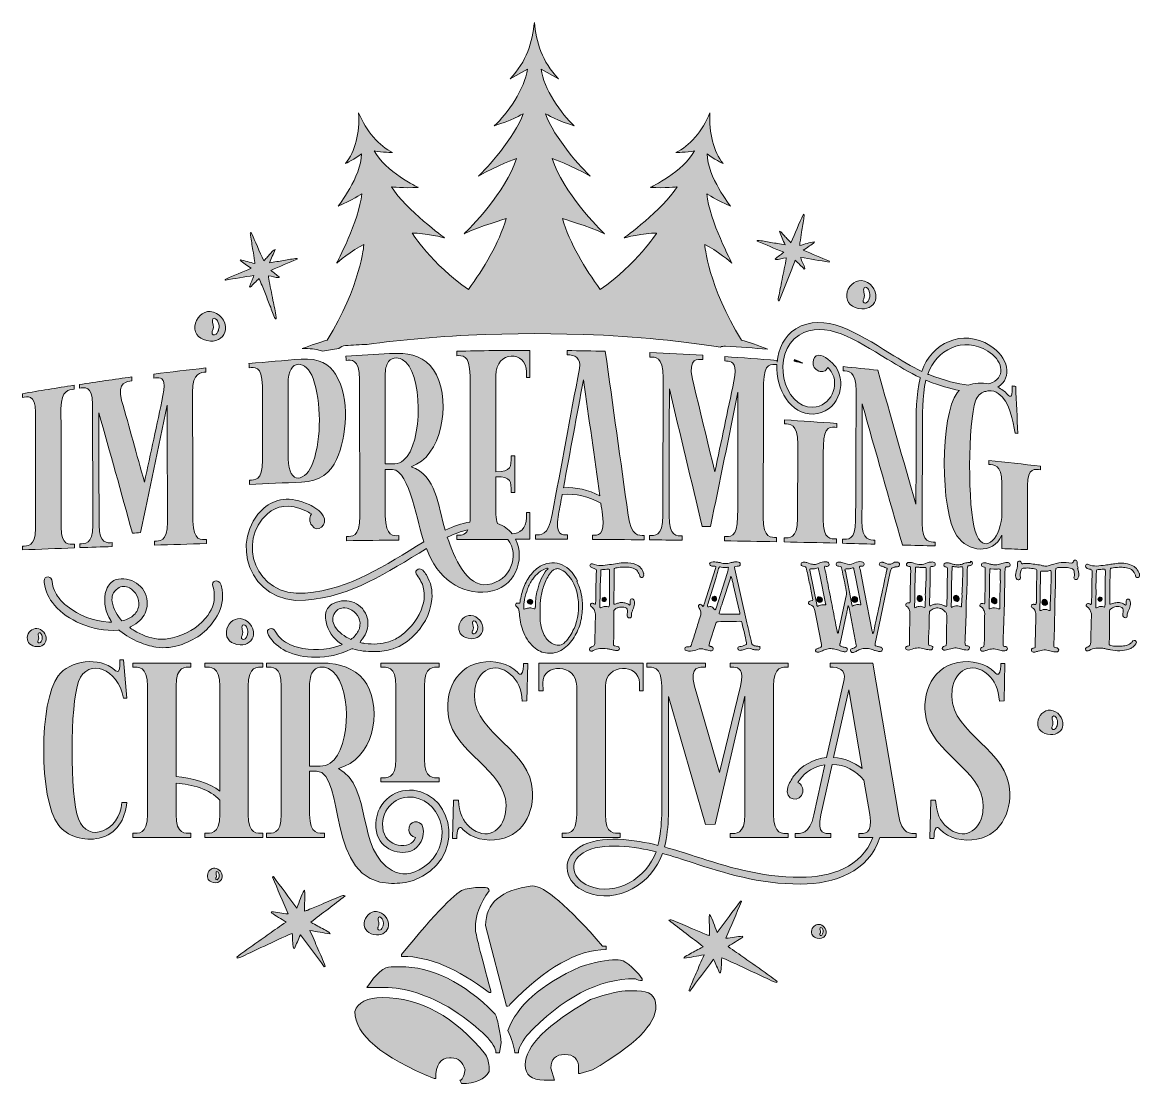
# Model space of a CAD drawing. Header units: inches. Extents: x 29 to 1051, y -1025 to -55.
import ezdxf

# ---------------------------------------------------------------- set-up
doc = ezdxf.new("R2010")
doc.units = ezdxf.units.IN
doc.header["$MEASUREMENT"] = 0
doc.layers.add('Layer 1', color=7, linetype='Continuous')

# ---------------------------------------------------------------- blocks, each defined once
blk = doc.blocks.new('block 2')
at = {"layer": 'Layer 1', "true_color": 0x71020c}
h = blk.add_hatch(color=16, dxfattribs=at)
h.dxf.hatch_style = 2
edge = h.paths.add_edge_path()
edge.add_spline(control_points=[(303.8, -355.6), (308.5, -354.7), (313.5, -353.9), (318.7, -353.1), (320.3, -351.6), (322.3, -350.6), (324.7, -350.4), (331.3, -350), (338, -349.6), (344.6, -349.3), (374.7, -345.3), (411.1, -341.7), (452.6, -340.2), (452.6, -340.2), (497.4, -339.3), (497.4, -339.3), (497.4, -339.3), (542.1, -340.2), (542.1, -340.2), (592, -342), (634.5, -346.8), (667.6, -351.8), (668.8, -351.2), (670.2, -350.9), (671.6, -350.9), (671.8, -350.9), (672, -350.9), (672.2, -350.9), (685, -351.7), (698, -352.7), (710.8, -353.7), (701.9, -350.3), (693.1, -347.2), (686.7, -345.4), (656.3, -296.9), (653.1, -258), (653.1, -258), (663.7, -262.9), (677.9, -275), (677.9, -275), (677.9, -275), (657.6, -236.6), (654.9, -211.7), (654.9, -211.7), (664.4, -217.7), (676.5, -223), (676.5, -223), (655.5, -196.2), (655.4, -175.2), (661, -179.7), (669.8, -184), (669.8, -184), (661.3, -173.5), (656.7, -155.8), (657.9, -137.7), (651, -154.5), (639.1, -168.3), (626.8, -173.9), (626.8, -173.9), (636.6, -174.1), (643.6, -172.4), (634.2, -191.3), (603.5, -205.9), (603.5, -205.9), (616.7, -206.6), (627.9, -205.4), (627.9, -205.4), (614.5, -226.6), (579.4, -252), (579.4, -252), (579.4, -252), (597.4, -247.4), (609.1, -247.7), (609.1, -247.7), (591.3, -275.8), (557.6, -299.2), (543.7, -280.1), (529.7, -256.9), (523, -234.4), (523, -234.4), (546.9, -241.3), (561.6, -248.2), (557.1, -244.6), (523.1, -209.8), (513.7, -179.5), (513.7, -179.5), (531, -185.7), (548.5, -195.5), (541.5, -189.4), (515.4, -160.6), (507.5, -138.5), (507.5, -138.5), (519.8, -145.5), (533.9, -149.5), (522, -138.8), (505.9, -115.7), (503.5, -97.8), (503.5, -97.8), (519.5, -106.6), (519.5, -106.6), (504.4, -91.1), (499, -72.6), (497.4, -55), (495.8, -72.6), (490.3, -91.1), (475.2, -106.6), (475.2, -106.6), (491.2, -97.8), (491.2, -97.8), (488.8, -115.7), (472.7, -138.8), (460.8, -149.5), (474.9, -145.5), (487.2, -138.5), (487.2, -138.5), (479.3, -160.6), (453.2, -189.4), (446.2, -195.5), (463.7, -185.7), (481.1, -179.5), (481.1, -179.5), (471.6, -209.8), (437.6, -244.6), (433.1, -248.2), (447.8, -241.3), (471.7, -234.4), (471.7, -234.4), (465, -256.9), (451, -280.1), (437.1, -299.2), (403.4, -275.8), (385.7, -247.7), (385.7, -247.7), (397.3, -247.4), (415.4, -252), (415.4, -252), (415.4, -252), (380.2, -226.6), (366.8, -205.4), (366.8, -205.4), (378, -206.6), (391.2, -205.9), (391.2, -205.9), (360.5, -191.3), (351.1, -172.4), (358.1, -174.1), (367.9, -173.9), (367.9, -173.9), (355.7, -168.3), (343.7, -154.5), (336.8, -137.7), (338, -155.8), (333.4, -173.5), (324.9, -184), (324.9, -184), (333.7, -179.7), (339.3, -175.2), (339.2, -196.2), (318.2, -223), (318.2, -223), (330.3, -217.7), (339.8, -211.7), (339.8, -211.7), (337.1, -236.6), (316.8, -275), (316.8, -275), (316.8, -275), (331, -262.9), (341.6, -258), (341.6, -258), (338.4, -296.9), (308, -345.4), (301.9, -347.1), (293.6, -350.1), (285.1, -353.2), (286.1, -353.2), (287, -353.1), (287.9, -353.1), (294.1, -353.1), (299.4, -354.1), (303.8, -355.6)], knot_values=[0, 0, 0, 0, 1, 1, 1, 2, 2, 2, 3, 3, 3, 4, 4, 4, 5, 5, 5, 6, 6, 6, 7, 7, 7, 8, 8, 8, 9, 9, 9, 10, 10, 10, 11, 11, 11, 12, 12, 12, 13, 13, 13, 14, 14, 14, 15, 15, 15, 16, 16, 16, 17, 17, 17, 18, 18, 18, 19, 19, 19, 20, 20, 20, 21, 21, 21, 22, 22, 22, 23, 23, 23, 24, 24, 24, 25, 25, 25, 26, 26, 26, 27, 27, 27, 28, 28, 28, 29, 29, 29, 30, 30, 30, 31, 31, 31, 32, 32, 32, 33, 33, 33, 34, 34, 34, 35, 35, 35, 36, 36, 36, 37, 37, 37, 38, 38, 38, 39, 39, 39, 40, 40, 40, 41, 41, 41, 42, 42, 42, 43, 43, 43, 44, 44, 44, 45, 45, 45, 46, 46, 46, 47, 47, 47, 48, 48, 48, 49, 49, 49, 50, 50, 50, 51, 51, 51, 52, 52, 52, 53, 53, 53, 54, 54, 54, 55, 55, 55, 56, 56, 56, 57, 57, 57, 58, 58, 58, 59, 59, 59, 60, 60, 60, 60], degree=3, periodic=1)
h = blk.add_hatch(color=16, dxfattribs=at)
h.dxf.hatch_style = 2
edge = h.paths.add_edge_path()
edge.add_spline(control_points=[(717.5, -271.2), (717.6, -271.4), (717.7, -271.6), (717.8, -271.8), (721.1, -271.9), (724.2, -270.5), (727.5, -270.3), (727.4, -271.2), (727.4, -272), (727.3, -272.8), (725.9, -279.4), (724.6, -286), (723.3, -292.6), (722.3, -297.7), (721.2, -302.8), (720.3, -307.9), (720.2, -308.4), (720.3, -308.9), (720.4, -309.5), (720.6, -309.5), (720.8, -309.5), (721, -309.6), (723.1, -305.7), (724.3, -301.4), (726, -297.4), (727.7, -293.4), (729.2, -289.2), (730.9, -285.2), (732.5, -281), (734.1, -276.9), (735.8, -272.4), (738.8, -275.3), (741.4, -277.9), (744, -280.5), (744.2, -280.3), (744.5, -280.2), (744.7, -280.1), (743.8, -276.6), (741.7, -273.6), (740.7, -269.8), (749.6, -271.3), (758.2, -272.7), (766.8, -274.1), (766.9, -273.8), (767, -273.6), (767, -273.4), (759.2, -270.1), (751.3, -266.7), (743.1, -263.2), (745.2, -261.8), (747, -260.7), (748.7, -259.4), (750.3, -258.2), (752.2, -257.4), (753.4, -255.5), (748.8, -256.3), (744.5, -257.8), (739.9, -259), (740, -257.9), (740, -257.2), (740.1, -256.4), (740.6, -253.2), (741.1, -250), (741.6, -246.8), (742.4, -242.2), (743.1, -237.6), (743.8, -233), (744, -232.3), (744.3, -231.4), (743.4, -230.3), (739.1, -239), (735.9, -247.8), (731.7, -256.5), (730.4, -255), (729.3, -253.9), (728.2, -252.7), (727.2, -251.5), (726.2, -250.3), (725, -249.2), (724, -248.2), (723.3, -246.6), (721.3, -246), (723.1, -250.2), (724.7, -254.1), (726.6, -258.4), (721.9, -257.6), (717.8, -256.8), (713.6, -256.2), (709.4, -255.6), (705.4, -254.5), (701.2, -254.3), (701.2, -254.5), (701.1, -254.7), (701.1, -254.9), (709, -258.3), (717, -261.6), (725.3, -265.2), (722.5, -267.3), (720, -269.2), (717.5, -271.2)], knot_values=[0, 0, 0, 0, 1, 1, 1, 2, 2, 2, 3, 3, 3, 4, 4, 4, 5, 5, 5, 6, 6, 6, 7, 7, 7, 8, 8, 8, 9, 9, 9, 10, 10, 10, 11, 11, 11, 12, 12, 12, 13, 13, 13, 14, 14, 14, 15, 15, 15, 16, 16, 16, 17, 17, 17, 18, 18, 18, 19, 19, 19, 20, 20, 20, 21, 21, 21, 22, 22, 22, 23, 23, 23, 24, 24, 24, 25, 25, 25, 26, 26, 26, 27, 27, 27, 28, 28, 28, 29, 29, 29, 30, 30, 30, 31, 31, 31, 32, 32, 32, 33, 33, 33, 33], degree=3, periodic=1)
h = blk.add_hatch(color=16, dxfattribs=at)
h.dxf.hatch_style = 2
edge = h.paths.add_edge_path()
edge.add_spline(control_points=[(215, -290.6), (223.6, -289.2), (232.2, -287.8), (241.1, -286.3), (240.1, -290.1), (238, -293.2), (237.2, -296.6), (237.4, -296.7), (237.6, -296.9), (237.8, -297), (240.4, -294.4), (243.1, -291.8), (246, -289), (247.7, -293.4), (249.3, -297.5), (251, -301.7), (252.6, -305.8), (254.1, -309.9), (255.8, -313.9), (257.5, -318), (258.7, -322.3), (260.8, -326.1), (261, -326.1), (261.2, -326), (261.4, -326), (261.5, -325.4), (261.6, -324.9), (261.5, -324.4), (260.6, -319.3), (259.6, -314.2), (258.5, -309.1), (257.2, -302.5), (255.9, -295.9), (254.6, -289.3), (254.4, -288.5), (254.4, -287.7), (254.3, -286.8), (257.6, -287), (260.7, -288.4), (264, -288.3), (264.1, -288.1), (264.2, -287.9), (264.3, -287.7), (261.8, -285.8), (259.3, -283.8), (256.5, -281.7), (264.8, -278.1), (272.8, -274.8), (280.7, -271.4), (280.7, -271.2), (280.6, -271), (280.6, -270.8), (276.4, -271), (272.4, -272.1), (268.3, -272.7), (264.1, -273.3), (259.9, -274.1), (255.2, -274.9), (257.1, -270.6), (258.7, -266.7), (260.6, -262.5), (258.5, -263.1), (257.8, -264.7), (256.8, -265.7), (255.6, -266.8), (254.6, -268), (253.6, -269.2), (252.5, -270.4), (251.5, -271.5), (250.1, -273), (245.9, -264.3), (242.7, -255.5), (238.4, -246.8), (237.5, -247.9), (237.9, -248.8), (238, -249.6), (238.7, -254.2), (239.4, -258.7), (240.2, -263.3), (240.7, -266.5), (241.2, -269.7), (241.7, -272.9), (241.8, -273.7), (241.8, -274.5), (241.9, -275.5), (237.3, -274.3), (233, -272.8), (228.4, -272), (229.6, -273.9), (231.5, -274.7), (233.2, -275.9), (234.8, -277.2), (236.6, -278.3), (238.7, -279.8), (230.5, -283.3), (222.6, -286.6), (214.8, -289.9), (214.9, -290.1), (214.9, -290.4), (215, -290.6)], knot_values=[0, 0, 0, 0, 1, 1, 1, 2, 2, 2, 3, 3, 3, 4, 4, 4, 5, 5, 5, 6, 6, 6, 7, 7, 7, 8, 8, 8, 9, 9, 9, 10, 10, 10, 11, 11, 11, 12, 12, 12, 13, 13, 13, 14, 14, 14, 15, 15, 15, 16, 16, 16, 17, 17, 17, 18, 18, 18, 19, 19, 19, 20, 20, 20, 21, 21, 21, 22, 22, 22, 23, 23, 23, 24, 24, 24, 25, 25, 25, 26, 26, 26, 27, 27, 27, 28, 28, 28, 29, 29, 29, 30, 30, 30, 31, 31, 31, 32, 32, 32, 33, 33, 33, 33], degree=3, periodic=1)
h = blk.add_hatch(color=16, dxfattribs=at)
h.dxf.hatch_style = 2
edge = h.paths.add_edge_path()
edge.add_spline(control_points=[(796.6, -316.9), (803, -317.4), (809.2, -312.8), (809.6, -307), (810.3, -299.1), (804.1, -291.8), (796.4, -291.1), (789.9, -290.6), (783.4, -296.7), (782.9, -303.9), (782.4, -311.3), (787.5, -316.2), (796.6, -316.9)], knot_values=[0, 0, 0, 0, 1, 1, 1, 2, 2, 2, 3, 3, 3, 4, 4, 4, 4], degree=3, periodic=1)
edge = h.paths.add_edge_path()
edge.add_spline(control_points=[(797.8, -308.9), (797.9, -308.4), (798.2, -308), (798.4, -307.6), (799.5, -305.7), (799, -303.7), (798.6, -301.6), (798.4, -300.5), (797.9, -298.7), (798.8, -297.7), (800.1, -296.2), (802.1, -298.1), (802.7, -299.3), (803.7, -301.1), (804.1, -303.1), (804, -305), (803.9, -306.2), (803.6, -307.4), (803, -308.6), (802.6, -309.4), (802.2, -310.2), (801.5, -310.8), (799.8, -312.5), (797.3, -311.4), (797.8, -308.9)], knot_values=[0, 0, 0, 0, 1, 1, 1, 2, 2, 2, 3, 3, 3, 4, 4, 4, 5, 5, 5, 6, 6, 6, 7, 7, 7, 8, 8, 8, 8], degree=3, periodic=1)
h = blk.add_hatch(color=16, dxfattribs=at)
h.dxf.hatch_style = 2
edge = h.paths.add_edge_path()
edge.add_spline(control_points=[(201.4, -346.3), (208.2, -346.9), (214.6, -342), (215.1, -335.9), (215.8, -327.7), (209.4, -320), (201.2, -319.3), (194.5, -318.7), (187.7, -325.2), (187.1, -332.7), (186.6, -340.4), (191.9, -345.5), (201.4, -346.3)], knot_values=[0, 0, 0, 0, 1, 1, 1, 2, 2, 2, 3, 3, 3, 4, 4, 4, 4], degree=3, periodic=1)
edge = h.paths.add_edge_path()
edge.add_spline(control_points=[(202.8, -337.9), (202.9, -337.4), (203.1, -337), (203.4, -336.6), (204.5, -334.5), (204, -332.4), (203.6, -330.3), (203.3, -329.1), (202.8, -327.2), (203.7, -326.1), (205.1, -324.5), (207.2, -326.6), (207.9, -327.9), (208.9, -329.7), (209.4, -331.8), (209.2, -333.8), (209.1, -335.1), (208.8, -336.3), (208.2, -337.5), (207.8, -338.4), (207.3, -339.3), (206.6, -339.9), (204.8, -341.7), (202.2, -340.5), (202.8, -337.9)], knot_values=[0, 0, 0, 0, 1, 1, 1, 2, 2, 2, 3, 3, 3, 4, 4, 4, 5, 5, 5, 6, 6, 6, 7, 7, 7, 8, 8, 8, 8], degree=3, periodic=1)
h = blk.add_hatch(color=16, dxfattribs=at)
h.dxf.hatch_style = 2
edge = h.paths.add_edge_path()
edge.add_spline(control_points=[(736.3, -335.1), (725.6, -341.9), (720.3, -353.5), (719.2, -365.7), (719.2, -365.1), (719.2, -364.5), (719.2, -364), (703.2, -362.6), (687.4, -361.5), (671.6, -360.5), (671.5, -361.8), (671.5, -363.1), (671.5, -364.4), (672.5, -364.5), (673.5, -364.6), (674.5, -364.6), (678.7, -365.1), (683, -367.7), (679.8, -383.1), (674, -410.6), (668.2, -438.2), (662.3, -465.9), (655.5, -437.8), (648.7, -409.5), (641.8, -381), (637.7, -360.9), (647, -363), (651.3, -363.2), (651.3, -361.9), (651.4, -360.6), (651.4, -359.2), (635.3, -358.3), (619.1, -357.5), (603, -356.9), (603, -358.3), (603, -359.6), (603, -360.9), (607.4, -361.1), (615.1, -359.8), (615.1, -379.9), (615, -421.8), (614.9, -463.8), (614.8, -505.7), (614.7, -525.8), (607, -524), (602.7, -524), (602.7, -525.3), (602.7, -526.7), (602.7, -528), (612.6, -528.1), (622.6, -528.2), (632.5, -528.3), (632.5, -527), (632.5, -525.7), (632.5, -524.4), (628.2, -524.3), (620.5, -525.9), (620.5, -505.8), (620.6, -467.2), (620.7, -428.6), (620.8, -390), (630.8, -432.2), (640.9, -474.2), (650.9, -515.9), (653.4, -515.9), (655.9, -515.9), (658.4, -515.8), (666.8, -474.6), (675.2, -433.7), (683.5, -393.1), (683.4, -431.1), (683.3, -469), (683.2, -507), (683.1, -526.8), (675.4, -525), (671.1, -524.9), (671.1, -526.3), (671.1, -527.6), (671.1, -528.9), (686.9, -529.1), (702.7, -529.4), (718.7, -529.7), (718.7, -528.4), (718.7, -527.1), (718.7, -525.8), (714.3, -525.7), (706.4, -527.2), (706.5, -507.6), (706.6, -466.6), (706.8, -425.9), (706.9, -384.9), (707, -365.4), (714.7, -367.5), (719.1, -367.8), (718.1, -390.2), (731.3, -413.9), (752.3, -413), (774, -412.3), (784, -386.3), (772.8, -370), (769.8, -365.9), (762.2, -358.8), (757.2, -359.2), (750.9, -359.7), (749.7, -371.2), (757.4, -373.7), (760.5, -374.9), (763.9, -374.1), (765.5, -370.4), (766.8, -371.6), (767.4, -372.4), (768.6, -374.1), (776.9, -386.5), (768.5, -406.3), (751.9, -406.7), (724.6, -407.6), (713.1, -357.3), (739.3, -340.9), (762.9, -326.2), (791.2, -345.4), (819.8, -362.7), (830.2, -369), (840.4, -375.3), (849.9, -379.7), (849.9, -379.7), (849.9, -379.9), (849.9, -380.2), (846.1, -395.6), (846.4, -412.9), (846.3, -429.3), (846.3, -451.3), (846.2, -473.3), (846.1, -495.3), (834.5, -455.4), (822.9, -414.6), (811.3, -373), (800.6, -371.8), (790.2, -370.7), (779.5, -369.6), (779.5, -370.8), (779.5, -372.1), (779.5, -373.4), (783.8, -373.8), (791.5, -373.1), (791.5, -391.9), (791.3, -431.4), (791.2, -470.9), (791, -510.3), (791, -529.2), (783.3, -527.4), (778.9, -527.3), (778.9, -528.6), (778.9, -529.8), (778.9, -531.1), (788.8, -531.4), (798.8, -531.6), (808.7, -531.9), (808.7, -530.7), (808.7, -529.4), (808.7, -528.2), (804.4, -528), (796.7, -529.4), (796.8, -510.5), (796.9, -475), (797, -439.4), (797.1, -403.8), (809.3, -447.6), (821.6, -490.6), (833.8, -532.6), (833.8, -532.6), (833.9, -532.6), (834, -532.7), (843.8, -533), (853.9, -533.3), (863.8, -533.6), (863.8, -532.4), (863.8, -531.2), (863.8, -530), (859.4, -529.8), (851.7, -531.1), (851.8, -512.8), (851.9, -485.1), (852, -457.3), (852.1, -429.6), (852.1, -413.5), (851.6, -397.5), (855.2, -382.1), (855.8, -382.2), (856.1, -382.5), (856.7, -382.8), (867.9, -387.1), (877.5, -389.8), (885.9, -391.4), (885.2, -392), (884.5, -392.8), (883.9, -393.6), (868.3, -413.6), (868, -501.6), (883.5, -524.2), (893.4, -538.9), (916.4, -542.1), (924.5, -523.8), (924.5, -527.8), (924.5, -531.9), (924.5, -536), (932.3, -536.3), (940.2, -536.6), (948, -536.9), (948, -517.3), (948, -497.8), (948, -478.2), (948, -461.2), (955.7, -463.5), (960, -463.9), (960, -462.8), (960, -461.7), (960, -460.6), (944.1, -458.8), (928.4, -457.2), (912.6, -455.6), (912.6, -456.7), (912.6, -457.9), (912.6, -459.1), (917, -459.5), (924.6, -458.8), (924.6, -476.1), (924.6, -486.5), (924.6, -497.1), (924.6, -507.5), (922.4, -528.4), (907.7, -542.8), (900.3, -520.1), (893.3, -498.9), (893.6, -420), (900.6, -400.9), (902.1, -396.6), (905.2, -393.7), (908.9, -392.5), (910.3, -392.3), (911.6, -392), (912.8, -391.7), (915.7, -391.6), (918.7, -392.4), (921.4, -394.2), (932, -401.4), (934.9, -419.5), (936.7, -430.4), (937.5, -430.5), (938.4, -430.7), (939.2, -430.8), (938.6, -416.5), (937.9, -402.1), (937.3, -387.8), (936.2, -387.6), (935.2, -387.5), (934.2, -387.3), (934.1, -389.3), (934.7, -395.5), (933, -396.6), (932.4, -397.1), (931.2, -396.7), (929.8, -395.1), (927.3, -392.3), (924.3, -390.1), (920.9, -388.5), (935.1, -379.8), (930.3, -360.7), (913.8, -350.3), (888.5, -334.6), (860, -348.2), (851.4, -374.1), (842.2, -369.7), (832.4, -363.6), (822.1, -357.3), (792.3, -339.1), (762.5, -319.1), (736.3, -335.1)], knot_values=[0, 0, 0, 0, 1, 1, 1, 2, 2, 2, 3, 3, 3, 4, 4, 4, 5, 5, 5, 6, 6, 6, 7, 7, 7, 8, 8, 8, 9, 9, 9, 10, 10, 10, 11, 11, 11, 12, 12, 12, 13, 13, 13, 14, 14, 14, 15, 15, 15, 16, 16, 16, 17, 17, 17, 18, 18, 18, 19, 19, 19, 20, 20, 20, 21, 21, 21, 22, 22, 22, 23, 23, 23, 24, 24, 24, 25, 25, 25, 26, 26, 26, 27, 27, 27, 28, 28, 28, 29, 29, 29, 30, 30, 30, 31, 31, 31, 32, 32, 32, 33, 33, 33, 34, 34, 34, 35, 35, 35, 36, 36, 36, 37, 37, 37, 38, 38, 38, 39, 39, 39, 40, 40, 40, 41, 41, 41, 42, 42, 42, 43, 43, 43, 44, 44, 44, 45, 45, 45, 46, 46, 46, 47, 47, 47, 48, 48, 48, 49, 49, 49, 50, 50, 50, 51, 51, 51, 52, 52, 52, 53, 53, 53, 54, 54, 54, 55, 55, 55, 56, 56, 56, 57, 57, 57, 58, 58, 58, 59, 59, 59, 60, 60, 60, 61, 61, 61, 62, 62, 62, 63, 63, 63, 64, 64, 64, 65, 65, 65, 66, 66, 66, 67, 67, 67, 68, 68, 68, 69, 69, 69, 70, 70, 70, 71, 71, 71, 72, 72, 72, 73, 73, 73, 74, 74, 74, 75, 75, 75, 76, 76, 76, 77, 77, 77, 78, 78, 78, 79, 79, 79, 80, 80, 80, 81, 81, 81, 82, 82, 82, 83, 83, 83, 84, 84, 84, 85, 85, 85, 86, 86, 86, 87, 87, 87, 88, 88, 88, 89, 89, 89, 90, 90, 90, 91, 91, 91, 92, 92, 92, 92], degree=3, periodic=1)
edge = h.paths.add_edge_path()
edge.add_spline(control_points=[(911.8, -355.5), (924.6, -363.2), (928.9, -378), (916.1, -384.2), (915.1, -384.7), (913.9, -385.1), (912.6, -385.5), (906.2, -384.1), (899.4, -384.5), (893.8, -386.6), (884.3, -385.5), (872.5, -382.6), (857.9, -376.9), (857.5, -376.9), (857.1, -376.6), (857, -376.6), (864.5, -354.1), (889.5, -341.7), (911.8, -355.5)], knot_values=[0, 0, 0, 0, 1, 1, 1, 2, 2, 2, 3, 3, 3, 4, 4, 4, 5, 5, 5, 6, 6, 6, 6], degree=3, periodic=1)
h = blk.add_hatch(color=16, dxfattribs=at)
h.dxf.hatch_style = 2
edge = h.paths.add_edge_path()
edge.add_spline(control_points=[(288.4, -583.2), (331.2, -579.5), (361.8, -558.1), (398.9, -536), (408.8, -563.2), (430.1, -578.4), (454.8, -575.5), (479.4, -572.8), (489.4, -545.9), (480.3, -527.5), (484.7, -527.5), (489, -527.5), (493.4, -527.5), (493.4, -519.4), (493.4, -511.3), (493.4, -503.1), (492.3, -503.1), (491.2, -503.1), (490.2, -503.1), (490.2, -504.7), (490.2, -506.3), (490.2, -507.9), (490.2, -517.4), (483.8, -522.3), (477.1, -522.4), (473.9, -518.3), (469.5, -515.1), (463.8, -513), (462.9, -510.7), (462.3, -508), (462.3, -504.9), (462.3, -493.3), (462.3, -481.8), (462.3, -470.3), (476.5, -470.4), (476.1, -474.3), (476.3, -484.8), (477.5, -484.8), (478.6, -484.8), (479.7, -484.8), (479.7, -473.5), (479.7, -462.3), (479.7, -451.1), (478.6, -451.1), (477.4, -451.1), (476.3, -451.1), (476.1, -461.6), (476.5, -465.4), (462.3, -465.7), (462.3, -436.4), (462.2, -407), (462.2, -377.7), (462.2, -354.9), (490.2, -354.7), (490.2, -374.4), (490.2, -377.5), (490.2, -379.2), (490.2, -379.6), (491.2, -379.6), (492.3, -379.6), (493.3, -379.6), (493.3, -371.3), (493.3, -363.1), (493.3, -354.8), (471.1, -354.8), (448.8, -355.1), (426.5, -355.6), (426.5, -357), (426.5, -358.3), (426.5, -359.7), (430.9, -359.6), (438.6, -357.7), (438.6, -378), (438.7, -420.4), (438.7, -462.6), (438.8, -505), (438.8, -507.6), (438.7, -509.8), (438.4, -511.7), (430.9, -513.1), (423.5, -515.6), (415.8, -519.2), (409.1, -496.2), (408.1, -469.4), (384.7, -461.1), (412.8, -452), (421, -404), (407.9, -377.1), (401.3, -363.9), (389.6, -358.4), (377.3, -357.8), (373.2, -357.5), (369.2, -357.6), (365.1, -357.8), (351.8, -358.5), (338.5, -359.2), (325.2, -360), (325.3, -361.3), (325.3, -362.7), (325.3, -364), (329.8, -363.7), (337.5, -361.6), (337.6, -381.5), (337.7, -423.1), (337.8, -464.7), (337.9, -506.3), (338, -526.3), (330.3, -524.7), (325.7, -524.8), (325.7, -526.1), (325.7, -527.5), (325.7, -528.8), (341.7, -528.5), (357.6, -528.3), (373.6, -528.2), (373.6, -526.8), (373.5, -525.5), (373.5, -524.1), (369, -524.2), (361.3, -525.9), (361.2, -505.9), (361.2, -491.9), (361.2, -477.8), (361.1, -463.8), (363.4, -463.7), (365.6, -463.7), (367.9, -463.6), (383.5, -464.6), (390.9, -515.2), (396.5, -529.8), (360.2, -551.5), (329.8, -573), (288, -576.7), (241.4, -580.6), (225.4, -528.6), (253.5, -504.1), (261.8, -496.8), (273.7, -494.3), (288.5, -501.5), (290.3, -502.4), (291.9, -503.2), (293.6, -504.3), (291.3, -507.6), (291.9, -511.8), (293.9, -514.7), (299.2, -522.7), (309.1, -513.9), (304.5, -505.9), (301.7, -501.1), (296, -498), (291.6, -495.8), (274.2, -487.4), (260, -490.5), (250.2, -499), (217.9, -527.3), (235.9, -587.5), (288.4, -583.2)], knot_values=[0, 0, 0, 0, 1, 1, 1, 2, 2, 2, 3, 3, 3, 4, 4, 4, 5, 5, 5, 6, 6, 6, 7, 7, 7, 8, 8, 8, 9, 9, 9, 10, 10, 10, 11, 11, 11, 12, 12, 12, 13, 13, 13, 14, 14, 14, 15, 15, 15, 16, 16, 16, 17, 17, 17, 18, 18, 18, 19, 19, 19, 20, 20, 20, 21, 21, 21, 22, 22, 22, 23, 23, 23, 24, 24, 24, 25, 25, 25, 26, 26, 26, 27, 27, 27, 28, 28, 28, 29, 29, 29, 30, 30, 30, 31, 31, 31, 32, 32, 32, 33, 33, 33, 34, 34, 34, 35, 35, 35, 36, 36, 36, 37, 37, 37, 38, 38, 38, 39, 39, 39, 40, 40, 40, 41, 41, 41, 42, 42, 42, 43, 43, 43, 44, 44, 44, 45, 45, 45, 46, 46, 46, 47, 47, 47, 48, 48, 48, 49, 49, 49, 50, 50, 50, 51, 51, 51, 52, 52, 52, 52], degree=3, periodic=1)
edge = h.paths.add_edge_path()
edge.add_spline(control_points=[(436.6, -518.8), (434, -524.3), (429.6, -523.6), (426.7, -523.7), (426.7, -525), (426.7, -526.4), (426.7, -527.7), (442.3, -527.6), (457.8, -527.6), (473.3, -527.6), (484.1, -541.7), (476, -566), (454.6, -568.8), (435.3, -571.5), (424.4, -544.1), (417.8, -525.6), (424.3, -522.6), (430.5, -520.2), (436.6, -518.8)], knot_values=[0, 0, 0, 0, 1, 1, 1, 2, 2, 2, 3, 3, 3, 4, 4, 4, 5, 5, 5, 6, 6, 6, 6], degree=3, periodic=1)
edge = h.paths.add_edge_path()
edge.add_spline(control_points=[(377.9, -455.3), (373, -459.5), (366.9, -458.4), (361.1, -458.6), (361.1, -432.5), (361, -406.5), (361, -380.4), (360.9, -373.8), (361.7, -369.5), (363.1, -366.9), (365.7, -361.1), (372.2, -360.6), (376.6, -363), (396, -373.5), (395.9, -440.1), (377.9, -455.3)], knot_values=[0, 0, 0, 0, 1, 1, 1, 2, 2, 2, 3, 3, 3, 4, 4, 4, 5, 5, 5, 5], degree=3, periodic=1)
h = blk.add_hatch(color=16, dxfattribs=at)
h.dxf.hatch_style = 2
edge = h.paths.add_edge_path()
edge.add_spline(control_points=[(597.7, -523.9), (593.2, -523.9), (585.7, -525.5), (583.1, -505.3), (576.2, -455.5), (569.2, -405.6), (562.2, -355.6), (550.5, -355.3), (539, -355.1), (527.3, -355), (527.3, -356.3), (527.3, -357.5), (527.3, -358.8), (534, -358.9), (540.4, -361.4), (538.6, -371.4), (530.3, -415.8), (522, -460.3), (513.7, -504.8), (510.2, -525.1), (502.7, -523.4), (498.3, -523.4), (498.3, -524.8), (498.3, -526.1), (498.3, -527.5), (508, -527.5), (517.9, -527.5), (527.6, -527.5), (527.6, -526.2), (527.6, -524.8), (527.6, -523.5), (523.2, -523.5), (515.9, -525.1), (519.5, -504.8), (520.6, -498.7), (521.7, -492.6), (522.8, -486.5), (535.5, -485.6), (546.6, -488), (558.2, -494.6), (558.7, -498.1), (559.2, -501.6), (559.6, -505.1), (562.4, -525.3), (554.8, -523.6), (550.5, -523.6), (550.5, -524.9), (550.5, -526.3), (550.5, -527.6), (566.3, -527.7), (581.7, -527.8), (597.7, -528), (597.7, -526.6), (597.7, -525.3), (597.7, -523.9)], knot_values=[0, 0, 0, 0, 1, 1, 1, 2, 2, 2, 3, 3, 3, 4, 4, 4, 5, 5, 5, 6, 6, 6, 7, 7, 7, 8, 8, 8, 9, 9, 9, 10, 10, 10, 11, 11, 11, 12, 12, 12, 13, 13, 13, 14, 14, 14, 15, 15, 15, 16, 16, 16, 17, 17, 17, 18, 18, 18, 18], degree=3, periodic=1)
edge = h.paths.add_edge_path()
edge.add_spline(control_points=[(524, -480.3), (530.1, -447.4), (536.2, -414.5), (542.3, -381.7), (547.3, -417), (552.3, -452.4), (557.3, -487.7), (546.8, -482.3), (535.3, -479.6), (524, -480.3)], knot_values=[0, 0, 0, 0, 1, 1, 1, 2, 2, 2, 3, 3, 3, 3], degree=3, periodic=1)
h = blk.add_hatch(color=16, dxfattribs=at)
h.dxf.hatch_style = 2
edge = h.paths.add_edge_path()
edge.add_spline(control_points=[(236.7, -370.8), (241, -370.4), (248.7, -368.1), (248.8, -387.4), (248.9, -410), (248.9, -432.6), (249, -455.2), (249.1, -474.5), (241.4, -473.2), (237, -473.5), (237, -474.7), (237, -476), (237, -477.3), (252.9, -476.6), (268.8, -475.9), (284.7, -475.3), (301.5, -474.7), (311.1, -466.5), (316.6, -454.4), (326, -433.8), (329.3, -398.9), (315.8, -376.7), (310.2, -367.5), (300.5, -361.8), (284.3, -362.8), (268.4, -364.1), (252.5, -365.4), (236.6, -366.9), (236.6, -368.2), (236.7, -369.5), (236.7, -370.8)], knot_values=[0, 0, 0, 0, 1, 1, 1, 2, 2, 2, 3, 3, 3, 4, 4, 4, 5, 5, 5, 6, 6, 6, 7, 7, 7, 8, 8, 8, 9, 9, 9, 10, 10, 10, 10], degree=3, periodic=1)
edge = h.paths.add_edge_path()
edge.add_spline(control_points=[(295.2, -380.5), (302.8, -402.2), (302.9, -434.4), (295.3, -456.6), (289, -475.4), (272.6, -478.5), (272.5, -454), (272.4, -431.2), (272.4, -408.4), (272.3, -385.6), (272.2, -360.8), (289.4, -364), (295.2, -380.5)], knot_values=[0, 0, 0, 0, 1, 1, 1, 2, 2, 2, 3, 3, 3, 4, 4, 4, 4], degree=3, periodic=1)
h = blk.add_hatch(color=16, dxfattribs=at)
h.dxf.hatch_style = 2
edge = h.paths.add_edge_path()
edge.add_spline(control_points=[(734.7, -364.6), (738.1, -365.4), (740.7, -366.1), (742.5, -366.5), (742.5, -366.4), (742.5, -366.3), (742.5, -366.1), (740.7, -365.4), (738.1, -364.3), (735, -363.1), (734.9, -363.6), (734.8, -364.1), (734.7, -364.6)], knot_values=[0, 0, 0, 0, 1, 1, 1, 2, 2, 2, 3, 3, 3, 4, 4, 4, 4], degree=3, periodic=1)
h = blk.add_hatch(color=16, dxfattribs=at)
h.dxf.hatch_style = 2
edge = h.paths.add_edge_path()
edge.add_spline(control_points=[(93.6, -404), (93.7, -440.9), (93.8, -477.9), (93.9, -514.9), (93.9, -532.6), (86.2, -531.4), (81.9, -531.6), (81.9, -532.8), (81.9, -534), (81.9, -535.1), (91.8, -534.8), (101.8, -534.4), (111.7, -534.1), (111.7, -532.9), (111.7, -531.7), (111.7, -530.5), (107.3, -530.6), (99.7, -532.4), (99.6, -514.6), (99.5, -480.4), (99.5, -446.2), (99.4, -412), (109.6, -447.8), (119.8, -484.5), (130, -521.9), (132.5, -521.8), (135, -521.6), (137.5, -521.4), (145.6, -483.1), (153.7, -444.2), (161.8, -404.8), (161.9, -440.5), (162, -476.1), (162.1, -511.8), (162.2, -530.3), (154.5, -529), (150.2, -529.1), (150.2, -530.4), (150.2, -531.6), (150.2, -532.8), (166, -532.3), (181.7, -531.9), (197.7, -531.4), (197.7, -530.2), (197.7, -528.9), (197.7, -527.7), (193.4, -527.8), (185.5, -529.6), (185.4, -510.8), (185.3, -471.6), (185.1, -432.5), (185, -393.2), (184.9, -374.5), (192.8, -375.2), (197.2, -374.7), (197.2, -373.4), (197.2, -372.2), (197.2, -370.9), (181.2, -372.7), (165.4, -374.5), (149.7, -376.5), (149.7, -377.7), (149.7, -379), (149.7, -380.2), (150.6, -380.1), (151.6, -379.9), (152.6, -379.8), (156.8, -379.5), (161.1, -381.2), (158, -396.1), (152.4, -422.8), (146.7, -449.1), (141.1, -475.3), (134.1, -450), (127.2, -425.1), (120.2, -400.6), (116, -383.1), (125.3, -383.3), (129.6, -382.8), (129.6, -381.5), (129.6, -380.3), (129.6, -379.1), (113.6, -381.3), (97.5, -383.6), (81.6, -386), (81.6, -387.2), (81.6, -388.3), (81.6, -389.5), (86, -388.8), (93.6, -386.3), (93.6, -404)], knot_values=[0, 0, 0, 0, 1, 1, 1, 2, 2, 2, 3, 3, 3, 4, 4, 4, 5, 5, 5, 6, 6, 6, 7, 7, 7, 8, 8, 8, 9, 9, 9, 10, 10, 10, 11, 11, 11, 12, 12, 12, 13, 13, 13, 14, 14, 14, 15, 15, 15, 16, 16, 16, 17, 17, 17, 18, 18, 18, 19, 19, 19, 20, 20, 20, 21, 21, 21, 22, 22, 22, 23, 23, 23, 24, 24, 24, 25, 25, 25, 26, 26, 26, 27, 27, 27, 28, 28, 28, 29, 29, 29, 30, 30, 30, 30], degree=3, periodic=1)
h = blk.add_hatch(color=16, dxfattribs=at)
h.dxf.hatch_style = 2
edge = h.paths.add_edge_path()
edge.add_spline(control_points=[(77, -531.8), (72.6, -532), (65, -533.7), (64.9, -516.4), (64.9, -480.2), (64.8, -444.2), (64.8, -407.9), (64.8, -390.7), (72.4, -390.9), (76.7, -390.2), (76.7, -389.1), (76.7, -387.9), (76.7, -386.7), (61, -389.2), (45.1, -391.7), (29.5, -394.4), (29.5, -395.6), (29.5, -396.7), (29.5, -397.8), (33.8, -397.1), (41.4, -394.4), (41.4, -411.4), (41.5, -446.9), (41.5, -482.2), (41.5, -517.7), (41.5, -534.7), (33.8, -533.6), (29.5, -533.8), (29.5, -535), (29.5, -536.1), (29.5, -537.2), (45.2, -536.5), (61.2, -535.9), (77, -535.3), (77, -534.2), (77, -533), (77, -531.8)], knot_values=[0, 0, 0, 0, 1, 1, 1, 2, 2, 2, 3, 3, 3, 4, 4, 4, 5, 5, 5, 6, 6, 6, 7, 7, 7, 8, 8, 8, 9, 9, 9, 10, 10, 10, 11, 11, 11, 12, 12, 12, 12], degree=3, periodic=1)
h = blk.add_hatch(color=16, dxfattribs=at)
h.dxf.hatch_style = 2
edge = h.paths.add_edge_path()
edge.add_spline(control_points=[(725.6, -526), (725.6, -527.3), (725.6, -528.6), (725.6, -529.9), (741.6, -530.2), (757.4, -530.6), (773.4, -531), (773.4, -529.7), (773.4, -528.4), (773.4, -527.2), (768.9, -527), (761.1, -528.4), (761.2, -509.3), (761.4, -469.2), (761.3, -482), (761.5, -441.9), (761.5, -423), (769.2, -424.9), (773.8, -425.2), (773.8, -424), (773.8, -422.8), (773.8, -421.6), (757.8, -420.4), (742, -419.3), (726, -418.3), (726, -419.5), (726, -420.7), (726, -421.9), (730.5, -422.2), (738.2, -421.4), (738.1, -440.5), (738, -481), (738.1, -468), (737.9, -508.5), (737.8, -527.9), (730.1, -526.1), (725.6, -526)], knot_values=[0, 0, 0, 0, 1, 1, 1, 2, 2, 2, 3, 3, 3, 4, 4, 4, 5, 5, 5, 6, 6, 6, 7, 7, 7, 8, 8, 8, 9, 9, 9, 10, 10, 10, 11, 11, 11, 12, 12, 12, 12], degree=3, periodic=1)
h = blk.add_hatch(color=16, dxfattribs=at)
h.dxf.hatch_style = 2
edge = h.paths.add_edge_path()
edge.add_spline(control_points=[(509.5, -631.6), (514.2, -632), (518.8, -630.9), (523.1, -628.2), (525.3, -626.7), (527.3, -625), (529.1, -623.1), (530.9, -621.2), (532.5, -619.1), (533.9, -616.9), (536.5, -612.5), (538.4, -608), (539.6, -603.4), (540.7, -598.8), (541.3, -594.1), (541.4, -589.5), (541.4, -585.1), (541, -581), (540.2, -577.2), (539.4, -573.3), (538.1, -569.6), (536.3, -565.9), (536.3, -565.9), (536.7, -565.4), (536.7, -565.4), (535.4, -562.7), (533.8, -560.2), (531.9, -557.9), (530, -555.6), (527.8, -553.7), (525, -552.1), (519, -548.5), (512.8, -547.9), (506.3, -550.5), (503.8, -551.4), (501.7, -552.7), (499.7, -554.2), (497.8, -555.7), (496, -557.5), (494.5, -559.5), (491.5, -563.2), (489.3, -567.2), (487.7, -571.3), (486.1, -575.5), (485, -579.9), (484.3, -584.6), (484.2, -585.3), (484, -585.8), (483.9, -585.9), (483.8, -586), (483.4, -586), (482.7, -585.8), (481.5, -585.6), (480.7, -585.9), (480.4, -586.7), (480, -587.4), (480.2, -588.2), (481, -588.9), (482, -589.7), (482.8, -590.7), (483.1, -591.8), (483.5, -592.9), (483.7, -594.1), (483.7, -595.3), (483.9, -597.9), (484.2, -600.5), (484.7, -603.1), (485.2, -605.7), (486, -608.2), (486.9, -610.7), (488, -613.6), (489.3, -616.4), (490.9, -618.9), (492.5, -621.4), (494.4, -623.7), (496.7, -625.8), (500.4, -629.3), (504.7, -631.2), (509.5, -631.6)], knot_values=[0, 0, 0, 0, 1, 1, 1, 2, 2, 2, 3, 3, 3, 4, 4, 4, 5, 5, 5, 6, 6, 6, 7, 7, 7, 8, 8, 8, 9, 9, 9, 10, 10, 10, 11, 11, 11, 12, 12, 12, 13, 13, 13, 14, 14, 14, 15, 15, 15, 16, 16, 16, 17, 17, 17, 18, 18, 18, 19, 19, 19, 20, 20, 20, 21, 21, 21, 22, 22, 22, 23, 23, 23, 24, 24, 24, 25, 25, 25, 26, 26, 26, 26], degree=3, periodic=1)
edge = h.paths.add_edge_path()
edge.add_spline(control_points=[(514.3, -555.9), (515.1, -555.4), (516, -554.9), (517.1, -554.5), (518.1, -554.2), (519.1, -554.2), (520.1, -554.5), (522.6, -555.5), (524.8, -556.8), (526.5, -558.5), (528.3, -560.2), (529.9, -562.1), (531.3, -564.3), (533, -566.8), (534.2, -569.5), (535.2, -572.4), (536.1, -575.2), (536.8, -578.1), (537.2, -581.1), (538.6, -590.9), (537.4, -600.3), (533.8, -609.3), (533.8, -609.3), (533.4, -609.2), (533.4, -609.2), (531.6, -613.8), (528.9, -617.9), (525.4, -621.5), (523.9, -623.1), (522.3, -624), (520.7, -624.2), (519, -624.4), (517.3, -624.1), (515.5, -623.5), (513.7, -622.9), (512.1, -622), (510.7, -620.7), (509.4, -619.5), (508.2, -618), (507.2, -616.4), (506, -614.5), (505.1, -612.5), (504.5, -610.4), (503.8, -608.3), (503.3, -606.2), (503, -603.9), (502.8, -602.1), (502.6, -600.3), (502.6, -598.3), (502.6, -596.4), (502.6, -594.1), (502.6, -591.4), (502.5, -588.1), (502.7, -584.5), (503.3, -580.7), (504, -576.8), (505, -572.9), (506.4, -569.1), (507.1, -567), (507.9, -565.1), (508.8, -563.3), (509.8, -561.5), (510.9, -559.7), (512.2, -558.1), (512.8, -557.2), (513.5, -556.5), (514.3, -555.9)], knot_values=[0, 0, 0, 0, 1, 1, 1, 2, 2, 2, 3, 3, 3, 4, 4, 4, 5, 5, 5, 6, 6, 6, 7, 7, 7, 8, 8, 8, 9, 9, 9, 10, 10, 10, 11, 11, 11, 12, 12, 12, 13, 13, 13, 14, 14, 14, 15, 15, 15, 16, 16, 16, 17, 17, 17, 18, 18, 18, 19, 19, 19, 20, 20, 20, 21, 21, 21, 22, 22, 22, 22], degree=3, periodic=1)
edge = h.paths.add_edge_path()
edge.add_spline(control_points=[(488.9, -591.1), (488.3, -591.3), (488, -591.2), (487.9, -591), (487.8, -590.7), (487.7, -590.4), (487.7, -590), (487.7, -588.7), (487.8, -587.4), (487.9, -586.2), (488.1, -585), (488.3, -583.7), (488.5, -582.3), (489.2, -579), (490, -575.8), (491.2, -572.7), (492.3, -569.6), (493.9, -566.6), (495.9, -563.8), (497.5, -561.6), (499.4, -559.6), (501.5, -557.9), (503.6, -556.2), (506, -554.9), (508.8, -554), (509, -553.9), (509.2, -553.9), (509.5, -553.9), (509.5, -553.9), (509.9, -554.2), (509.9, -554.2), (509.5, -554.7), (509.1, -555.2), (508.6, -555.6), (508.2, -556.1), (507.8, -556.6), (507.4, -557.2), (505.4, -559.9), (503.8, -562.8), (502.7, -565.9), (501.6, -569), (500.6, -572.2), (499.8, -575.5), (499.3, -577.7), (498.9, -580), (498.6, -582.3), (498.3, -584.7), (498.3, -587), (498.3, -589.3), (498.3, -589.3), (498.2, -589.5), (498.2, -589.5), (498.2, -589.5), (498.2, -590.5), (498.2, -590.5), (498.2, -591.1), (497.9, -591.3), (497.3, -591.1), (495.9, -590.5), (494.5, -590.2), (493.1, -590.2), (491.7, -590.3), (490.3, -590.6), (488.9, -591.1)], knot_values=[0, 0, 0, 0, 1, 1, 1, 2, 2, 2, 3, 3, 3, 4, 4, 4, 5, 5, 5, 6, 6, 6, 7, 7, 7, 8, 8, 8, 9, 9, 9, 10, 10, 10, 11, 11, 11, 12, 12, 12, 13, 13, 13, 14, 14, 14, 15, 15, 15, 16, 16, 16, 17, 17, 17, 18, 18, 18, 19, 19, 19, 20, 20, 20, 21, 21, 21, 21], degree=3, periodic=1)
h = blk.add_hatch(color=16, dxfattribs=at)
h.dxf.hatch_style = 2
edge = h.paths.add_edge_path()
edge.add_spline(control_points=[(590.1, -550.5), (587.1, -549.3), (583.9, -548.7), (580.3, -548.9), (577.9, -549), (575.5, -549.2), (573.2, -549.6), (570.9, -550), (568.5, -550.3), (566.2, -550.6), (563.6, -551), (560.9, -551.3), (558.3, -551.4), (555.7, -551.5), (553.1, -551), (550.6, -549.9), (550, -549.7), (549.6, -549.7), (549.2, -549.9), (548.8, -550.1), (548.5, -550.4), (548.4, -550.7), (548, -551.7), (548.2, -552.4), (549.2, -553), (549.6, -553.3), (550.1, -553.5), (550.6, -553.7), (551, -553.9), (551.5, -554.1), (552.1, -554.2), (553.1, -554.6), (553.7, -554.9), (553.9, -555.2), (554.1, -555.4), (554.1, -556.1), (554.1, -557.3), (554, -559.4), (553.9, -561.5), (553.8, -563.6), (553.8, -565.7), (553.7, -567.8), (553.7, -569.9), (553.7, -575.2), (553.6, -580.4), (553.4, -585.6), (553.4, -585.8), (553.4, -586), (553.4, -586.2), (553.4, -586.4), (553.3, -586.6), (553.1, -586.8), (552.7, -586.9), (552.4, -586.8), (552.2, -586.6), (552, -586.4), (551.7, -586.2), (551.4, -586.1), (550.1, -585.6), (549.3, -585.8), (548.8, -586.7), (548.3, -587.6), (548.5, -588.4), (549.5, -589.1), (550.9, -590.1), (551.9, -591.3), (552.4, -592.7), (553, -594), (553.3, -595.5), (553.3, -597.2), (553.3, -598.8), (553.2, -600.4), (553.1, -602.1), (553, -603.7), (552.9, -605.3), (552.9, -607), (552.9, -609.6), (552.9, -612.2), (552.8, -614.8), (552.8, -617.4), (552.7, -620.1), (552.6, -622.7), (552.5, -623.3), (552.4, -623.8), (552.2, -624.2), (552, -624.6), (551.7, -624.9), (551, -625.2), (550.1, -625.5), (549.3, -626), (548.7, -626.5), (547.8, -627.2), (547.6, -628.1), (548.1, -629), (548.6, -629.8), (549.3, -630), (550.3, -629.6), (550.3, -629.6), (551, -629.2), (551, -629.2), (553.1, -628.1), (555.1, -627.5), (557.3, -627.3), (559.4, -627.1), (561.6, -627.2), (563.9, -627.5), (565, -627.6), (566.1, -627.9), (567.2, -628.1), (568.3, -628.4), (569.4, -628.6), (570.5, -628.9), (571.2, -629.1), (572, -629.2), (572.8, -629.2), (574.2, -629.4), (574.9, -628.8), (575.1, -627.4), (575.1, -626.4), (574.6, -625.7), (573.4, -625.4), (573.4, -625.4), (570.6, -624.7), (570.6, -624.7), (569.8, -624.6), (569.5, -624.1), (569.7, -623.3), (569.8, -621.2), (569.9, -619.1), (569.9, -617), (569.9, -614.9), (569.9, -612.8), (569.9, -610.7), (569.9, -610.7), (569.9, -594.2), (569.9, -594.2), (569.9, -593.9), (569.9, -593.5), (570, -593.1), (570, -592.7), (570.2, -592.3), (570.6, -591.9), (571.1, -591.4), (571.7, -590.9), (572.6, -590.5), (573.4, -590.1), (574.2, -589.8), (575.2, -589.6), (576.1, -589.4), (577, -589.4), (578, -589.4), (578.9, -589.4), (579.7, -589.6), (580.4, -589.9), (582.1, -590.6), (582.8, -591.9), (582.6, -593.7), (582.6, -594.1), (582.5, -594.4), (582.4, -594.7), (582.3, -595), (582.3, -595.4), (582.2, -595.8), (582.1, -596.2), (582.1, -596.7), (582.1, -597.2), (582.2, -597.6), (582.3, -598.1), (582.6, -598.4), (583, -599.1), (583.6, -599.4), (584.2, -599.4), (584.9, -599.5), (585.4, -599.2), (585.8, -598.6), (586.2, -598.1), (586.3, -597.6), (586.1, -596.9), (586.1, -595.7), (586.3, -594.4), (587, -593), (587.3, -592.1), (587.7, -591.3), (588, -590.5), (588.3, -589.6), (588.5, -588.8), (588.7, -587.9), (589.1, -586.3), (589.1, -584.8), (588.6, -583.5), (588.1, -582.2), (587.4, -581.6), (586.4, -581.9), (585.3, -582.1), (584.8, -583), (585, -584.4), (585, -584.6), (585, -584.8), (585, -585), (585.1, -585.2), (585.1, -585.3), (585.1, -585.5), (585.1, -585.9), (585.1, -586.3), (585.1, -586.6), (585.1, -587), (584.9, -587.4), (584.5, -587.8), (583.4, -586.8), (582.3, -586.1), (581.1, -585.8), (579.9, -585.4), (578.6, -585.3), (577.3, -585.3), (576.2, -585.3), (575.2, -585.4), (574.2, -585.7), (573.3, -585.9), (572.4, -586.3), (571.4, -586.7), (570.8, -586.9), (570.5, -587), (570.3, -586.8), (570.2, -586.7), (570.1, -586.4), (570, -585.7), (570, -585.7), (570, -585), (570, -585), (570.1, -580.1), (570.2, -575.1), (570.2, -570.2), (570.2, -565.2), (570.2, -560.3), (570.4, -555.3), (570.4, -554.7), (570.5, -554.3), (570.7, -554.1), (571, -553.9), (571.3, -553.7), (571.8, -553.7), (572.7, -553.5), (573.5, -553.4), (574.4, -553.3), (575.3, -553.1), (576.2, -553), (577, -553), (578.6, -552.8), (580.2, -552.8), (581.8, -552.8), (583.4, -552.9), (584.9, -553.2), (586.5, -553.5), (588.3, -554), (589.8, -554.8), (590.9, -555.8), (592.1, -556.9), (592.9, -558.3), (593.4, -560.1), (593.8, -561.9), (594.7, -562.7), (595.9, -562.3), (597.2, -561.9), (597.6, -560.8), (597.1, -559), (597.1, -559), (597.3, -558.9), (597.3, -558.9), (596.2, -554.8), (593.8, -552), (590.1, -550.5)], knot_values=[0, 0, 0, 0, 1, 1, 1, 2, 2, 2, 3, 3, 3, 4, 4, 4, 5, 5, 5, 6, 6, 6, 7, 7, 7, 8, 8, 8, 9, 9, 9, 10, 10, 10, 11, 11, 11, 12, 12, 12, 13, 13, 13, 14, 14, 14, 15, 15, 15, 16, 16, 16, 17, 17, 17, 18, 18, 18, 19, 19, 19, 20, 20, 20, 21, 21, 21, 22, 22, 22, 23, 23, 23, 24, 24, 24, 25, 25, 25, 26, 26, 26, 27, 27, 27, 28, 28, 28, 29, 29, 29, 30, 30, 30, 31, 31, 31, 32, 32, 32, 33, 33, 33, 34, 34, 34, 35, 35, 35, 36, 36, 36, 37, 37, 37, 38, 38, 38, 39, 39, 39, 40, 40, 40, 41, 41, 41, 42, 42, 42, 43, 43, 43, 44, 44, 44, 45, 45, 45, 46, 46, 46, 47, 47, 47, 48, 48, 48, 49, 49, 49, 50, 50, 50, 51, 51, 51, 52, 52, 52, 53, 53, 53, 54, 54, 54, 55, 55, 55, 56, 56, 56, 57, 57, 57, 58, 58, 58, 59, 59, 59, 60, 60, 60, 61, 61, 61, 62, 62, 62, 63, 63, 63, 64, 64, 64, 65, 65, 65, 66, 66, 66, 67, 67, 67, 68, 68, 68, 69, 69, 69, 70, 70, 70, 71, 71, 71, 72, 72, 72, 73, 73, 73, 74, 74, 74, 75, 75, 75, 76, 76, 76, 77, 77, 77, 78, 78, 78, 79, 79, 79, 80, 80, 80, 81, 81, 81, 82, 82, 82, 83, 83, 83, 84, 84, 84, 85, 85, 85, 86, 86, 86, 87, 87, 87, 88, 88, 88, 89, 89, 89, 90, 90, 90, 90], degree=3, periodic=1)
edge = h.paths.add_edge_path()
edge.add_spline(control_points=[(566.2, -556.3), (566.2, -556.3), (566.2, -556.5), (566.2, -556.5), (566, -559.1), (566, -561.8), (566.1, -564.5), (566.2, -567.2), (566.1, -570.3), (566, -573.7), (566, -573.7), (566, -586.1), (566, -586.1), (566, -586.1), (566, -587.5), (566, -587.5), (565.9, -588.5), (565.8, -589.1), (565.6, -589.2), (565.4, -589.4), (564.8, -589.3), (563.8, -589), (562.8, -588.7), (561.6, -588.7), (560.3, -589.1), (560.3, -589.1), (558.6, -589.8), (558.6, -589.8), (558.1, -590), (557.7, -590), (557.6, -589.9), (557.4, -589.9), (557.3, -589.5), (557.3, -588.9), (557.3, -587.9), (557.3, -587), (557.3, -586.1), (557.2, -585.1), (557.3, -584.2), (557.3, -583.3), (557.6, -580.5), (557.7, -577.7), (557.6, -574.8), (557.6, -572), (557.6, -569.2), (557.7, -566.4), (557.7, -566.4), (558, -556.9), (558, -556.9), (558, -556.2), (558.1, -555.7), (558.3, -555.5), (558.5, -555.3), (558.9, -555.2), (559.6, -555.2), (560.5, -555.2), (561.3, -555.1), (562.2, -555), (563.1, -554.9), (564, -554.8), (564.8, -554.8), (565.4, -554.8), (565.8, -554.9), (566, -555.1), (566.2, -555.3), (566.3, -555.7), (566.2, -556.3)], knot_values=[0, 0, 0, 0, 1, 1, 1, 2, 2, 2, 3, 3, 3, 4, 4, 4, 5, 5, 5, 6, 6, 6, 7, 7, 7, 8, 8, 8, 9, 9, 9, 10, 10, 10, 11, 11, 11, 12, 12, 12, 13, 13, 13, 14, 14, 14, 15, 15, 15, 16, 16, 16, 17, 17, 17, 18, 18, 18, 19, 19, 19, 20, 20, 20, 21, 21, 21, 22, 22, 22, 22], degree=3, periodic=1)
h = blk.add_hatch(color=16, dxfattribs=at)
h.dxf.hatch_style = 2
edge = h.paths.add_edge_path()
edge.add_spline(control_points=[(700.1, -625), (699.6, -624.9), (699.1, -624.8), (698.6, -624.7), (697.1, -624.4), (696.2, -623.6), (695.9, -622.1), (695.2, -619.1), (694.6, -616.1), (693.8, -613), (693.1, -610), (692.4, -607), (691.7, -603.9), (691.7, -603.9), (680.5, -554.9), (680.5, -554.9), (680.2, -553.6), (680.1, -552.8), (680.2, -552.6), (680.3, -552.3), (681.2, -552.1), (682.8, -552.1), (684.7, -552.1), (685.6, -551.5), (685.6, -550.2), (685.6, -549), (684.7, -548.3), (682.8, -548.2), (681.7, -548.1), (680.7, -548.1), (679.6, -548.3), (678.6, -548.5), (677.5, -548.7), (676.4, -549), (674.9, -549.4), (673.5, -549.6), (672, -549.7), (670.6, -549.8), (669.1, -549.5), (667.7, -549), (667.3, -548.8), (666.9, -548.7), (666.4, -548.7), (666, -548.7), (665.6, -548.6), (665.2, -548.5), (664.2, -548.4), (663.2, -548.3), (662.2, -548.2), (661.3, -548.2), (660.3, -548.2), (659.3, -548.3), (658.2, -548.5), (657.6, -549), (657.6, -549.9), (657.6, -550.9), (658.1, -551.6), (659.1, -551.8), (659.4, -551.9), (659.8, -551.9), (660.1, -551.9), (660.4, -551.9), (660.7, -551.9), (661.1, -551.9), (662.3, -552), (662.9, -552.1), (663.1, -552.3), (663.3, -552.5), (663.1, -553.2), (662.8, -554.2), (662.8, -554.2), (652.6, -586.8), (652.6, -586.8), (652.5, -587.2), (652.3, -587.5), (652.2, -587.9), (652.1, -588.2), (651.8, -588.6), (651.4, -589), (651.3, -588.8), (651.2, -588.7), (651.1, -588.5), (651.1, -588.4), (651, -588.2), (650.9, -588.1), (650.9, -588.1), (650.2, -587.4), (650.2, -587.4), (649.3, -586.7), (648.6, -586.7), (647.9, -587.4), (647.2, -588), (647.1, -588.8), (647.6, -589.7), (647.7, -589.9), (647.7, -590), (647.8, -590), (647.9, -590.1), (648, -590.2), (648.1, -590.4), (648.7, -591.5), (649.1, -592.6), (649.4, -593.8), (649.7, -594.9), (649.6, -596.2), (649.2, -597.5), (647.8, -601.9), (646.5, -606.3), (645.1, -610.7), (643.8, -615), (642.4, -619.4), (640.9, -623.9), (640.9, -623.9), (640.6, -624.6), (640.6, -624.6), (640.4, -625.3), (639.8, -625.7), (639, -625.7), (638.6, -625.7), (638.2, -625.7), (637.7, -625.7), (637.3, -625.7), (636.9, -625.8), (636.5, -625.8), (635.4, -626), (634.9, -626.5), (634.9, -627.5), (634.9, -628.5), (635.4, -629.1), (636.4, -629.2), (637, -629.4), (637.7, -629.5), (638.3, -629.6), (639, -629.7), (639.6, -629.7), (640.2, -629.6), (642.4, -629.3), (644.5, -628.9), (646.4, -628.2), (648.6, -627.3), (650.7, -627.3), (652.8, -628.1), (653.5, -628.3), (654.1, -628.5), (654.8, -628.6), (655.5, -628.8), (656.2, -629), (656.8, -629.1), (657.7, -629.3), (658.6, -629.4), (659.3, -629.3), (660.2, -629.2), (660.7, -628.6), (660.9, -627.7), (661, -626.8), (660.5, -626.1), (659.6, -625.7), (659.4, -625.6), (659.1, -625.5), (658.8, -625.4), (658.6, -625.4), (658.3, -625.3), (658.1, -625.3), (657.5, -625.1), (657.1, -625), (657, -624.9), (657, -624.7), (657, -624.4), (657.2, -623.7), (657.3, -623), (657.5, -622.4), (657.6, -622), (657.6, -622), (663.2, -604.5), (663.2, -604.5), (663.5, -603.7), (663.7, -603.3), (663.9, -603.1), (664.1, -603), (664.6, -602.8), (665.4, -602.8), (668.7, -602.6), (671.9, -602.5), (675.1, -602.5), (678.2, -602.5), (681.4, -602.5), (684.7, -602.4), (685.8, -602.4), (686.4, -602.5), (686.6, -602.6), (686.8, -602.8), (687, -603.4), (687.2, -604.5), (687.9, -607.4), (688.6, -610.2), (689.3, -613.1), (689.9, -615.9), (690.6, -618.8), (691.2, -621.7), (691.4, -622.5), (691.4, -623), (691.3, -623.3), (691.2, -623.5), (690.8, -623.8), (689.9, -624.2), (689.1, -624.5), (688.4, -624.8), (687.6, -625), (686.8, -625.3), (686, -625.5), (685.1, -625.6), (683.8, -625.8), (683.2, -626.4), (683.4, -627.5), (683.5, -628.5), (684.2, -629), (685.5, -629), (685.9, -629), (686.5, -628.9), (687.2, -628.8), (687.9, -628.6), (688.5, -628.4), (689.1, -628.2), (689.7, -628), (690.4, -627.8), (691, -627.6), (692.6, -626.9), (694.2, -626.9), (695.9, -627.6), (696.7, -628), (697.6, -628.2), (698.6, -628.4), (699.5, -628.5), (700.4, -628.6), (701.4, -628.6), (702.3, -628.8), (703, -628.5), (703.5, -627.6), (703.7, -627.1), (703.7, -626.6), (703.5, -626), (703.1, -625.6), (702.5, -625.3), (701.7, -625.2), (701.2, -625.1), (700.6, -625), (700.1, -625)], knot_values=[0, 0, 0, 0, 1, 1, 1, 2, 2, 2, 3, 3, 3, 4, 4, 4, 5, 5, 5, 6, 6, 6, 7, 7, 7, 8, 8, 8, 9, 9, 9, 10, 10, 10, 11, 11, 11, 12, 12, 12, 13, 13, 13, 14, 14, 14, 15, 15, 15, 16, 16, 16, 17, 17, 17, 18, 18, 18, 19, 19, 19, 20, 20, 20, 21, 21, 21, 22, 22, 22, 23, 23, 23, 24, 24, 24, 25, 25, 25, 26, 26, 26, 27, 27, 27, 28, 28, 28, 29, 29, 29, 30, 30, 30, 31, 31, 31, 32, 32, 32, 33, 33, 33, 34, 34, 34, 35, 35, 35, 36, 36, 36, 37, 37, 37, 38, 38, 38, 39, 39, 39, 40, 40, 40, 41, 41, 41, 42, 42, 42, 43, 43, 43, 44, 44, 44, 45, 45, 45, 46, 46, 46, 47, 47, 47, 48, 48, 48, 49, 49, 49, 50, 50, 50, 51, 51, 51, 52, 52, 52, 53, 53, 53, 54, 54, 54, 55, 55, 55, 56, 56, 56, 57, 57, 57, 58, 58, 58, 59, 59, 59, 60, 60, 60, 61, 61, 61, 62, 62, 62, 63, 63, 63, 64, 64, 64, 65, 65, 65, 66, 66, 66, 67, 67, 67, 68, 68, 68, 69, 69, 69, 70, 70, 70, 71, 71, 71, 72, 72, 72, 73, 73, 73, 74, 74, 74, 75, 75, 75, 76, 76, 76, 77, 77, 77, 78, 78, 78, 79, 79, 79, 80, 80, 80, 81, 81, 81, 82, 82, 82, 82], degree=3, periodic=1)
edge = h.paths.add_edge_path()
edge.add_spline(control_points=[(663.5, -590.4), (663.5, -590.4), (663.3, -590.4), (663.3, -590.4), (663.3, -590.6), (663.2, -590.9), (663.2, -591.2), (663.1, -591.4), (662.9, -591.7), (662.6, -591.9), (662.1, -591.5), (661.6, -591.1), (661.2, -590.6), (660.8, -590.1), (660.3, -589.7), (659.7, -589.3), (659.1, -589), (658.5, -588.9), (657.8, -588.9), (657.1, -589), (656.5, -589.1), (655.8, -589.2), (655.6, -588.7), (655.6, -588.2), (655.6, -587.9), (655.7, -587.5), (655.8, -587.2), (656, -586.8), (656, -586.8), (663.3, -563.3), (663.3, -563.3), (663.8, -561.8), (664.2, -560.3), (664.6, -558.8), (665, -557.3), (665.4, -555.8), (665.8, -554.2), (666, -553.4), (666.3, -552.9), (666.5, -552.7), (666.8, -552.6), (667.4, -552.6), (668.2, -552.8), (670.1, -553.3), (671.9, -553.4), (673.5, -553.1), (674.1, -552.9), (674.5, -552.9), (674.6, -553.1), (674.7, -553.2), (674.7, -553.6), (674.6, -554.2), (674.6, -555), (674.4, -555.8), (674.2, -556.5), (674, -557.2), (673.8, -557.9), (673.6, -558.6), (673.6, -558.6), (663.5, -590.4), (663.5, -590.4)], knot_values=[0, 0, 0, 0, 1, 1, 1, 2, 2, 2, 3, 3, 3, 4, 4, 4, 5, 5, 5, 6, 6, 6, 7, 7, 7, 8, 8, 8, 9, 9, 9, 10, 10, 10, 11, 11, 11, 12, 12, 12, 13, 13, 13, 14, 14, 14, 15, 15, 15, 16, 16, 16, 17, 17, 17, 18, 18, 18, 19, 19, 19, 20, 20, 20, 20], degree=3, periodic=1)
edge = h.paths.add_edge_path()
edge.add_spline(control_points=[(685.1, -595.6), (685, -595.8), (684.6, -595.9), (684, -595.9), (684, -595.9), (684, -595.8), (684, -595.8), (684, -595.8), (667.5, -595.8), (667.5, -595.8), (666.8, -595.8), (666.4, -595.7), (666.3, -595.5), (666.2, -595.3), (666.3, -594.8), (666.5, -594.1), (667, -592.6), (667.4, -591.1), (667.9, -589.6), (668.4, -588.2), (668.8, -586.7), (669.3, -585.3), (669.3, -585.3), (676.6, -562.9), (676.6, -562.9), (676.7, -562.6), (676.8, -562.4), (676.8, -562.1), (676.8, -561.8), (677.1, -561.6), (677.4, -561.4), (677.8, -562.7), (678, -564), (678.3, -565.2), (678.6, -566.5), (678.9, -567.7), (679.2, -568.9), (679.2, -568.9), (684.8, -593.4), (684.8, -593.4), (684.8, -593.4), (685.1, -594.5), (685.1, -594.5), (685.3, -595.1), (685.3, -595.5), (685.1, -595.6)], knot_values=[0, 0, 0, 0, 1, 1, 1, 2, 2, 2, 3, 3, 3, 4, 4, 4, 5, 5, 5, 6, 6, 6, 7, 7, 7, 8, 8, 8, 9, 9, 9, 10, 10, 10, 11, 11, 11, 12, 12, 12, 13, 13, 13, 14, 14, 14, 15, 15, 15, 15], degree=3, periodic=1)
h = blk.add_hatch(color=16, dxfattribs=at)
h.dxf.hatch_style = 2
edge = h.paths.add_edge_path()
edge.add_spline(control_points=[(812.7, -604.2), (814.4, -596.3), (816.1, -588.5), (817.7, -580.7), (819.4, -572.9), (821, -565.1), (822.7, -557.3), (822.9, -556.4), (823.1, -555.8), (823.2, -555.3), (823.4, -554.8), (823.6, -554.5), (823.8, -554.2), (824, -553.9), (824.4, -553.7), (824.8, -553.5), (825.3, -553.3), (825.9, -553.1), (826.7, -552.8), (826.9, -552.8), (827.2, -552.7), (827.5, -552.7), (827.7, -552.7), (828, -552.7), (828.2, -552.6), (828.7, -552.6), (829, -552.6), (829.3, -552.5), (830.5, -552.3), (831.1, -551.6), (831.1, -550.5), (831.1, -549.3), (830.4, -548.6), (829, -548.4), (829, -548.4), (830, -548.3), (830, -548.3), (830, -548.3), (828.9, -548.3), (828.9, -548.3), (828.1, -548.2), (827.3, -548.3), (826.6, -548.5), (825.9, -548.8), (825.2, -549.1), (824.5, -549.5), (822.6, -550.5), (820.8, -550.5), (818.9, -549.6), (818.6, -549.4), (818.3, -549.3), (818, -549.2), (817.7, -549.1), (817.3, -548.9), (816.9, -548.8), (816.5, -548.6), (816.1, -548.5), (815.8, -548.4), (815.4, -548.3), (815, -548.3), (814.6, -548.4), (813.3, -548.6), (812.6, -549.2), (812.6, -550.2), (812.6, -551.1), (813.2, -551.7), (814.4, -551.9), (815, -552.1), (815.5, -552.2), (816, -552.4), (816.5, -552.6), (817.1, -552.8), (817.6, -553.1), (818.3, -553.4), (818.8, -553.6), (819.1, -553.8), (819.4, -553.9), (819.6, -554.1), (819.7, -554.3), (819.7, -554.5), (819.7, -554.8), (819.6, -555.1), (819.5, -555.5), (819.4, -556), (819.3, -556.6), (817.3, -565.8), (815.4, -575), (813.4, -584.2), (811.5, -593.4), (809.5, -602.6), (807.5, -611.9), (807.4, -612.2), (807.3, -612.5), (807.3, -612.8), (807.3, -613.1), (807, -613.4), (806.7, -613.7), (806.5, -613.3), (806.4, -613), (806.4, -612.7), (806.3, -612.4), (806.3, -612.1), (806.2, -611.7), (806.2, -611.7), (799.2, -575.7), (799.2, -575.7), (799.2, -575.7), (795, -554.7), (795, -554.7), (794.9, -554.3), (794.8, -554), (794.6, -553.7), (794.5, -553.4), (794.5, -553), (794.6, -552.6), (794.9, -552.1), (795.2, -551.9), (795.6, -552), (796, -552.2), (796.4, -552.2), (796.7, -552.1), (797.9, -552), (798.6, -551.4), (798.7, -550.4), (798.9, -549.5), (798.5, -548.8), (797.6, -548.4), (796.9, -548.1), (796, -547.9), (794.9, -547.9), (792.7, -548.1), (790.7, -548.6), (788.9, -549.5), (786.6, -550.7), (784.1, -550.8), (781.5, -549.7), (781.5, -549.7), (778.3, -548.6), (778.3, -548.6), (777.2, -548.3), (776, -548.3), (774.6, -548.5), (773.7, -548.7), (773.2, -549.2), (773.2, -550.2), (773.2, -551.1), (773.7, -551.7), (774.6, -551.9), (775.1, -552.1), (775.4, -552.1), (775.6, -552.1), (776.7, -552.1), (777.4, -552.3), (777.7, -552.7), (777.9, -553.2), (778.2, -553.9), (778.3, -554.7), (779.8, -561.4), (781.2, -568), (782.5, -574.7), (782.8, -576), (782.8, -577.5), (782.4, -579.1), (782.4, -579.1), (775.4, -611.6), (775.4, -611.6), (775.3, -611.9), (775.3, -612.2), (775.2, -612.6), (775.2, -612.9), (775, -613.2), (774.7, -613.5), (774.5, -613.1), (774.3, -612.7), (774.3, -612.4), (774.3, -612.1), (774.2, -611.8), (774.1, -611.4), (772.7, -604.3), (771.3, -597.3), (770, -590.4), (768.6, -583.5), (767.2, -576.5), (765.8, -569.4), (765.4, -566.9), (764.9, -564.4), (764.4, -561.9), (763.9, -559.4), (763.4, -556.9), (762.8, -554.4), (762.7, -554.1), (762.6, -553.8), (762.5, -553.5), (762.4, -553.2), (762.4, -552.9), (762.6, -552.6), (762.8, -552.1), (763.1, -552), (763.4, -552.1), (763.8, -552.3), (764.2, -552.3), (764.6, -552.3), (764.6, -552.3), (764.9, -552.3), (764.9, -552.3), (765.9, -552.1), (766.5, -551.6), (766.8, -550.7), (767, -549.8), (766.6, -549.1), (765.6, -548.5), (765, -548.2), (764.3, -548), (763.7, -548), (763, -548), (762.4, -548), (761.8, -548.2), (760.9, -548.3), (760.1, -548.5), (759.3, -548.7), (758.5, -548.9), (757.8, -549.2), (757, -549.6), (755.7, -550.2), (754.5, -550.5), (753.3, -550.5), (752.1, -550.5), (750.9, -550.3), (749.6, -549.8), (749.6, -549.8), (746.5, -548.8), (746.5, -548.8), (745.5, -548.5), (744.3, -548.4), (743, -548.5), (741.7, -548.7), (741.1, -549.3), (741.1, -550.3), (741.1, -551.3), (741.7, -551.9), (742.9, -552.1), (742.9, -552.1), (743.2, -552.1), (743.2, -552.1), (744.3, -552.1), (745, -552.3), (745.3, -552.7), (745.6, -553.2), (745.9, -553.9), (746.1, -554.9), (747.2, -559.4), (748.2, -563.8), (749, -568.2), (749.9, -572.6), (750.8, -577), (751.6, -581.4), (751.8, -582.5), (751.8, -583.1), (751.7, -583.3), (751.6, -583.4), (751, -583.6), (750, -583.8), (748.8, -583.9), (748.2, -584.4), (748, -585.4), (747.8, -586.4), (748.3, -587), (749.3, -587.2), (750.7, -587.6), (751.7, -588.3), (752.4, -589.2), (753, -590.2), (753.5, -591.3), (753.7, -592.6), (753.7, -592.6), (755.1, -600.3), (755.1, -600.3), (755.1, -600.3), (759.7, -623.7), (759.7, -623.7), (759.8, -624.7), (759.8, -625.3), (759.7, -625.6), (759.5, -625.9), (759, -626.3), (758, -626.7), (757.6, -626.8), (757.2, -627), (756.8, -627.1), (756.4, -627.2), (756, -627.3), (755.6, -627.5), (754.6, -627.9), (754.1, -628.5), (754.3, -629.3), (754.5, -630.3), (755, -630.7), (756, -630.7), (756.4, -630.7), (756.8, -630.7), (757.4, -630.5), (758.1, -630.4), (758.6, -630.2), (759.1, -630), (759.6, -629.8), (760.2, -629.6), (760.7, -629.3), (761.3, -629), (761.9, -628.7), (762.6, -628.5), (763.2, -628.2), (763.9, -628), (764.6, -627.8), (766.3, -627.4), (767.9, -627.3), (769.6, -627.5), (771.2, -627.6), (772.8, -628), (774.5, -628.5), (775.3, -628.8), (776.1, -629.1), (776.9, -629.4), (777.7, -629.7), (778.5, -629.9), (779.4, -630), (779.8, -630.1), (780.2, -630.2), (780.6, -630.2), (781, -630.3), (781.4, -630.2), (781.8, -630.2), (782.7, -630), (783.3, -629.5), (783.4, -628.5), (783.6, -627.6), (783.2, -626.9), (782.2, -626.5), (781.8, -626.4), (781.2, -626.2), (780.4, -626.1), (779.9, -626), (779.4, -625.9), (778.9, -625.7), (778.4, -625.6), (778, -625.4), (777.5, -625.3), (776.6, -625), (776.3, -624.5), (776.6, -623.7), (776.6, -623.6), (776.7, -623.4), (776.7, -623.2), (776.7, -623), (776.7, -622.9), (776.8, -622.7), (776.8, -622.7), (782.4, -596.8), (782.4, -596.8), (782.7, -595.4), (783, -594), (783.3, -592.6), (783.5, -591.1), (783.9, -589.6), (784.3, -588.1), (784.6, -588.5), (784.7, -588.8), (784.8, -589.2), (784.8, -589.5), (784.9, -589.9), (785, -590.2), (785, -590.2), (791.6, -624.1), (791.6, -624.1), (791.8, -624.8), (791.8, -625.3), (791.6, -625.5), (791.5, -625.7), (791.1, -626), (790.4, -626.4), (790.1, -626.7), (789.6, -626.8), (789.2, -627), (788.7, -627.1), (788.2, -627.2), (787.8, -627.4), (786.8, -627.6), (786.3, -628.2), (786.4, -629.2), (786.5, -630.3), (787.2, -630.9), (788.3, -630.9), (788.7, -630.9), (789.1, -630.8), (789.7, -630.6), (790.4, -630.5), (790.9, -630.3), (791.4, -630), (791.9, -629.7), (792.5, -629.4), (793, -629.1), (793.6, -628.8), (794.2, -628.5), (794.8, -628.2), (795.4, -628), (796, -627.8), (796.6, -627.6), (798.3, -627.2), (800, -627.1), (801.6, -627.2), (803.3, -627.4), (804.9, -627.8), (806.4, -628.3), (807.3, -628.6), (808.1, -628.9), (808.9, -629.2), (809.6, -629.4), (810.5, -629.7), (811.3, -629.8), (811.7, -629.9), (812.1, -629.9), (812.5, -630), (813, -630), (813.4, -630), (813.8, -629.9), (814.9, -629.8), (815.5, -629.2), (815.5, -628.2), (815.5, -627.2), (815.1, -626.6), (814.1, -626.2), (814.1, -626.2), (812.7, -625.8), (812.7, -625.8), (812.3, -625.7), (811.9, -625.6), (811.5, -625.6), (811.1, -625.5), (810.7, -625.4), (810.3, -625.3), (809.4, -625), (808.9, -624.7), (808.8, -624.4), (808.7, -624.2), (808.7, -623.6), (808.9, -622.7), (808.9, -622.7), (812.7, -604.2), (812.7, -604.2)], knot_values=[0, 0, 0, 0, 1, 1, 1, 2, 2, 2, 3, 3, 3, 4, 4, 4, 5, 5, 5, 6, 6, 6, 7, 7, 7, 8, 8, 8, 9, 9, 9, 10, 10, 10, 11, 11, 11, 12, 12, 12, 13, 13, 13, 14, 14, 14, 15, 15, 15, 16, 16, 16, 17, 17, 17, 18, 18, 18, 19, 19, 19, 20, 20, 20, 21, 21, 21, 22, 22, 22, 23, 23, 23, 24, 24, 24, 25, 25, 25, 26, 26, 26, 27, 27, 27, 28, 28, 28, 29, 29, 29, 30, 30, 30, 31, 31, 31, 32, 32, 32, 33, 33, 33, 34, 34, 34, 35, 35, 35, 36, 36, 36, 37, 37, 37, 38, 38, 38, 39, 39, 39, 40, 40, 40, 41, 41, 41, 42, 42, 42, 43, 43, 43, 44, 44, 44, 45, 45, 45, 46, 46, 46, 47, 47, 47, 48, 48, 48, 49, 49, 49, 50, 50, 50, 51, 51, 51, 52, 52, 52, 53, 53, 53, 54, 54, 54, 55, 55, 55, 56, 56, 56, 57, 57, 57, 58, 58, 58, 59, 59, 59, 60, 60, 60, 61, 61, 61, 62, 62, 62, 63, 63, 63, 64, 64, 64, 65, 65, 65, 66, 66, 66, 67, 67, 67, 68, 68, 68, 69, 69, 69, 70, 70, 70, 71, 71, 71, 72, 72, 72, 73, 73, 73, 74, 74, 74, 75, 75, 75, 76, 76, 76, 77, 77, 77, 78, 78, 78, 79, 79, 79, 80, 80, 80, 81, 81, 81, 82, 82, 82, 83, 83, 83, 84, 84, 84, 85, 85, 85, 86, 86, 86, 87, 87, 87, 88, 88, 88, 89, 89, 89, 90, 90, 90, 91, 91, 91, 92, 92, 92, 93, 93, 93, 94, 94, 94, 95, 95, 95, 96, 96, 96, 97, 97, 97, 98, 98, 98, 99, 99, 99, 100, 100, 100, 101, 101, 101, 102, 102, 102, 103, 103, 103, 104, 104, 104, 105, 105, 105, 106, 106, 106, 107, 107, 107, 108, 108, 108, 109, 109, 109, 110, 110, 110, 111, 111, 111, 112, 112, 112, 113, 113, 113, 114, 114, 114, 115, 115, 115, 116, 116, 116, 117, 117, 117, 118, 118, 118, 119, 119, 119, 120, 120, 120, 121, 121, 121, 122, 122, 122, 123, 123, 123, 124, 124, 124, 125, 125, 125, 126, 126, 126, 127, 127, 127, 128, 128, 128, 129, 129, 129, 130, 130, 130, 131, 131, 131, 132, 132, 132, 133, 133, 133, 134, 134, 134, 135, 135, 135, 136, 136, 136, 137, 137, 137, 138, 138, 138, 139, 139, 139, 140, 140, 140, 141, 141, 141, 142, 142, 142, 143, 143, 143, 144, 144, 144, 145, 145, 145, 146, 146, 146, 147, 147, 147, 148, 148, 148, 149, 149, 149, 149], degree=3, periodic=1)
edge = h.paths.add_edge_path()
edge.add_spline(control_points=[(760, -587.4), (758.7, -587.7), (757.4, -588.1), (756.2, -588.8), (755.8, -588.5), (755.7, -588.3), (755.6, -588), (755.6, -587.7), (755.5, -587.5), (755.5, -587.2), (755.5, -587.2), (749.5, -557.2), (749.5, -557.2), (749.3, -556.1), (749.2, -555.3), (749.2, -554.9), (749.2, -554.6), (750, -554.4), (751.6, -554.5), (752.9, -554.6), (754.2, -554.4), (755.6, -553.9), (756.2, -553.7), (756.6, -553.6), (756.7, -553.7), (756.9, -553.8), (757.1, -554.2), (757.2, -554.8), (757.2, -554.8), (758.6, -561.5), (758.6, -561.5), (758.6, -561.5), (763.5, -586.3), (763.5, -586.3), (763.6, -586.5), (763.6, -586.6), (763.7, -586.8), (763.7, -587), (763.6, -587.3), (763.5, -587.5), (762.3, -587.2), (761.1, -587.2), (760, -587.4)], knot_values=[0, 0, 0, 0, 1, 1, 1, 2, 2, 2, 3, 3, 3, 4, 4, 4, 5, 5, 5, 6, 6, 6, 7, 7, 7, 8, 8, 8, 9, 9, 9, 10, 10, 10, 11, 11, 11, 12, 12, 12, 13, 13, 13, 14, 14, 14, 14], degree=3, periodic=1)
edge = h.paths.add_edge_path()
edge.add_spline(control_points=[(792, -587.2), (790.7, -587.5), (789.5, -587.9), (788.2, -588.5), (787.9, -588.4), (787.7, -588.2), (787.7, -587.9), (787.7, -587.6), (787.6, -587.4), (787.5, -587.1), (787.5, -587.1), (781.6, -556.7), (781.6, -556.7), (781.6, -556.7), (781.2, -555.6), (781.2, -555.6), (781.2, -554.9), (781.5, -554.5), (782.3, -554.5), (783.3, -554.6), (784.3, -554.5), (785.3, -554.4), (786.2, -554.3), (787.2, -554.1), (788.1, -553.7), (788.6, -553.5), (788.9, -553.6), (789, -553.8), (789.2, -554.1), (789.3, -554.4), (789.4, -554.8), (789.4, -554.8), (790.8, -561.8), (790.8, -561.8), (790.8, -561.8), (795.7, -586.7), (795.7, -586.7), (795.8, -586.8), (795.8, -587), (795.9, -587.2), (795.9, -587.3), (795.8, -587.4), (795.8, -587.5), (794.5, -587.1), (793.2, -587), (792, -587.2)], knot_values=[0, 0, 0, 0, 1, 1, 1, 2, 2, 2, 3, 3, 3, 4, 4, 4, 5, 5, 5, 6, 6, 6, 7, 7, 7, 8, 8, 8, 9, 9, 9, 10, 10, 10, 11, 11, 11, 12, 12, 12, 13, 13, 13, 14, 14, 14, 15, 15, 15, 15], degree=3, periodic=1)
h = blk.add_hatch(color=16, dxfattribs=at)
h.dxf.hatch_style = 2
edge = h.paths.add_edge_path()
edge.add_spline(control_points=[(858.2, -628.5), (859, -628.7), (859.7, -628.6), (860.3, -628.4), (861.2, -628), (861.7, -627.4), (861.7, -626.5), (861.7, -625.6), (861.1, -625), (859.9, -624.8), (858.7, -624.6), (858, -624.3), (857.8, -624.1), (857.6, -623.9), (857.5, -623.1), (857.5, -621.9), (857.5, -621.9), (857.5, -620.5), (857.5, -620.5), (857.7, -617.5), (857.8, -614.4), (858, -611.4), (858.1, -608.4), (858.2, -605.3), (858.2, -602.3), (858.2, -601), (858.2, -599.7), (858.3, -598.4), (858.3, -597.2), (858.4, -595.9), (858.4, -594.6), (858.4, -594.3), (858.5, -594), (858.5, -593.7), (858.5, -593.5), (858.7, -593.2), (859, -593), (860.3, -592), (861.5, -591.3), (862.9, -590.7), (864.2, -590.2), (865.7, -590.1), (867.3, -590.4), (868.5, -590.6), (869.5, -590.9), (870.4, -591.5), (871.3, -592.1), (872.1, -592.8), (872.9, -593.7), (873.5, -594.4), (873.9, -595.1), (874.1, -595.9), (874.3, -596.7), (874.4, -597.5), (874.4, -598.3), (874.3, -601.9), (874.2, -605.5), (874.1, -609), (874.1, -612.5), (874, -616.1), (873.9, -619.7), (873.9, -619.7), (873.9, -622.8), (873.9, -622.8), (873.9, -623.7), (873.9, -624.3), (873.7, -624.5), (873.6, -624.7), (873, -625), (872.2, -625.3), (871.7, -625.4), (871.4, -625.5), (871.3, -625.6), (870.5, -626), (870.1, -626.6), (870.2, -627.4), (870.3, -628.1), (870.8, -628.6), (871.7, -628.8), (872.4, -628.8), (873.2, -628.8), (874.2, -628.5), (874.2, -628.5), (876.6, -627.8), (876.6, -627.8), (878.3, -627.3), (880, -627), (881.7, -626.8), (883.4, -626.7), (885.1, -627), (886.8, -627.6), (887.5, -627.9), (888.3, -628.1), (889.1, -628.2), (889.9, -628.4), (890.7, -628.5), (891.6, -628.6), (892.5, -628.8), (893.3, -628.7), (894, -628.4), (894.8, -628), (895.1, -627.4), (895.1, -626.5), (895, -625.6), (894.5, -625), (893.5, -624.8), (893.3, -624.7), (893, -624.7), (892.5, -624.7), (891.9, -624.5), (891.5, -624.4), (891.3, -624.2), (891.2, -624), (891, -623.5), (891, -622.8), (890.9, -622), (890.9, -621.1), (891, -620.4), (891, -619.6), (891.1, -618.8), (891.2, -617.9), (891.2, -617.9), (891.9, -596.2), (891.9, -596.2), (892.1, -593.4), (892.1, -590.6), (892.1, -587.8), (892.1, -585), (892.2, -582.2), (892.4, -579.4), (892.5, -575.9), (892.7, -572.5), (892.8, -569.1), (893, -565.7), (893, -562.3), (893, -558.8), (893, -557.9), (893, -557.1), (893, -556.2), (893, -555.3), (893.1, -554.4), (893.1, -553.5), (893.1, -552.7), (893.2, -552.2), (893.4, -552), (893.6, -551.8), (894, -551.6), (894.8, -551.6), (895.3, -551.6), (895.6, -551.5), (895.9, -551.4), (897, -551.2), (897.6, -550.6), (897.7, -549.6), (897.9, -548.6), (897.3, -547.9), (896.1, -547.5), (896.1, -547.5), (896.1, -548.8), (896.1, -548.8), (895.4, -548.5), (894.6, -548.5), (893.6, -548.6), (893, -548.8), (892.3, -548.9), (891.6, -549.1), (890.9, -549.2), (890.2, -549.4), (889.6, -549.7), (888.2, -550.3), (886.9, -550.7), (885.7, -550.7), (884.4, -550.8), (883.1, -550.8), (881.8, -550.6), (880.7, -550.5), (879.8, -550.2), (878.8, -549.9), (877.9, -549.5), (876.9, -549.3), (875.9, -549.1), (875.4, -549), (874.9, -549), (874.3, -549), (873.8, -549), (873.3, -549.1), (872.8, -549.2), (871.9, -549.5), (871.5, -550), (871.5, -551), (871.5, -551.9), (872, -552.5), (872.9, -552.7), (873.1, -552.8), (873.5, -552.8), (873.9, -552.8), (874.7, -552.9), (875.1, -553.4), (875.1, -554.1), (875.1, -554.1), (875.1, -555.5), (875.1, -555.5), (875.1, -555.5), (874.8, -570.2), (874.8, -570.2), (874.7, -572.4), (874.6, -574.6), (874.6, -576.7), (874.6, -578.8), (874.6, -581), (874.5, -583.2), (874.5, -584), (874.5, -584.8), (874.5, -585.6), (874.4, -586.4), (874.4, -587.2), (874.3, -588.1), (874.3, -588.8), (873.9, -589), (873.2, -588.6), (872.9, -588.5), (872.7, -588.4), (872.4, -588.3), (870.3, -587.3), (868.2, -586.7), (866.1, -586.6), (864, -586.5), (861.9, -587), (859.8, -588.1), (859.7, -588.1), (859.5, -588.2), (859.3, -588.3), (859.1, -588.4), (858.9, -588.3), (858.7, -588.2), (858.4, -587.9), (858.3, -587.7), (858.4, -587.4), (858.4, -587.2), (858.4, -586.9), (858.4, -586.7), (858.4, -585.6), (858.4, -584.5), (858.5, -583.5), (858.6, -582.5), (858.7, -581.5), (858.7, -580.4), (858.7, -576.9), (858.8, -573.4), (859, -570.1), (859.2, -566.8), (859.2, -563.3), (859, -559.8), (859, -558.9), (859, -558), (859.1, -557), (859.1, -556.1), (859.1, -555.2), (859.1, -554.2), (859.1, -553.4), (859.2, -552.9), (859.4, -552.7), (859.6, -552.5), (860.1, -552.3), (861, -552.3), (861, -552.3), (861.7, -552.3), (861.7, -552.3), (863.1, -552), (863.8, -551.4), (863.8, -550.3), (863.8, -549.2), (863.2, -548.5), (861.9, -548.3), (861.3, -548.2), (860.7, -548.2), (860.2, -548.3), (859.6, -548.4), (858.9, -548.5), (858.3, -548.5), (857.7, -548.6), (857.1, -548.8), (856.5, -549.1), (854.4, -550), (852.4, -550.5), (850.3, -550.5), (848.3, -550.4), (846.2, -550), (844.2, -549.3), (843.5, -549.1), (842.8, -548.9), (842, -548.8), (841.3, -548.6), (840.6, -548.6), (839.8, -548.6), (838.2, -548.8), (837.4, -549.4), (837.4, -550.5), (837.4, -551.4), (838.2, -552), (839.7, -552.3), (839.7, -552.3), (840.4, -552.3), (840.4, -552.3), (841, -552.4), (841.3, -552.8), (841.3, -553.3), (841.3, -553.3), (841.3, -554.7), (841.3, -554.7), (841.4, -556.7), (841.3, -558.6), (841.2, -560.5), (841.1, -562.4), (841.1, -564.3), (841.1, -566.3), (841, -569), (840.9, -571.7), (840.9, -574.3), (840.9, -576.9), (840.9, -579.6), (840.9, -582.3), (840.9, -582.7), (840.9, -583.1), (840.9, -583.4), (840.9, -583.7), (840.9, -584.1), (840.8, -584.4), (840.7, -585.1), (840.6, -585.4), (840.5, -585.6), (840.3, -585.7), (839.9, -585.7), (839.3, -585.6), (837.9, -585.5), (837.1, -585.8), (836.9, -586.8), (836.5, -587.7), (836.9, -588.5), (837.9, -589), (838.5, -589.3), (838.9, -589.7), (839.1, -590.1), (839.4, -590.5), (839.7, -591), (839.9, -591.6), (840.2, -592.2), (840.4, -592.8), (840.5, -593.5), (840.6, -594.1), (840.6, -594.8), (840.6, -595.5), (840.6, -595.5), (840.2, -618.6), (840.2, -618.6), (840.2, -618.6), (840.2, -622.8), (840.2, -622.8), (840.2, -623.7), (840.2, -624.2), (840.1, -624.4), (839.9, -624.6), (839.5, -624.8), (838.6, -625), (838.1, -625.2), (837.8, -625.3), (837.6, -625.5), (836.9, -625.9), (836.7, -626.4), (836.7, -627.1), (836.8, -627.9), (837.3, -628.4), (838.1, -628.6), (838.8, -628.9), (839.7, -628.8), (840.6, -628.5), (840.6, -628.5), (842.7, -627.8), (842.7, -627.8), (844.5, -627.2), (846.3, -626.9), (848.1, -626.8), (849.9, -626.7), (851.8, -627), (853.7, -627.6), (854.4, -627.8), (855.2, -628), (855.9, -628.1), (856.7, -628.2), (857.4, -628.4), (858.2, -628.5)], knot_values=[0, 0, 0, 0, 1, 1, 1, 2, 2, 2, 3, 3, 3, 4, 4, 4, 5, 5, 5, 6, 6, 6, 7, 7, 7, 8, 8, 8, 9, 9, 9, 10, 10, 10, 11, 11, 11, 12, 12, 12, 13, 13, 13, 14, 14, 14, 15, 15, 15, 16, 16, 16, 17, 17, 17, 18, 18, 18, 19, 19, 19, 20, 20, 20, 21, 21, 21, 22, 22, 22, 23, 23, 23, 24, 24, 24, 25, 25, 25, 26, 26, 26, 27, 27, 27, 28, 28, 28, 29, 29, 29, 30, 30, 30, 31, 31, 31, 32, 32, 32, 33, 33, 33, 34, 34, 34, 35, 35, 35, 36, 36, 36, 37, 37, 37, 38, 38, 38, 39, 39, 39, 40, 40, 40, 41, 41, 41, 42, 42, 42, 43, 43, 43, 44, 44, 44, 45, 45, 45, 46, 46, 46, 47, 47, 47, 48, 48, 48, 49, 49, 49, 50, 50, 50, 51, 51, 51, 52, 52, 52, 53, 53, 53, 54, 54, 54, 55, 55, 55, 56, 56, 56, 57, 57, 57, 58, 58, 58, 59, 59, 59, 60, 60, 60, 61, 61, 61, 62, 62, 62, 63, 63, 63, 64, 64, 64, 65, 65, 65, 66, 66, 66, 67, 67, 67, 68, 68, 68, 69, 69, 69, 70, 70, 70, 71, 71, 71, 72, 72, 72, 73, 73, 73, 74, 74, 74, 75, 75, 75, 76, 76, 76, 77, 77, 77, 78, 78, 78, 79, 79, 79, 80, 80, 80, 81, 81, 81, 82, 82, 82, 83, 83, 83, 84, 84, 84, 85, 85, 85, 86, 86, 86, 87, 87, 87, 88, 88, 88, 89, 89, 89, 90, 90, 90, 91, 91, 91, 92, 92, 92, 93, 93, 93, 94, 94, 94, 95, 95, 95, 96, 96, 96, 97, 97, 97, 98, 98, 98, 99, 99, 99, 100, 100, 100, 101, 101, 101, 102, 102, 102, 103, 103, 103, 104, 104, 104, 105, 105, 105, 106, 106, 106, 107, 107, 107, 108, 108, 108, 109, 109, 109, 110, 110, 110, 111, 111, 111, 112, 112, 112, 113, 113, 113, 114, 114, 114, 115, 115, 115, 116, 116, 116, 117, 117, 117, 118, 118, 118, 119, 119, 119, 120, 120, 120, 121, 121, 121, 122, 122, 122, 123, 123, 123, 124, 124, 124, 125, 125, 125, 126, 126, 126, 127, 127, 127, 128, 128, 128, 129, 129, 129, 130, 130, 130, 130], degree=3, periodic=1)
edge = h.paths.add_edge_path()
edge.add_spline(control_points=[(878.4, -586.7), (878.6, -583.2), (878.7, -579.7), (878.6, -576.2), (878.5, -572.7), (878.6, -569.2), (878.7, -565.7), (878.8, -563.7), (878.9, -561.7), (879, -559.7), (879, -557.8), (879.1, -555.8), (879.1, -553.8), (879.1, -553), (879.2, -552.6), (879.3, -552.4), (879.5, -552.3), (879.9, -552.3), (880.6, -552.4), (881.7, -552.5), (882.8, -552.7), (884, -552.8), (885.1, -552.9), (886.3, -552.8), (887.5, -552.6), (888.4, -552.4), (888.9, -552.8), (888.9, -553.9), (888.9, -553.9), (888.9, -555.3), (888.9, -555.3), (888.9, -559.1), (888.9, -562.9), (888.7, -566.7), (888.5, -570.4), (888.3, -574.2), (888.2, -578), (888.2, -578), (888.3, -578.5), (888.3, -578.5), (888.3, -578.5), (887.9, -587.9), (887.9, -587.9), (887.9, -588.7), (887.9, -589.2), (887.7, -589.3), (887.5, -589.4), (887.1, -589.3), (886.5, -589), (885.2, -588.4), (883.8, -588.2), (882.5, -588.4), (881.2, -588.6), (879.8, -589), (878.5, -589.7), (878.3, -589.1), (878.3, -588.5), (878.3, -588.1), (878.3, -587.6), (878.3, -587.1), (878.4, -586.7)], knot_values=[0, 0, 0, 0, 1, 1, 1, 2, 2, 2, 3, 3, 3, 4, 4, 4, 5, 5, 5, 6, 6, 6, 7, 7, 7, 8, 8, 8, 9, 9, 9, 10, 10, 10, 11, 11, 11, 12, 12, 12, 13, 13, 13, 14, 14, 14, 15, 15, 15, 16, 16, 16, 17, 17, 17, 18, 18, 18, 19, 19, 19, 20, 20, 20, 20], degree=3, periodic=1)
edge = h.paths.add_edge_path()
edge.add_spline(control_points=[(855.2, -567.1), (855, -570.9), (854.9, -574.7), (854.7, -578.5), (854.7, -578.5), (854.8, -579), (854.8, -579), (854.8, -579), (854.5, -588.4), (854.5, -588.4), (854.5, -589.2), (854.4, -589.6), (854.2, -589.8), (854.1, -589.9), (853.7, -589.8), (853.1, -589.5), (851.7, -588.8), (850.4, -588.6), (849, -588.8), (847.7, -589), (846.4, -589.5), (845, -590.2), (844.9, -589.5), (844.8, -589), (844.8, -588.5), (844.8, -588.1), (844.8, -587.6), (844.9, -587.1), (845.1, -583.6), (845.2, -580.1), (845.1, -576.6), (845.1, -573.1), (845.1, -569.6), (845.3, -566.1), (845.3, -564.1), (845.4, -562.1), (845.5, -560.2), (845.6, -558.3), (845.6, -556.3), (845.6, -554.2), (845.6, -553.5), (845.7, -553), (845.8, -552.9), (846, -552.8), (846.4, -552.8), (847.1, -552.8), (848.2, -553), (849.4, -553.1), (850.5, -553.3), (851.6, -553.4), (852.8, -553.3), (854, -553.1), (854.9, -552.8), (855.4, -553.3), (855.4, -554.4), (855.4, -554.4), (855.4, -555.8), (855.4, -555.8), (855.5, -559.6), (855.4, -563.4), (855.2, -567.1)], knot_values=[0, 0, 0, 0, 1, 1, 1, 2, 2, 2, 3, 3, 3, 4, 4, 4, 5, 5, 5, 6, 6, 6, 7, 7, 7, 8, 8, 8, 9, 9, 9, 10, 10, 10, 11, 11, 11, 12, 12, 12, 13, 13, 13, 14, 14, 14, 15, 15, 15, 16, 16, 16, 17, 17, 17, 18, 18, 18, 19, 19, 19, 20, 20, 20, 20], degree=3, periodic=1)
h = blk.add_hatch(color=16, dxfattribs=at)
h.dxf.hatch_style = 2
edge = h.paths.add_edge_path()
edge.add_spline(control_points=[(931, -549), (930.6, -548.8), (930.2, -548.6), (929.7, -548.6), (929.2, -548.6), (928.8, -548.6), (928.3, -548.6), (927.4, -548.8), (926.6, -549), (925.9, -549.2), (925.1, -549.4), (924.4, -549.6), (923.6, -549.9), (922.1, -550.6), (920.4, -550.9), (918.6, -550.9), (917.5, -550.9), (916.4, -550.7), (915.3, -550.5), (914.3, -550.3), (913.2, -550), (912.1, -549.6), (911.4, -549.3), (910.7, -549.2), (910, -549), (909.3, -548.8), (908.6, -548.8), (907.8, -549), (906.5, -549.2), (905.9, -549.9), (905.9, -550.9), (905.9, -551.9), (906.5, -552.5), (907.6, -552.7), (908.6, -553), (909.1, -553.2), (909.3, -553.4), (909.4, -553.6), (909.5, -554.2), (909.5, -555.2), (909.5, -555.2), (909.5, -564.3), (909.5, -564.3), (909.6, -567.8), (909.5, -571.2), (909.3, -574.6), (909.1, -578), (909.1, -581.4), (909.2, -584.9), (909.2, -585.8), (909.1, -586.4), (908.9, -586.5), (908.8, -586.6), (908.3, -586.5), (907.4, -586.3), (906.2, -586), (905.3, -586.2), (904.8, -587), (904.3, -587.9), (904.6, -588.7), (905.8, -589.3), (906.6, -589.7), (907.1, -590.2), (907.5, -590.9), (907.8, -591.5), (908.1, -592.1), (908.5, -592.8), (908.8, -593.9), (909, -594.8), (909, -595.8), (908.9, -596.8), (908.9, -597.8), (908.9, -598.8), (908.8, -602.8), (908.8, -606.7), (908.8, -610.6), (908.8, -614.5), (908.7, -618.4), (908.6, -622.3), (908.5, -623.3), (908.4, -624.1), (908.3, -624.9), (908.2, -625.7), (907.4, -626.2), (906.1, -626.3), (905.4, -626.5), (905, -627), (905, -627.9), (905, -628.8), (905.4, -629.3), (906.4, -629.6), (907.1, -629.7), (907.7, -629.7), (908.3, -629.6), (908.8, -629.4), (909.3, -629.3), (909.7, -629.2), (910.2, -629.1), (910.7, -628.9), (911.1, -628.8), (912.9, -628.1), (914.7, -627.8), (916.4, -627.7), (918.1, -627.6), (919.8, -627.9), (921.6, -628.5), (922.4, -628.8), (923.2, -628.9), (923.9, -629.1), (924.7, -629.2), (925.4, -629.3), (926.2, -629.5), (927, -629.6), (927.8, -629.5), (928.6, -629.1), (929.5, -628.7), (929.8, -628.1), (929.7, -627.2), (929.5, -626.4), (929.1, -625.8), (928.3, -625.6), (928.1, -625.5), (927.7, -625.5), (927.2, -625.5), (926.5, -625.3), (926.1, -625.2), (926, -625), (925.8, -624.9), (925.7, -624.4), (925.7, -623.7), (925.7, -622), (925.7, -620.3), (925.8, -618.7), (925.8, -617), (925.9, -615.3), (926, -613.6), (926.1, -609.7), (926.3, -605.9), (926.4, -602.1), (926.6, -598.3), (926.7, -594.4), (926.9, -590.5), (927, -587.6), (927, -584.6), (927, -581.8), (927, -578.9), (927.1, -576), (927.2, -573), (927.4, -570.1), (927.4, -567.1), (927.4, -564.1), (927.4, -561.1), (927.4, -558.1), (927.6, -555.2), (927.7, -554), (927.8, -553.3), (927.9, -553.1), (928.1, -552.8), (928.8, -552.7), (930, -552.5), (930, -552.5), (930.7, -552.5), (930.7, -552.5), (931.7, -552.3), (932.2, -551.8), (932.2, -551), (932.3, -550.1), (931.9, -549.4), (931.1, -548.9), (931.1, -548.9), (931, -549), (931, -549)], knot_values=[0, 0, 0, 0, 1, 1, 1, 2, 2, 2, 3, 3, 3, 4, 4, 4, 5, 5, 5, 6, 6, 6, 7, 7, 7, 8, 8, 8, 9, 9, 9, 10, 10, 10, 11, 11, 11, 12, 12, 12, 13, 13, 13, 14, 14, 14, 15, 15, 15, 16, 16, 16, 17, 17, 17, 18, 18, 18, 19, 19, 19, 20, 20, 20, 21, 21, 21, 22, 22, 22, 23, 23, 23, 24, 24, 24, 25, 25, 25, 26, 26, 26, 27, 27, 27, 28, 28, 28, 29, 29, 29, 30, 30, 30, 31, 31, 31, 32, 32, 32, 33, 33, 33, 34, 34, 34, 35, 35, 35, 36, 36, 36, 37, 37, 37, 38, 38, 38, 39, 39, 39, 40, 40, 40, 41, 41, 41, 42, 42, 42, 43, 43, 43, 44, 44, 44, 45, 45, 45, 46, 46, 46, 47, 47, 47, 48, 48, 48, 49, 49, 49, 50, 50, 50, 51, 51, 51, 52, 52, 52, 53, 53, 53, 54, 54, 54, 55, 55, 55, 56, 56, 56, 57, 57, 57, 57], degree=3, periodic=1)
edge = h.paths.add_edge_path()
edge.add_spline(control_points=[(923.3, -565.2), (923.3, -565.2), (923.3, -566.3), (923.3, -566.3), (923.2, -570), (923.1, -573.7), (922.9, -577.5), (922.8, -581.2), (922.7, -584.9), (922.8, -588.6), (922.8, -588.6), (922.8, -590), (922.8, -590), (922.7, -590.7), (922.6, -591), (922.5, -591.1), (922.3, -591.2), (921.9, -591.1), (921.4, -590.9), (919.1, -589.9), (916.9, -589.8), (914.5, -590.7), (913.9, -591.1), (913.5, -591.2), (913.4, -591), (913.2, -590.9), (913.1, -590.5), (913.1, -589.8), (913.1, -589.8), (913.1, -582.9), (913.1, -582.9), (913.3, -578.7), (913.4, -574.3), (913.4, -569.8), (913.5, -565.3), (913.5, -560.8), (913.5, -556.2), (913.5, -556.2), (913.5, -555.2), (913.5, -555.2), (913.5, -554.6), (913.8, -554.3), (914.5, -554.4), (914.5, -554.4), (917.3, -554.7), (917.3, -554.7), (918.1, -554.9), (918.9, -554.9), (919.6, -554.8), (920.3, -554.8), (921.1, -554.6), (921.9, -554.5), (922.8, -554.4), (923.3, -554.8), (923.3, -555.6), (923.2, -557.2), (923.2, -558.8), (923.2, -560.4), (923.2, -562), (923.2, -563.5), (923, -565.1), (923, -565.1), (923.3, -565.2), (923.3, -565.2)], knot_values=[0, 0, 0, 0, 1, 1, 1, 2, 2, 2, 3, 3, 3, 4, 4, 4, 5, 5, 5, 6, 6, 6, 7, 7, 7, 8, 8, 8, 9, 9, 9, 10, 10, 10, 11, 11, 11, 12, 12, 12, 13, 13, 13, 14, 14, 14, 15, 15, 15, 16, 16, 16, 17, 17, 17, 18, 18, 18, 19, 19, 19, 20, 20, 20, 21, 21, 21, 21], degree=3, periodic=1)
h = blk.add_hatch(color=16, dxfattribs=at)
h.dxf.hatch_style = 2
edge = h.paths.add_edge_path()
edge.add_spline(control_points=[(994.4, -553.8), (994.1, -552.9), (993.8, -552.1), (993.6, -551.3), (993.5, -550.5), (993.4, -549.6), (993.4, -548.8), (993.4, -548.8), (993.4, -548.1), (993.4, -548.1), (993.2, -547.1), (992.8, -546.6), (992.1, -546.5), (991.3, -546.3), (990.6, -546.7), (990.1, -547.6), (989.9, -547.9), (989.9, -548.1), (989.9, -548.3), (989.7, -549.1), (989.2, -549.4), (988.2, -549.2), (985, -548.6), (981.9, -548.5), (978.9, -548.8), (975.9, -549.1), (972.8, -549.8), (969.8, -550.9), (968.5, -551.3), (967.2, -551.7), (965.8, -551.9), (964.5, -552), (963.2, -552), (961.9, -551.6), (960, -551.1), (958.1, -550.7), (956.2, -550.5), (954.3, -550.2), (952.4, -549.9), (950.4, -549.7), (949.4, -549.5), (948.4, -549.5), (947.5, -549.5), (946.5, -549.5), (945.5, -549.5), (944.5, -549.7), (944, -549.9), (943.5, -549.9), (943.2, -549.8), (942.8, -549.6), (942.5, -549.3), (942.3, -548.6), (941.8, -547.6), (941.1, -547.1), (940.2, -547.4), (939.3, -547.6), (938.9, -548.3), (939, -549.6), (939.1, -550.7), (939, -551.7), (938.8, -552.7), (938.6, -553.6), (938.4, -554.6), (938.1, -555.6), (937.9, -556.3), (937.8, -556.9), (937.7, -557.4), (937.6, -557.9), (937.4, -558.5), (937.3, -559.1), (937, -560.3), (937.2, -561.6), (937.7, -563), (938.3, -564.3), (939.1, -564.8), (940.2, -564.5), (940.7, -564.4), (941.1, -564.1), (941.4, -563.6), (941.7, -563.2), (941.7, -562.7), (941.6, -562.1), (941.3, -561), (941.2, -559.9), (941.5, -558.9), (941.7, -557.9), (941.9, -556.9), (942.2, -555.8), (942.4, -554.8), (943.1, -554.2), (944.1, -554), (945.9, -553.7), (947.7, -553.6), (949.3, -553.8), (951, -553.9), (952.7, -554.2), (954.4, -554.5), (955.5, -554.6), (956.1, -554.8), (956.3, -555.1), (956.5, -555.3), (956.6, -556), (956.6, -557.2), (956.6, -560.2), (956.5, -563.2), (956.4, -566.3), (956.2, -569.3), (956.2, -572.3), (956.3, -575.4), (956.3, -576.8), (956.3, -578.3), (956.2, -579.7), (956.2, -581.2), (956.2, -582.6), (956.2, -584.1), (956.2, -584.5), (956.2, -584.8), (956.2, -585.1), (956.2, -585.5), (956.1, -585.8), (956, -586.2), (955.9, -587.1), (955.4, -587.4), (954.6, -587.1), (954.3, -587), (954.1, -586.9), (953.9, -586.9), (952.8, -586.7), (952, -587), (951.6, -587.9), (951.2, -588.9), (951.6, -589.6), (952.7, -590.2), (953.3, -590.6), (953.8, -591), (954.1, -591.4), (954.5, -591.9), (954.8, -592.5), (955, -593.1), (955.3, -593.8), (955.5, -594.5), (955.6, -595.2), (955.6, -595.9), (955.7, -596.6), (955.7, -597.3), (955.7, -597.3), (955.3, -613.7), (955.3, -613.7), (955.3, -615.5), (955.2, -617.3), (955.2, -619.1), (955.2, -621), (955.2, -622.8), (955.2, -624.6), (955.2, -625.5), (955.2, -626.1), (955, -626.3), (954.9, -626.5), (954.4, -626.7), (953.6, -626.9), (953.3, -626.9), (953, -626.9), (952.9, -627), (951.9, -627.4), (951.5, -628), (951.6, -628.9), (951.8, -629.9), (952.3, -630.4), (953.4, -630.5), (953.8, -630.7), (954.3, -630.7), (954.9, -630.5), (955.4, -630.4), (955.9, -630.2), (956.4, -630.1), (957, -630), (957.4, -629.9), (957.9, -629.7), (959.7, -629.1), (961.4, -628.7), (963.2, -628.6), (964.9, -628.6), (966.6, -628.8), (968.4, -629.5), (969.3, -629.7), (970.1, -629.9), (970.9, -630.1), (971.7, -630.3), (972.6, -630.4), (973.4, -630.4), (973.8, -630.4), (974.2, -630.4), (974.5, -630.4), (974.8, -630.4), (975.1, -630.3), (975.4, -630.2), (976.2, -629.8), (976.6, -629.2), (976.6, -628.5), (976.6, -627.8), (976.1, -627.2), (975.3, -626.8), (974.9, -626.6), (974.3, -626.5), (973.5, -626.5), (972.6, -626.5), (972.1, -626.1), (972.1, -625.2), (972.1, -624.6), (972.1, -624.1), (972.1, -623.6), (972, -623.1), (972.1, -622.5), (972.1, -622), (972.3, -620.3), (972.4, -618.6), (972.4, -616.9), (972.5, -615.2), (972.5, -613.4), (972.6, -611.7), (972.8, -607.5), (972.9, -603.4), (972.9, -599.3), (972.9, -595.2), (973, -591.1), (973.1, -586.9), (973.1, -586.9), (973.1, -585.1), (973.1, -585.1), (973.2, -581.5), (973.4, -577.9), (973.5, -574.3), (973.7, -570.7), (973.8, -567.1), (973.8, -563.5), (973.8, -563.5), (973.8, -556.1), (973.8, -556.1), (973.8, -555.2), (973.9, -554.6), (974.1, -554.2), (974.3, -553.9), (974.9, -553.7), (975.9, -553.4), (976.6, -553.3), (977.3, -553.2), (977.8, -553.2), (977.8, -553.2), (983.4, -553.2), (983.4, -553.2), (984.3, -553.2), (985.1, -553.3), (985.9, -553.5), (986.8, -553.7), (987.6, -553.9), (988.5, -554.1), (989.7, -554.4), (990.4, -555.3), (990.7, -556.6), (990.8, -557.4), (990.9, -558.3), (991, -559.2), (991.1, -560.1), (990.9, -561), (990.6, -561.8), (990.4, -562.4), (990.4, -562.9), (990.7, -563.3), (990.9, -563.7), (991.3, -564), (991.7, -564.2), (992.7, -564.5), (993.5, -564.2), (994.2, -563.1), (994.6, -562.3), (994.9, -561.4), (994.9, -560.4), (994.9, -558.4), (994.6, -556.3), (993.9, -554.2), (993.9, -554.2), (994.4, -553.8), (994.4, -553.8)], knot_values=[0, 0, 0, 0, 1, 1, 1, 2, 2, 2, 3, 3, 3, 4, 4, 4, 5, 5, 5, 6, 6, 6, 7, 7, 7, 8, 8, 8, 9, 9, 9, 10, 10, 10, 11, 11, 11, 12, 12, 12, 13, 13, 13, 14, 14, 14, 15, 15, 15, 16, 16, 16, 17, 17, 17, 18, 18, 18, 19, 19, 19, 20, 20, 20, 21, 21, 21, 22, 22, 22, 23, 23, 23, 24, 24, 24, 25, 25, 25, 26, 26, 26, 27, 27, 27, 28, 28, 28, 29, 29, 29, 30, 30, 30, 31, 31, 31, 32, 32, 32, 33, 33, 33, 34, 34, 34, 35, 35, 35, 36, 36, 36, 37, 37, 37, 38, 38, 38, 39, 39, 39, 40, 40, 40, 41, 41, 41, 42, 42, 42, 43, 43, 43, 44, 44, 44, 45, 45, 45, 46, 46, 46, 47, 47, 47, 48, 48, 48, 49, 49, 49, 50, 50, 50, 51, 51, 51, 52, 52, 52, 53, 53, 53, 54, 54, 54, 55, 55, 55, 56, 56, 56, 57, 57, 57, 58, 58, 58, 59, 59, 59, 60, 60, 60, 61, 61, 61, 62, 62, 62, 63, 63, 63, 64, 64, 64, 65, 65, 65, 66, 66, 66, 67, 67, 67, 68, 68, 68, 69, 69, 69, 70, 70, 70, 71, 71, 71, 72, 72, 72, 73, 73, 73, 74, 74, 74, 75, 75, 75, 76, 76, 76, 77, 77, 77, 78, 78, 78, 79, 79, 79, 80, 80, 80, 81, 81, 81, 82, 82, 82, 83, 83, 83, 84, 84, 84, 85, 85, 85, 86, 86, 86, 87, 87, 87, 88, 88, 88, 89, 89, 89, 90, 90, 90, 91, 91, 91, 92, 92, 92, 93, 93, 93, 94, 94, 94, 94], degree=3, periodic=1)
edge = h.paths.add_edge_path()
edge.add_spline(control_points=[(969.3, -574.1), (969.3, -577.4), (969.1, -580.6), (969, -584), (968.9, -585.2), (968.9, -586.5), (968.9, -587.7), (968.9, -588.9), (968.9, -590.1), (968.9, -591.3), (968.9, -592.1), (968.8, -592.6), (968.6, -592.7), (968.5, -592.8), (968.1, -592.7), (967.5, -592.4), (965.3, -591.3), (963, -591.3), (960.7, -592.4), (960.1, -592.7), (959.7, -592.8), (959.5, -592.7), (959.3, -592.6), (959.2, -592.1), (959.3, -591.4), (959.5, -589.4), (959.5, -587.4), (959.5, -585.3), (959.5, -583.3), (959.6, -581.2), (959.7, -579.2), (959.7, -579.2), (960, -558.2), (960, -558.2), (960, -557.4), (960.1, -556.9), (960.2, -556.7), (960.3, -556.5), (960.8, -556.5), (961.6, -556.6), (962.8, -556.7), (963.9, -556.7), (965.1, -556.6), (966.2, -556.6), (967.3, -556.4), (968.4, -556.1), (969, -556), (969.4, -555.9), (969.5, -556.1), (969.5, -556.2), (969.6, -556.5), (969.6, -557.2), (969.6, -557.2), (969.6, -565.3), (969.6, -565.3), (969.6, -565.3), (969.7, -564.9), (969.7, -564.9), (969.5, -567.8), (969.4, -570.9), (969.3, -574.1)], knot_values=[0, 0, 0, 0, 1, 1, 1, 2, 2, 2, 3, 3, 3, 4, 4, 4, 5, 5, 5, 6, 6, 6, 7, 7, 7, 8, 8, 8, 9, 9, 9, 10, 10, 10, 11, 11, 11, 12, 12, 12, 13, 13, 13, 14, 14, 14, 15, 15, 15, 16, 16, 16, 17, 17, 17, 18, 18, 18, 19, 19, 19, 20, 20, 20, 20], degree=3, periodic=1)
h = blk.add_hatch(color=16, dxfattribs=at)
h.dxf.hatch_style = 2
edge = h.paths.add_edge_path()
edge.add_spline(control_points=[(1050.3, -558.8), (1050.3, -558.8), (1050.3, -559.3), (1050.3, -559.3), (1049.1, -555.2), (1046.6, -552.5), (1042.9, -551), (1040.7, -550.1), (1038.4, -549.6), (1036.2, -549.4), (1033.9, -549.2), (1031.6, -549.3), (1029.3, -549.6), (1027.6, -549.8), (1025.9, -550.1), (1024.2, -550.3), (1022.5, -550.6), (1020.8, -550.9), (1019.1, -551.1), (1016.5, -551.5), (1013.9, -551.7), (1011.3, -551.9), (1008.6, -552), (1006.1, -551.5), (1003.5, -550.4), (1002.6, -550), (1001.8, -550.3), (1001.3, -551.2), (1000.7, -552.1), (1001, -552.9), (1002, -553.5), (1002.4, -553.9), (1003, -554.2), (1003.5, -554.4), (1004, -554.6), (1004.6, -554.8), (1005.2, -554.9), (1006.2, -555.3), (1006.7, -555.5), (1006.9, -555.7), (1007, -555.9), (1007.1, -556.4), (1007.1, -557.3), (1007.1, -558.6), (1007.1, -559.9), (1007.1, -561.3), (1007, -562.7), (1007, -564), (1007, -565.3), (1006.9, -567.6), (1006.9, -569.8), (1006.9, -572), (1006.9, -574.1), (1006.8, -576.4), (1006.8, -578.6), (1006.8, -580), (1006.7, -581.4), (1006.6, -582.8), (1006.6, -584.2), (1006.5, -585.7), (1006.4, -587.1), (1006, -587.1), (1005.7, -587.1), (1005.5, -587), (1005.3, -586.8), (1005.2, -586.7), (1005, -586.5), (1003.5, -585.8), (1002.5, -586), (1002, -586.9), (1001.4, -587.8), (1001.8, -588.6), (1003, -589.6), (1003.3, -589.7), (1003.6, -589.9), (1003.9, -590.1), (1004.2, -590.3), (1004.4, -590.6), (1004.5, -590.9), (1005.2, -591.9), (1005.7, -592.9), (1006.1, -594), (1006.5, -595), (1006.6, -596.2), (1006.5, -597.4), (1006.4, -599.8), (1006.3, -602.2), (1006.2, -604.6), (1006.2, -606.9), (1006.1, -609.3), (1006.1, -611.7), (1006.1, -613.3), (1006, -614.8), (1006, -616.3), (1006, -617.8), (1005.9, -619.3), (1005.9, -620.8), (1005.9, -622.2), (1005.7, -623.2), (1005.3, -624), (1004.9, -624.9), (1004, -625.5), (1002.7, -626.1), (1001.9, -626.4), (1001.4, -626.8), (1001.2, -627.3), (1001, -627.8), (1001.1, -628.3), (1001.4, -628.8), (1001.9, -629.7), (1003, -629.8), (1004.4, -629), (1006.5, -627.9), (1008.5, -627.2), (1010.6, -627), (1012.6, -626.8), (1014.7, -626.8), (1016.9, -627.1), (1018.1, -627.3), (1019.2, -627.5), (1020.3, -627.8), (1021.5, -628), (1022.6, -628.3), (1023.8, -628.5), (1029.5, -629.9), (1035.2, -629.6), (1040.8, -627.8), (1041.9, -627.4), (1042.9, -627), (1043.8, -626.4), (1044.7, -625.9), (1045.5, -625.2), (1046.3, -624.3), (1046.5, -624), (1046.7, -623.7), (1046.9, -623.4), (1047.1, -623.1), (1047.3, -622.7), (1047.5, -622.3), (1047.7, -621.3), (1047.4, -620.6), (1046.6, -620.1), (1045.9, -619.7), (1045.1, -619.7), (1044.4, -620.4), (1044.4, -620.4), (1043.7, -621.1), (1043.7, -621.1), (1043.2, -621.9), (1042.5, -622.6), (1041.7, -623), (1041, -623.4), (1040.2, -623.8), (1039.3, -624.1), (1037.8, -624.6), (1036.2, -624.9), (1034.5, -625.2), (1032.7, -625.3), (1031, -625.3), (1029.3, -625.3), (1027.6, -625.2), (1025.8, -625), (1024, -624.6), (1023.6, -624.4), (1023.2, -624.2), (1023, -624), (1022.7, -623.8), (1022.7, -623.4), (1022.7, -622.8), (1022.9, -620), (1023, -617.2), (1022.9, -614.4), (1022.9, -611.5), (1022.9, -608.7), (1023, -605.8), (1023, -605.8), (1023, -593.5), (1023, -593.5), (1023, -593.2), (1023, -592.8), (1023.1, -592.4), (1023.2, -592), (1023.4, -591.6), (1023.8, -591.3), (1025.1, -590.3), (1026.5, -589.6), (1028, -589.2), (1029.5, -588.7), (1031.1, -588.8), (1032.8, -589.2), (1035, -589.9), (1036, -591.3), (1035.6, -593.5), (1035.5, -594), (1035.4, -594.5), (1035.3, -594.9), (1035.3, -595.4), (1035.2, -595.9), (1035.2, -596.3), (1035.2, -597), (1035.4, -597.7), (1035.7, -598.2), (1036.2, -599), (1036.9, -599.3), (1037.7, -599.3), (1038.6, -599.1), (1039.1, -598.6), (1039.3, -597.6), (1039.3, -597.6), (1039.3, -596.9), (1039.3, -596.9), (1039.2, -596.2), (1039.3, -595.6), (1039.4, -595), (1039.6, -594.4), (1039.8, -593.8), (1040.1, -593.2), (1040.5, -592.3), (1040.9, -591.5), (1041.2, -590.7), (1041.6, -589.9), (1041.8, -589), (1042, -588.2), (1042.4, -586.4), (1042.2, -584.7), (1041.5, -583.2), (1041, -582.2), (1040.3, -581.9), (1039.4, -582.1), (1038.6, -582.3), (1038.1, -583), (1038.1, -584.1), (1038.1, -584.3), (1038.2, -584.6), (1038.2, -584.8), (1038.2, -585), (1038.2, -585.3), (1038.2, -585.5), (1038.3, -585.9), (1038.3, -586.3), (1038.3, -586.7), (1038.3, -587.1), (1038.1, -587.4), (1037.7, -587.8), (1036.5, -586.7), (1035, -585.9), (1033.2, -585.5), (1031.8, -585.2), (1030.3, -585.1), (1028.9, -585.4), (1027.5, -585.6), (1026.2, -586), (1024.8, -586.5), (1024.2, -586.9), (1023.8, -587), (1023.7, -586.8), (1023.5, -586.7), (1023.4, -586.3), (1023.3, -585.6), (1023.3, -585.6), (1023.3, -584.2), (1023.3, -584.2), (1023.4, -579.4), (1023.4, -574.6), (1023.4, -569.9), (1023.4, -565.1), (1023.5, -560.4), (1023.7, -555.5), (1023.8, -554.8), (1023.8, -554.4), (1024, -554.2), (1024.1, -554.1), (1024.5, -553.9), (1025.2, -553.8), (1026, -553.6), (1026.9, -553.5), (1027.8, -553.4), (1028.7, -553.4), (1029.6, -553.3), (1030.4, -553.2), (1032.2, -553), (1034, -553), (1035.8, -553.1), (1037.6, -553.3), (1039.4, -553.6), (1041.2, -554.2), (1043.8, -555.2), (1045.6, -557), (1046.4, -559.7), (1046.6, -560.1), (1046.7, -560.5), (1046.8, -560.8), (1046.8, -561.1), (1047, -561.4), (1047.2, -561.7), (1047.7, -562.3), (1048.3, -562.5), (1049.1, -562.3), (1049.9, -562.1), (1050.4, -561.6), (1050.5, -560.8), (1050.6, -560.2), (1050.5, -559.5), (1050.3, -558.8)], knot_values=[0, 0, 0, 0, 1, 1, 1, 2, 2, 2, 3, 3, 3, 4, 4, 4, 5, 5, 5, 6, 6, 6, 7, 7, 7, 8, 8, 8, 9, 9, 9, 10, 10, 10, 11, 11, 11, 12, 12, 12, 13, 13, 13, 14, 14, 14, 15, 15, 15, 16, 16, 16, 17, 17, 17, 18, 18, 18, 19, 19, 19, 20, 20, 20, 21, 21, 21, 22, 22, 22, 23, 23, 23, 24, 24, 24, 25, 25, 25, 26, 26, 26, 27, 27, 27, 28, 28, 28, 29, 29, 29, 30, 30, 30, 31, 31, 31, 32, 32, 32, 33, 33, 33, 34, 34, 34, 35, 35, 35, 36, 36, 36, 37, 37, 37, 38, 38, 38, 39, 39, 39, 40, 40, 40, 41, 41, 41, 42, 42, 42, 43, 43, 43, 44, 44, 44, 45, 45, 45, 46, 46, 46, 47, 47, 47, 48, 48, 48, 49, 49, 49, 50, 50, 50, 51, 51, 51, 52, 52, 52, 53, 53, 53, 54, 54, 54, 55, 55, 55, 56, 56, 56, 57, 57, 57, 58, 58, 58, 59, 59, 59, 60, 60, 60, 61, 61, 61, 62, 62, 62, 63, 63, 63, 64, 64, 64, 65, 65, 65, 66, 66, 66, 67, 67, 67, 68, 68, 68, 69, 69, 69, 70, 70, 70, 71, 71, 71, 72, 72, 72, 73, 73, 73, 74, 74, 74, 75, 75, 75, 76, 76, 76, 77, 77, 77, 78, 78, 78, 79, 79, 79, 80, 80, 80, 81, 81, 81, 82, 82, 82, 83, 83, 83, 84, 84, 84, 85, 85, 85, 86, 86, 86, 87, 87, 87, 88, 88, 88, 89, 89, 89, 90, 90, 90, 91, 91, 91, 92, 92, 92, 93, 93, 93, 94, 94, 94, 95, 95, 95, 96, 96, 96, 97, 97, 97, 98, 98, 98, 99, 99, 99, 100, 100, 100, 101, 101, 101, 101], degree=3, periodic=1)
edge = h.paths.add_edge_path()
edge.add_spline(control_points=[(1019.1, -570.2), (1019.1, -574.7), (1019.1, -579.3), (1019, -584), (1019, -584.7), (1019, -585.4), (1019, -586.1), (1019, -586.8), (1019, -587.5), (1018.9, -588.2), (1018.8, -588.9), (1018.7, -589.3), (1018.5, -589.4), (1018.4, -589.5), (1018, -589.5), (1017.4, -589.2), (1016.4, -588.8), (1015.5, -588.7), (1014.6, -588.9), (1013.7, -589), (1012.8, -589.3), (1012, -589.7), (1011.2, -590), (1010.8, -590.1), (1010.6, -590), (1010.5, -589.9), (1010.4, -589.4), (1010.4, -588.5), (1010.4, -588.5), (1010.4, -585.7), (1010.4, -585.7), (1010.6, -582), (1010.7, -578.3), (1010.7, -574.7), (1010.6, -571), (1010.7, -567.3), (1010.8, -563.6), (1010.8, -562.5), (1010.9, -561.4), (1010.9, -560.3), (1010.9, -559.1), (1011, -558), (1011, -556.9), (1011, -556.2), (1011.1, -555.7), (1011.3, -555.5), (1011.4, -555.3), (1011.9, -555.2), (1012.7, -555.2), (1013.5, -555.2), (1014.4, -555.1), (1015.2, -555), (1016, -554.9), (1016.8, -554.8), (1017.6, -554.7), (1018.3, -554.7), (1018.8, -554.8), (1019, -555), (1019.1, -555.2), (1019.2, -555.6), (1019.1, -556.2), (1019.1, -556.2), (1019.4, -556.3), (1019.4, -556.3), (1019.1, -561), (1019, -565.6), (1019.1, -570.2)], knot_values=[0, 0, 0, 0, 1, 1, 1, 2, 2, 2, 3, 3, 3, 4, 4, 4, 5, 5, 5, 6, 6, 6, 7, 7, 7, 8, 8, 8, 9, 9, 9, 10, 10, 10, 11, 11, 11, 12, 12, 12, 13, 13, 13, 14, 14, 14, 15, 15, 15, 16, 16, 16, 17, 17, 17, 18, 18, 18, 19, 19, 19, 20, 20, 20, 21, 21, 21, 22, 22, 22, 22], degree=3, periodic=1)
h = blk.add_hatch(color=16, dxfattribs=at)
h.dxf.hatch_style = 2
edge = h.paths.add_edge_path()
edge.add_spline(control_points=[(280.8, -626.1), (277.6, -625.3), (274.5, -624.1), (271.7, -622.5), (266.9, -619.9), (263.1, -616.3), (260.6, -611.5), (259.4, -609.4), (257.6, -608.6), (255.6, -609.3), (253.6, -610), (252.9, -611.6), (253.8, -613.6), (254, -614.1), (254.3, -614.6), (254.5, -615.1), (258.3, -621.6), (263.7, -626.3), (270.4, -629.6), (278.8, -633.7), (287.8, -635.3), (297.1, -635.3), (308.5, -635.3), (319.4, -633.1), (329.6, -627.8), (330.2, -627.5), (330.7, -627.4), (331.4, -627.6), (337.6, -629.5), (344.1, -630.2), (350.6, -630.1), (355.6, -630.1), (360.7, -629.6), (365.6, -628.3), (373.2, -626.4), (379.8, -622.5), (385.5, -617.2), (395.6, -607.8), (402.2, -596.5), (403.7, -582.4), (404.5, -574.4), (402.9, -566.9), (398.7, -560), (397.8, -558.5), (396.8, -557.1), (395.6, -555.8), (394, -554.3), (391.6, -554.2), (390, -555.6), (388.6, -557), (388.7, -558.4), (390.3, -560.4), (391.7, -562.1), (392.9, -563.9), (393.8, -565.9), (397.5, -573.1), (397.6, -580.6), (395.3, -588.3), (391.8, -599.5), (384.9, -608.3), (375.6, -615.3), (372.3, -617.8), (368.6, -619.8), (364.5, -621.1), (357.3, -623.4), (350, -623.6), (342.6, -622.6), (341, -622.4), (339.5, -622.3), (338.1, -621.7), (338.2, -621.1), (338.6, -620.8), (338.9, -620.4), (340.9, -618), (342.5, -615.5), (343.6, -612.6), (345.6, -607.5), (346, -602.4), (344, -597.2), (339.1, -584.2), (323.4, -580), (312.4, -586.9), (309, -589), (307.2, -592.2), (306.6, -596.1), (306.3, -598.4), (306.5, -600.8), (307, -603), (309, -611.2), (313.3, -617.9), (320.3, -622.6), (320.8, -622.8), (321.2, -623.1), (321.7, -623.5), (321, -624.1), (320.3, -624.3), (319.6, -624.6), (306.8, -629), (293.8, -629.4), (280.8, -626.1)], knot_values=[0, 0, 0, 0, 1, 1, 1, 2, 2, 2, 3, 3, 3, 4, 4, 4, 5, 5, 5, 6, 6, 6, 7, 7, 7, 8, 8, 8, 9, 9, 9, 10, 10, 10, 11, 11, 11, 12, 12, 12, 13, 13, 13, 14, 14, 14, 15, 15, 15, 16, 16, 16, 17, 17, 17, 18, 18, 18, 19, 19, 19, 20, 20, 20, 21, 21, 21, 22, 22, 22, 23, 23, 23, 24, 24, 24, 25, 25, 25, 26, 26, 26, 27, 27, 27, 28, 28, 28, 29, 29, 29, 30, 30, 30, 31, 31, 31, 32, 32, 32, 33, 33, 33, 33], degree=3, periodic=1)
edge = h.paths.add_edge_path()
edge.add_spline(control_points=[(315.2, -607.2), (312.7, -603.1), (312.4, -598.9), (315.1, -594.7), (317.2, -591.4), (320.3, -589.9), (324.2, -590.2), (330.2, -590.6), (336.3, -595.6), (337.7, -601.3), (338.6, -604.8), (338.1, -608.1), (336.5, -611.3), (334.9, -614.4), (332.5, -616.9), (329.6, -619.1), (323.9, -616.2), (318.7, -612.8), (315.2, -607.2)], knot_values=[0, 0, 0, 0, 1, 1, 1, 2, 2, 2, 3, 3, 3, 4, 4, 4, 5, 5, 5, 6, 6, 6, 6], degree=3, periodic=1)
h = blk.add_hatch(color=16, dxfattribs=at)
h.dxf.hatch_style = 2
edge = h.paths.add_edge_path()
edge.add_spline(control_points=[(108.6, -603.3), (94.4, -602.2), (81.6, -597.3), (70.3, -588.6), (67.6, -586.5), (65.2, -584.1), (63, -581.3), (59.5, -576.8), (57.3, -571.8), (56.8, -566.1), (56.6, -563.6), (55.1, -562.1), (53, -561.9), (50.7, -561.7), (49.4, -563), (49.4, -565.3), (49.4, -565.8), (49.5, -566.4), (49.5, -567), (50.4, -574.9), (53.7, -581.7), (58.8, -587.6), (65.3, -595.2), (73.4, -600.4), (82.4, -604.3), (93.4, -609), (104.9, -611.5), (117, -610.6), (117.7, -610.5), (118.2, -610.7), (118.7, -611.1), (124, -615.6), (129.9, -618.9), (136.3, -621.5), (141.2, -623.5), (146.3, -625.2), (151.6, -626), (159.7, -627.3), (167.7, -626.3), (175.5, -623.5), (189.2, -618.6), (200.3, -610.4), (207.5, -597.4), (211.6, -590), (213.3, -582), (212.1, -573.6), (211.8, -571.7), (211.4, -569.9), (210.7, -568.2), (209.9, -566.1), (207.6, -565), (205.5, -565.7), (203.5, -566.4), (203, -567.8), (203.7, -570.4), (204.3, -572.7), (204.8, -574.9), (204.9, -577.2), (205.4, -585.8), (202.4, -593.1), (197, -599.5), (189, -609), (178.6, -614.6), (166.7, -617.5), (162.4, -618.6), (158, -619), (153.6, -618.6), (145.6, -617.8), (138.4, -614.9), (131.7, -610.8), (130.3, -610), (128.8, -609.3), (127.7, -608.1), (128, -607.6), (128.6, -607.5), (129, -607.2), (131.9, -605.8), (134.5, -603.9), (136.8, -601.6), (140.9, -597.6), (143.4, -592.7), (143.6, -586.9), (144.3, -572.3), (130.8, -561.6), (117.2, -563.8), (113.1, -564.4), (110, -566.7), (107.9, -570.3), (106.6, -572.4), (105.8, -574.7), (105.3, -577.1), (103.8, -585.9), (105.3, -594.1), (110.2, -601.6), (110.4, -602), (110.7, -602.5), (111.1, -603.1), (110.1, -603.4), (109.3, -603.3), (108.6, -603.3)], knot_values=[0, 0, 0, 0, 1, 1, 1, 2, 2, 2, 3, 3, 3, 4, 4, 4, 5, 5, 5, 6, 6, 6, 7, 7, 7, 8, 8, 8, 9, 9, 9, 10, 10, 10, 11, 11, 11, 12, 12, 12, 13, 13, 13, 14, 14, 14, 15, 15, 15, 16, 16, 16, 17, 17, 17, 18, 18, 18, 19, 19, 19, 20, 20, 20, 21, 21, 21, 22, 22, 22, 23, 23, 23, 24, 24, 24, 25, 25, 25, 26, 26, 26, 27, 27, 27, 28, 28, 28, 29, 29, 29, 30, 30, 30, 31, 31, 31, 32, 32, 32, 33, 33, 33, 33], degree=3, periodic=1)
edge = h.paths.add_edge_path()
edge.add_spline(control_points=[(116.6, -572.4), (120.1, -570.1), (123.7, -569.9), (127.3, -571.9), (133, -574.8), (136.8, -582.1), (135.8, -588.2), (135.3, -592), (133.3, -595), (130.5, -597.4), (127.6, -599.8), (124.3, -601.2), (120.5, -602.1), (116.2, -597), (112.6, -591.4), (111.6, -584.6), (110.8, -579.6), (112.3, -575.4), (116.6, -572.4)], knot_values=[0, 0, 0, 0, 1, 1, 1, 2, 2, 2, 3, 3, 3, 4, 4, 4, 5, 5, 5, 6, 6, 6, 6], degree=3, periodic=1)
h = blk.add_hatch(color=16, dxfattribs=at)
h.dxf.hatch_style = 2
edge = h.paths.add_edge_path()
edge.add_spline(control_points=[(561.5, -580.5), (561.5, -580.5), (561.6, -580.4), (561.6, -580.4), (561, -580.4), (560.5, -580.6), (560, -581.1), (559.6, -581.5), (559.3, -582), (559.3, -582.6), (559.3, -583.1), (559.5, -583.5), (559.9, -583.9), (560.3, -584.3), (560.7, -584.4), (561.2, -584.4), (561.7, -584.4), (562.2, -584.2), (562.6, -583.8), (563, -583.4), (563.2, -582.9), (563.2, -582.2), (563.2, -581.1), (562.6, -580.5), (561.5, -580.5)], knot_values=[0, 0, 0, 0, 1, 1, 1, 2, 2, 2, 3, 3, 3, 4, 4, 4, 5, 5, 5, 6, 6, 6, 7, 7, 7, 8, 8, 8, 8], degree=3, periodic=1)
h = blk.add_hatch(color=16, dxfattribs=at)
h.dxf.hatch_style = 2
edge = h.paths.add_edge_path()
edge.add_spline(control_points=[(662.1, -579.7), (662.1, -579.7), (662.2, -579.6), (662.2, -579.6), (661.5, -579.5), (661, -579.7), (660.5, -580.1), (660.1, -580.6), (659.8, -581.1), (659.7, -581.8), (659.6, -582.4), (659.8, -582.9), (660.1, -583.3), (660.5, -583.8), (661, -584), (661.6, -584.1), (662.2, -584.2), (662.8, -584), (663.3, -583.5), (663.8, -583), (664, -582.4), (664, -581.8), (664, -581.1), (663.9, -580.6), (663.5, -580.3), (663.2, -579.9), (662.7, -579.7), (662.1, -579.7)], knot_values=[0, 0, 0, 0, 1, 1, 1, 2, 2, 2, 3, 3, 3, 4, 4, 4, 5, 5, 5, 6, 6, 6, 7, 7, 7, 8, 8, 8, 9, 9, 9, 9], degree=3, periodic=1)
h = blk.add_hatch(color=16, dxfattribs=at)
h.dxf.hatch_style = 2
edge = h.paths.add_edge_path()
edge.add_spline(control_points=[(757.8, -580.1), (757.8, -580.1), (757.7, -580), (757.7, -580), (757.1, -580), (756.5, -580.3), (756.2, -580.7), (755.8, -581.2), (755.6, -581.7), (755.6, -582.3), (755.6, -583.1), (755.8, -583.8), (756.4, -584.4), (756.9, -585), (757.6, -585.3), (758.3, -585.3), (758.9, -585.3), (759.4, -585), (760, -584.5), (760.5, -584), (760.7, -583.4), (760.7, -582.7), (760.7, -582), (760.4, -581.4), (759.9, -580.9), (759.3, -580.4), (758.6, -580.1), (757.8, -580.1)], knot_values=[0, 0, 0, 0, 1, 1, 1, 2, 2, 2, 3, 3, 3, 4, 4, 4, 5, 5, 5, 6, 6, 6, 7, 7, 7, 8, 8, 8, 9, 9, 9, 9], degree=3, periodic=1)
h = blk.add_hatch(color=16, dxfattribs=at)
h.dxf.hatch_style = 2
edge = h.paths.add_edge_path()
edge.add_spline(control_points=[(790, -580), (790, -580), (789.7, -579.9), (789.7, -579.9), (789.1, -579.9), (788.6, -580.1), (788.2, -580.6), (787.8, -581.1), (787.6, -581.6), (787.6, -582.2), (787.6, -583), (787.9, -583.7), (788.5, -584.3), (789, -584.9), (789.6, -585.1), (790.3, -585.1), (790.9, -585.1), (791.5, -584.9), (792, -584.4), (792.5, -583.9), (792.8, -583.3), (792.8, -582.6), (792.8, -581.9), (792.5, -581.3), (792, -580.8), (791.4, -580.3), (790.8, -580), (790, -580)], knot_values=[0, 0, 0, 0, 1, 1, 1, 2, 2, 2, 3, 3, 3, 4, 4, 4, 5, 5, 5, 6, 6, 6, 7, 7, 7, 8, 8, 8, 9, 9, 9, 9], degree=3, periodic=1)
h = blk.add_hatch(color=16, dxfattribs=at)
h.dxf.hatch_style = 2
edge = h.paths.add_edge_path()
edge.add_spline(control_points=[(848.1, -579.2), (848.1, -579.2), (848.2, -579.2), (848.2, -579.2), (847.5, -579.7), (847.2, -580.3), (847.1, -581), (847, -581.7), (847.2, -582.4), (847.7, -583.1), (847.9, -583.4), (848.2, -583.8), (848.6, -584), (849.4, -584.5), (850.2, -584.6), (851, -584.1), (851.7, -583.6), (852.1, -583), (852.1, -582.1), (852.1, -581.3), (851.9, -580.6), (851.4, -580), (850.3, -578.6), (849.1, -578.3), (848.1, -579.2)], knot_values=[0, 0, 0, 0, 1, 1, 1, 2, 2, 2, 3, 3, 3, 4, 4, 4, 5, 5, 5, 6, 6, 6, 7, 7, 7, 8, 8, 8, 8], degree=3, periodic=1)
h = blk.add_hatch(color=16, dxfattribs=at)
h.dxf.hatch_style = 2
edge = h.paths.add_edge_path()
edge.add_spline(control_points=[(882.7, -584.1), (883.8, -584.5), (884.6, -584.2), (885.3, -583.2), (886, -582), (885.8, -580.8), (884.7, -579.7), (884.7, -579.7), (884.6, -579.4), (884.6, -579.4), (884.2, -579.1), (883.8, -578.9), (883.4, -578.7), (883.1, -578.5), (882.6, -578.5), (882.1, -578.7), (881, -579.1), (880.5, -579.9), (880.5, -581.2), (880.5, -581.8), (880.7, -582.4), (881.1, -583), (881.5, -583.6), (882.1, -583.9), (882.7, -584.1)], knot_values=[0, 0, 0, 0, 1, 1, 1, 2, 2, 2, 3, 3, 3, 4, 4, 4, 5, 5, 5, 6, 6, 6, 7, 7, 7, 8, 8, 8, 8], degree=3, periodic=1)
h = blk.add_hatch(color=16, dxfattribs=at)
h.dxf.hatch_style = 2
edge = h.paths.add_edge_path()
edge.add_spline(control_points=[(917.7, -580.7), (917.7, -580.7), (917.4, -580.7), (917.4, -580.7), (917, -580.6), (916.5, -580.8), (916.1, -581.1), (915.7, -581.4), (915.4, -581.8), (915.2, -582.2), (915, -582.9), (915, -583.6), (915.3, -584.3), (915.6, -585), (916, -585.6), (916.6, -586), (917.5, -586.5), (918.3, -586.5), (919.1, -586.1), (919.8, -585.5), (920.2, -584.8), (920.2, -584), (920.2, -583.3), (920, -582.6), (919.4, -581.9), (918.9, -581.3), (918.3, -580.9), (917.7, -580.7)], knot_values=[0, 0, 0, 0, 1, 1, 1, 2, 2, 2, 3, 3, 3, 4, 4, 4, 5, 5, 5, 6, 6, 6, 7, 7, 7, 8, 8, 8, 9, 9, 9, 9], degree=3, periodic=1)
h = blk.add_hatch(color=16, dxfattribs=at)
h.dxf.hatch_style = 2
edge = h.paths.add_edge_path()
edge.add_spline(control_points=[(1014.7, -580.4), (1014.7, -580.4), (1014.7, -580.3), (1014.7, -580.3), (1014.1, -580.3), (1013.6, -580.5), (1013.2, -580.9), (1012.7, -581.4), (1012.5, -581.9), (1012.5, -582.5), (1012.5, -582.9), (1012.7, -583.4), (1013.1, -583.8), (1013.4, -584.1), (1013.9, -584.3), (1014.3, -584.3), (1014.9, -584.3), (1015.4, -584.1), (1015.7, -583.7), (1016.1, -583.3), (1016.3, -582.7), (1016.3, -582.1), (1016.3, -580.9), (1015.8, -580.4), (1014.7, -580.4)], knot_values=[0, 0, 0, 0, 1, 1, 1, 2, 2, 2, 3, 3, 3, 4, 4, 4, 5, 5, 5, 6, 6, 6, 7, 7, 7, 8, 8, 8, 8], degree=3, periodic=1)
h = blk.add_hatch(color=16, dxfattribs=at)
h.dxf.hatch_style = 2
edge = h.paths.add_edge_path()
edge.add_spline(control_points=[(493.2, -582.3), (493.2, -582.3), (493.2, -582.6), (493.2, -582.6), (491.6, -582.6), (490.9, -583.2), (490.9, -584.3), (490.9, -585), (491.1, -585.5), (491.7, -586), (492.2, -586.5), (492.8, -586.8), (493.5, -586.8), (494.2, -586.8), (494.7, -586.6), (495.2, -586.1), (495.7, -585.7), (496, -585.2), (496, -584.7), (495.9, -584.1), (495.6, -583.5), (495, -583.1), (494.4, -582.6), (493.8, -582.3), (493.2, -582.3)], knot_values=[0, 0, 0, 0, 1, 1, 1, 2, 2, 2, 3, 3, 3, 4, 4, 4, 5, 5, 5, 6, 6, 6, 7, 7, 7, 8, 8, 8, 8], degree=3, periodic=1)
h = blk.add_hatch(color=16, dxfattribs=at)
h.dxf.hatch_style = 2
edge = h.paths.add_edge_path()
edge.add_spline(control_points=[(963.5, -582.3), (962.9, -582.3), (962.4, -582.6), (961.9, -583.1), (961.5, -583.6), (961.3, -584.2), (961.3, -584.9), (961.3, -585.7), (961.6, -586.4), (962.2, -587), (962.7, -587.6), (963.4, -587.9), (964.1, -587.9), (964.7, -587.9), (965.3, -587.7), (965.7, -587.2), (966.2, -586.8), (966.4, -586.2), (966.4, -585.5), (966.4, -584.7), (966.1, -584), (965.5, -583.3), (964.9, -582.7), (964.2, -582.3), (963.5, -582.3)], knot_values=[0, 0, 0, 0, 1, 1, 1, 2, 2, 2, 3, 3, 3, 4, 4, 4, 5, 5, 5, 6, 6, 6, 7, 7, 7, 8, 8, 8, 8], degree=3, periodic=1)
h = blk.add_hatch(color=16, dxfattribs=at)
h.dxf.hatch_style = 2
edge = h.paths.add_edge_path()
edge.add_spline(control_points=[(215.9, -611.9), (215.4, -618.8), (220.1, -623.3), (228.6, -624), (234.6, -624.5), (240.3, -620.1), (240.7, -614.7), (241.3, -607.4), (235.6, -600.6), (228.4, -600), (222.4, -599.5), (216.3, -605.2), (215.9, -611.9)], knot_values=[0, 0, 0, 0, 1, 1, 1, 2, 2, 2, 3, 3, 3, 4, 4, 4, 4], degree=3, periodic=1)
edge = h.paths.add_edge_path()
edge.add_spline(control_points=[(229.8, -616.5), (229.9, -616.1), (230.1, -615.7), (230.3, -615.3), (231.3, -613.5), (230.9, -611.7), (230.5, -609.8), (230.3, -608.7), (229.8, -607), (230.6, -606.1), (231.8, -604.7), (233.7, -606.5), (234.3, -607.6), (235.2, -609.3), (235.6, -611.1), (235.5, -612.9), (235.4, -614), (235.1, -615.1), (234.6, -616.2), (234.2, -617), (233.8, -617.7), (233.2, -618.3), (231.6, -619.9), (229.3, -618.9), (229.8, -616.5)], knot_values=[0, 0, 0, 0, 1, 1, 1, 2, 2, 2, 3, 3, 3, 4, 4, 4, 5, 5, 5, 6, 6, 6, 7, 7, 7, 8, 8, 8, 8], degree=3, periodic=1)
h = blk.add_hatch(color=16, dxfattribs=at)
h.dxf.hatch_style = 2
edge = h.paths.add_edge_path()
edge.add_spline(control_points=[(439.4, -597.1), (434.1, -596.7), (428.7, -601.7), (428.3, -607.6), (427.9, -613.7), (432.1, -617.7), (439.5, -618.3), (444.9, -618.8), (449.9, -614.9), (450.3, -610.1), (450.8, -603.7), (445.8, -597.7), (439.4, -597.1)], knot_values=[0, 0, 0, 0, 1, 1, 1, 2, 2, 2, 3, 3, 3, 4, 4, 4, 4], degree=3, periodic=1)
edge = h.paths.add_edge_path()
edge.add_spline(control_points=[(444.8, -611.5), (444.5, -612.1), (444.2, -612.8), (443.6, -613.3), (442.2, -614.7), (440.1, -613.8), (440.6, -611.7), (440.7, -611.4), (440.9, -611), (441.1, -610.7), (442, -609.1), (441.6, -607.4), (441.2, -605.8), (441, -604.8), (440.7, -603.3), (441.3, -602.5), (442.4, -601.3), (444.1, -602.8), (444.6, -603.8), (445.4, -605.3), (445.8, -606.9), (445.7, -608.5), (445.6, -609.5), (445.3, -610.5), (444.8, -611.5)], knot_values=[0, 0, 0, 0, 1, 1, 1, 2, 2, 2, 3, 3, 3, 4, 4, 4, 5, 5, 5, 6, 6, 6, 7, 7, 7, 8, 8, 8, 8], degree=3, periodic=1)
h = blk.add_hatch(color=16, dxfattribs=at)
h.dxf.hatch_style = 2
edge = h.paths.add_edge_path()
edge.add_spline(control_points=[(51.3, -619.2), (51.7, -614.2), (47.7, -609.4), (42.7, -609), (38.5, -608.6), (34.3, -612.6), (34, -617.3), (33.7, -622), (37, -625.2), (42.8, -625.6), (47, -626), (51, -623), (51.3, -619.2)], knot_values=[0, 0, 0, 0, 1, 1, 1, 2, 2, 2, 3, 3, 3, 4, 4, 4, 4], degree=3, periodic=1)
edge = h.paths.add_edge_path()
edge.add_spline(control_points=[(47, -620.2), (46.7, -620.8), (46.5, -621.3), (46, -621.7), (44.9, -622.8), (43.3, -622.1), (43.7, -620.5), (43.7, -620.2), (43.9, -619.9), (44, -619.7), (44.7, -618.4), (44.4, -617.1), (44.1, -615.8), (44, -615), (43.7, -613.9), (44.2, -613.2), (45.1, -612.2), (46.4, -613.5), (46.8, -614.3), (47.4, -615.4), (47.7, -616.7), (47.6, -618), (47.6, -618.7), (47.4, -619.5), (47, -620.2)], knot_values=[0, 0, 0, 0, 1, 1, 1, 2, 2, 2, 3, 3, 3, 4, 4, 4, 5, 5, 5, 6, 6, 6, 7, 7, 7, 8, 8, 8, 8], degree=3, periodic=1)
h = blk.add_hatch(color=16, dxfattribs=at)
h.dxf.hatch_style = 2
edge = h.paths.add_edge_path()
edge.add_spline(control_points=[(703.5, -625.8), (703.5, -625.9), (703.5, -626), (703.5, -626), (703.6, -626.1), (703.6, -626.1), (703.7, -626.2), (703.7, -626.2), (703.5, -625.8), (703.5, -625.8)], knot_values=[0, 0, 0, 0, 1, 1, 1, 2, 2, 2, 3, 3, 3, 3], degree=3, periodic=1)
h = blk.add_hatch(color=16, dxfattribs=at)
h.dxf.hatch_style = 2
edge = h.paths.add_edge_path()
edge.add_spline(control_points=[(121.8, -672.6), (121.8, -672.6), (124.9, -672.6), (124.9, -672.6), (124.9, -672.6), (122, -637.6), (122, -637.6), (122, -637.6), (118.5, -637.6), (118.5, -637.6), (118.5, -639.8), (119.1, -646.4), (117.2, -647.9), (116.5, -648.4), (115.2, -648.4), (113.6, -646.8), (100.2, -634.5), (72.7, -638), (62.1, -652.3), (44.7, -675.2), (44.7, -765.3), (62.1, -788.2), (70.3, -799.2), (86.3, -803.9), (99.8, -800.5), (115.6, -796.8), (123.6, -783.6), (124.9, -768), (124.9, -768), (120.5, -768), (120.5, -768), (118.3, -794.6), (89.4, -805.8), (80.8, -783.1), (72.7, -761.3), (73.1, -678.8), (80.8, -657.4), (89.4, -635.1), (117.2, -645.7), (121.8, -672.6)], knot_values=[0, 0, 0, 0, 1, 1, 1, 2, 2, 2, 3, 3, 3, 4, 4, 4, 5, 5, 5, 6, 6, 6, 7, 7, 7, 8, 8, 8, 9, 9, 9, 10, 10, 10, 11, 11, 11, 12, 12, 12, 13, 13, 13, 13], degree=3, periodic=1)
h = blk.add_hatch(color=16, dxfattribs=at)
h.dxf.hatch_style = 2
edge = h.paths.add_edge_path()
edge.add_spline(control_points=[(196.2, -796.1), (196.2, -796.1), (196.2, -799.9), (196.2, -799.9), (214.1, -799.9), (231.7, -799.9), (249.3, -799.9), (249.3, -799.9), (249.3, -796.1), (249.3, -796.1), (244.5, -796.1), (235.9, -797.7), (235.9, -779), (235.9, -739.8), (235.9, -700.8), (235.9, -661.6), (235.9, -642.9), (244.5, -644.4), (249.3, -644.4), (249.3, -644.4), (249.3, -640.7), (249.3, -640.7), (231.7, -640.7), (214.1, -640.7), (196.2, -640.7), (196.2, -640.7), (196.2, -644.4), (196.2, -644.4), (201.1, -644.4), (209.9, -642.9), (209.9, -661.6), (209.9, -661.6), (209.9, -757.6), (209.9, -757.6), (201.1, -749.9), (183.5, -745.3), (170, -744.4), (170, -744.4), (170, -661.6), (170, -661.6), (170, -642.9), (178.6, -644.4), (183.5, -644.4), (183.5, -644.4), (183.5, -640.7), (183.5, -640.7), (165.8, -640.7), (148, -640.7), (130.4, -640.7), (130.4, -640.7), (130.4, -644.4), (130.4, -644.4), (135.2, -644.4), (143.8, -642.9), (143.8, -661.6), (143.8, -700.8), (143.8, -739.8), (143.8, -779), (143.8, -797.7), (135.2, -796.1), (130.4, -796.1), (130.4, -796.1), (130.4, -799.9), (130.4, -799.9), (148, -799.9), (165.8, -799.9), (183.5, -799.9), (183.5, -799.9), (183.5, -796.1), (183.5, -796.1), (178.6, -796.1), (170, -797.7), (170, -779), (170, -779), (170, -750.3), (170, -750.3), (184.3, -751.4), (201.3, -755.8), (209.9, -766), (209.9, -766), (209.9, -779), (209.9, -779), (209.9, -797.7), (201.1, -796.1), (196.2, -796.1)], knot_values=[0, 0, 0, 0, 1, 1, 1, 2, 2, 2, 3, 3, 3, 4, 4, 4, 5, 5, 5, 6, 6, 6, 7, 7, 7, 8, 8, 8, 9, 9, 9, 10, 10, 10, 11, 11, 11, 12, 12, 12, 13, 13, 13, 14, 14, 14, 15, 15, 15, 16, 16, 16, 17, 17, 17, 18, 18, 18, 19, 19, 19, 20, 20, 20, 21, 21, 21, 22, 22, 22, 23, 23, 23, 24, 24, 24, 25, 25, 25, 26, 26, 26, 27, 27, 27, 28, 28, 28, 28], degree=3, periodic=1)
h = blk.add_hatch(color=16, dxfattribs=at)
h.dxf.hatch_style = 2
edge = h.paths.add_edge_path()
edge.add_spline(control_points=[(386.8, -839.3), (435, -821.5), (424.9, -761.1), (386.8, -756.9), (368.7, -755), (351.1, -769.3), (352.6, -791.3), (353.9, -809.6), (372.2, -816.8), (384.6, -812.4), (392.7, -809.4), (397.5, -799.2), (395.6, -790.9), (393.6, -782.5), (381.5, -784.9), (382.8, -793.5), (383.2, -796.6), (385.4, -799.4), (388.7, -799.9), (385, -812.4), (360.3, -809.4), (358.8, -790.9), (357.5, -772.6), (372.2, -761.1), (387, -763.3), (414.9, -767.7), (424, -808), (396.2, -827.2), (385.2, -834.7), (375.5, -834.7), (367.6, -830.3), (334.1, -812), (350, -753.6), (318.3, -736.9), (349.8, -728.7), (358.8, -685.4), (344.2, -660), (337.2, -647.7), (324, -642.2), (310.6, -640.9), (305.9, -640.7), (301.3, -640.7), (296.7, -640.7), (296.7, -640.7), (252.6, -640.7), (252.6, -640.7), (252.6, -640.7), (252.6, -644.4), (252.6, -644.4), (257.5, -644.4), (266.1, -642.9), (266.1, -661.6), (266.1, -661.6), (266.1, -779), (266.1, -779), (266.1, -797.7), (257.5, -796.1), (252.6, -796.1), (252.6, -796.1), (252.6, -799.9), (252.6, -799.9), (252.6, -799.9), (305.7, -799.9), (305.7, -799.9), (305.7, -799.9), (305.7, -796.1), (305.7, -796.1), (300.9, -796.1), (292, -797.7), (292, -779), (292, -779), (292, -739.3), (292, -739.3), (292, -739.3), (298.4, -739.3), (298.4, -739.3), (326, -740.9), (305.3, -841.5), (366.9, -842), (373.8, -842), (380.4, -841.5), (386.8, -839.3)], knot_values=[0, 0, 0, 0, 1, 1, 1, 2, 2, 2, 3, 3, 3, 4, 4, 4, 5, 5, 5, 6, 6, 6, 7, 7, 7, 8, 8, 8, 9, 9, 9, 10, 10, 10, 11, 11, 11, 12, 12, 12, 13, 13, 13, 14, 14, 14, 15, 15, 15, 16, 16, 16, 17, 17, 17, 18, 18, 18, 19, 19, 19, 20, 20, 20, 21, 21, 21, 22, 22, 22, 23, 23, 23, 24, 24, 24, 25, 25, 25, 26, 26, 26, 27, 27, 27, 27], degree=3, periodic=1)
edge = h.paths.add_edge_path()
edge.add_spline(control_points=[(310.8, -732.1), (305.3, -735.8), (298.4, -734.7), (292, -734.7), (292, -734.7), (292, -661.6), (292, -661.6), (292, -655.4), (293.2, -651.4), (294.5, -649), (297.3, -643.7), (304.8, -643.3), (309.4, -645.7), (331, -656.5), (330.8, -718.2), (310.8, -732.1)], knot_values=[0, 0, 0, 0, 1, 1, 1, 2, 2, 2, 3, 3, 3, 4, 4, 4, 5, 5, 5, 5], degree=3, periodic=1)
h = blk.add_hatch(color=16, dxfattribs=at)
h.dxf.hatch_style = 2
edge = h.paths.add_edge_path()
edge.add_spline(control_points=[(410.5, -644.4), (410.5, -644.4), (410.5, -640.7), (410.5, -640.7), (410.5, -640.7), (357.2, -640.7), (357.2, -640.7), (357.2, -640.7), (357.2, -644.4), (357.2, -644.4), (362.3, -644.4), (370.9, -642.9), (370.9, -661.6), (370.9, -661.6), (370.9, -728.3), (370.9, -728.3), (370.9, -747), (362.3, -745.5), (357.2, -745.5), (357.2, -745.5), (357.2, -749.2), (357.2, -749.2), (357.2, -749.2), (410.5, -749.2), (410.5, -749.2), (410.5, -749.2), (410.5, -745.5), (410.5, -745.5), (405.5, -745.5), (396.9, -747), (396.9, -728.3), (396.9, -728.3), (396.9, -661.6), (396.9, -661.6), (396.9, -642.9), (405.5, -644.4), (410.5, -644.4)], knot_values=[0, 0, 0, 0, 1, 1, 1, 2, 2, 2, 3, 3, 3, 4, 4, 4, 5, 5, 5, 6, 6, 6, 7, 7, 7, 8, 8, 8, 9, 9, 9, 10, 10, 10, 11, 11, 11, 12, 12, 12, 12], degree=3, periodic=1)
h = blk.add_hatch(color=16, dxfattribs=at)
h.dxf.hatch_style = 2
edge = h.paths.add_edge_path()
edge.add_spline(control_points=[(465.6, -801.6), (489.6, -797.2), (498.9, -772.6), (494.9, -751.4), (488.3, -716), (437.2, -701.7), (443.1, -664.4), (445.8, -647.3), (460.8, -638.2), (475.7, -651), (481.9, -656.3), (485.7, -664.2), (486.3, -675.4), (486.3, -675.4), (490.5, -675), (490.5, -675), (490.5, -675), (491.4, -640.9), (491.4, -640.9), (491.4, -640.9), (487.6, -640.9), (487.6, -640.9), (487.6, -643.1), (487.4, -649.2), (485.4, -650.6), (484.6, -651), (483.5, -650.8), (481.9, -649), (474.2, -640.7), (460.5, -637.8), (448.4, -640), (422.2, -644.8), (413.6, -673.7), (420.5, -695.7), (430.2, -726.5), (476.6, -741.7), (471.1, -777.2), (468.3, -794.4), (453.5, -803.4), (438.5, -790.6), (432.1, -785.4), (428.6, -777.2), (428, -766), (428, -766), (423.5, -766), (423.5, -766), (423.5, -766), (422.7, -800.8), (422.7, -800.8), (422.7, -800.8), (426.4, -800.8), (426.4, -800.8), (426.6, -798.6), (426.6, -792.4), (428.6, -791.1), (429.5, -790.6), (430.6, -790.9), (432.1, -792.6), (439.8, -801), (453.5, -803.9), (465.6, -801.6)], knot_values=[0, 0, 0, 0, 1, 1, 1, 2, 2, 2, 3, 3, 3, 4, 4, 4, 5, 5, 5, 6, 6, 6, 7, 7, 7, 8, 8, 8, 9, 9, 9, 10, 10, 10, 11, 11, 11, 12, 12, 12, 13, 13, 13, 14, 14, 14, 15, 15, 15, 16, 16, 16, 17, 17, 17, 18, 18, 18, 19, 19, 19, 20, 20, 20, 20], degree=3, periodic=1)
h = blk.add_hatch(color=16, dxfattribs=at)
h.dxf.hatch_style = 2
edge = h.paths.add_edge_path()
edge.add_spline(control_points=[(596.9, -666), (596.9, -666), (596.9, -655.8), (596.9, -655.8), (596.9, -655.8), (596.9, -640.7), (596.9, -640.7), (596.9, -640.7), (501.5, -640.7), (501.5, -640.7), (501.5, -640.7), (501.5, -655.8), (501.5, -655.8), (501.5, -655.8), (501.5, -666), (501.5, -666), (501.5, -666), (505.3, -666), (505.3, -666), (505.3, -666), (505, -658.7), (505, -658.7), (505, -640.4), (536.1, -640.7), (536.1, -661.6), (536.1, -700.8), (536.1, -739.8), (536.1, -779), (536.1, -797.7), (527.5, -796.1), (522.7, -796.1), (522.7, -796.1), (522.7, -799.9), (522.7, -799.9), (540.3, -799.9), (558.1, -799.9), (575.7, -799.9), (575.7, -799.9), (575.7, -796.1), (575.7, -796.1), (570.9, -796.1), (562.3, -797.7), (562.3, -779), (562.3, -739.8), (562.3, -700.8), (562.3, -661.6), (562.3, -640.7), (593.4, -640.7), (593.4, -658.7), (593.4, -661.6), (593.4, -665.5), (593.4, -666), (593.4, -666), (596.9, -666), (596.9, -666)], knot_values=[0, 0, 0, 0, 1, 1, 1, 2, 2, 2, 3, 3, 3, 4, 4, 4, 5, 5, 5, 6, 6, 6, 7, 7, 7, 8, 8, 8, 9, 9, 9, 10, 10, 10, 11, 11, 11, 12, 12, 12, 13, 13, 13, 14, 14, 14, 15, 15, 15, 16, 16, 16, 17, 17, 17, 18, 18, 18, 18], degree=3, periodic=1)
h = blk.add_hatch(color=16, dxfattribs=at)
h.dxf.hatch_style = 2
edge = h.paths.add_edge_path()
edge.add_spline(control_points=[(830.1, -779), (830.1, -779), (806.6, -640.7), (806.6, -640.7), (793.6, -640.7), (780.8, -640.7), (767.8, -640.7), (767.8, -640.7), (767.8, -644.2), (767.8, -644.2), (775.3, -644.2), (782.3, -646.6), (780.4, -655.6), (780.4, -655.6), (764.5, -727), (764.5, -727), (752.4, -728.1), (741.4, -734.3), (734.3, -743.9), (732.6, -746.8), (730.1, -750.6), (729, -754.1), (725.1, -766.4), (741.1, -768.8), (742.7, -758.5), (743.1, -755), (741.8, -751.2), (738.3, -749.7), (738.3, -749.2), (738.9, -748.3), (739.6, -747.5), (745.1, -739.8), (753.5, -734.9), (763, -733.6), (763, -733.6), (752.8, -779.2), (752.8, -779.2), (748.9, -797.7), (740.5, -796.4), (735.6, -796.4), (735.6, -796.4), (735.6, -799.9), (735.6, -799.9), (746.4, -799.9), (757.4, -799.9), (768.2, -799.9), (768.2, -799.9), (768.2, -796.4), (768.2, -796.4), (763.4, -796.4), (755.2, -797.7), (759.2, -779.2), (759.2, -779.2), (769.6, -733.2), (769.6, -733.2), (781, -733.4), (791.6, -738.9), (798.6, -747.7), (798.6, -747.7), (803.9, -779), (803.9, -779), (807, -797.7), (798.6, -796.4), (793.8, -796.4), (793.8, -796.4), (793.8, -799.9), (793.8, -799.9), (793.8, -799.9), (806.6, -799.9), (806.6, -799.9), (796.9, -827.4), (767.6, -836.2), (740.9, -836.4), (703.3, -836.4), (672.4, -826.3), (644.5, -817.3), (634.8, -814.2), (625.5, -811.1), (616.3, -808.7), (621.1, -790.4), (620, -769.7), (620, -751), (620, -751), (620, -671), (620, -671), (620, -671), (653.9, -788.2), (653.9, -788.2), (653.9, -788.2), (662.5, -787.8), (662.5, -787.8), (662.5, -787.8), (689.8, -670.8), (689.8, -670.8), (689.8, -670.8), (689.8, -779), (689.8, -779), (689.8, -797.7), (681.2, -796.4), (676.4, -796.4), (676.4, -796.4), (676.4, -799.9), (676.4, -799.9), (694, -799.9), (711.9, -799.9), (729.5, -799.9), (729.5, -799.9), (729.5, -796.4), (729.5, -796.4), (724.6, -796.4), (716, -797.7), (716, -779), (716, -740), (716, -700.8), (716, -661.6), (716, -642.9), (724.6, -644.4), (729.5, -644.4), (729.5, -644.4), (729.5, -640.7), (729.5, -640.7), (711.9, -640.7), (694, -640.7), (676.4, -640.7), (676.4, -640.7), (676.4, -644.4), (676.4, -644.4), (677.5, -644.4), (678.6, -644.4), (679.7, -644.4), (684.3, -644.6), (689.2, -646.8), (685.9, -661.6), (685.9, -661.6), (666.7, -740.6), (666.7, -740.6), (666.7, -740.6), (643.6, -661.6), (643.6, -661.6), (638.7, -642.9), (649.1, -644.4), (653.9, -644.4), (653.9, -644.4), (653.9, -640.7), (653.9, -640.7), (636.1, -640.7), (618.3, -640.7), (600.2, -640.7), (600.2, -640.7), (600.2, -644.4), (600.2, -644.4), (605, -644.4), (613.8, -642.9), (613.8, -661.6), (613.8, -661.6), (613.8, -751.4), (613.8, -751.4), (613.8, -769.7), (614.9, -789.3), (610.3, -807.2), (590.3, -802.1), (557.7, -797), (538.7, -808.9), (520.2, -820.4), (525.5, -842), (544.7, -849.9), (573.3, -861.6), (605, -842.2), (614.5, -814.6), (623.8, -817.1), (633, -820.1), (642.5, -823.2), (670.9, -832.5), (702.2, -842.6), (740.9, -842.6), (771.3, -842.6), (803.3, -831.4), (813.2, -799.9), (813.2, -799.9), (846.4, -799.9), (846.4, -799.9), (846.4, -799.9), (846.4, -796.4), (846.4, -796.4), (841.6, -796.4), (833, -797.7), (830.1, -779)], knot_values=[0, 0, 0, 0, 1, 1, 1, 2, 2, 2, 3, 3, 3, 4, 4, 4, 5, 5, 5, 6, 6, 6, 7, 7, 7, 8, 8, 8, 9, 9, 9, 10, 10, 10, 11, 11, 11, 12, 12, 12, 13, 13, 13, 14, 14, 14, 15, 15, 15, 16, 16, 16, 17, 17, 17, 18, 18, 18, 19, 19, 19, 20, 20, 20, 21, 21, 21, 22, 22, 22, 23, 23, 23, 24, 24, 24, 25, 25, 25, 26, 26, 26, 27, 27, 27, 28, 28, 28, 29, 29, 29, 30, 30, 30, 31, 31, 31, 32, 32, 32, 33, 33, 33, 34, 34, 34, 35, 35, 35, 36, 36, 36, 37, 37, 37, 38, 38, 38, 39, 39, 39, 40, 40, 40, 41, 41, 41, 42, 42, 42, 43, 43, 43, 44, 44, 44, 45, 45, 45, 46, 46, 46, 47, 47, 47, 48, 48, 48, 49, 49, 49, 50, 50, 50, 51, 51, 51, 52, 52, 52, 53, 53, 53, 54, 54, 54, 55, 55, 55, 56, 56, 56, 57, 57, 57, 58, 58, 58, 59, 59, 59, 60, 60, 60, 61, 61, 61, 62, 62, 62, 62], degree=3, periodic=1)
edge = h.paths.add_edge_path()
edge.add_spline(control_points=[(770.9, -727), (770.9, -727), (784.8, -665.1), (784.8, -665.1), (784.8, -665.1), (796.9, -737.1), (796.9, -737.1), (789.4, -731), (780.4, -727.4), (770.9, -727)], knot_values=[0, 0, 0, 0, 1, 1, 1, 2, 2, 2, 3, 3, 3, 3], degree=3, periodic=1)
edge = h.paths.add_edge_path()
edge.add_spline(control_points=[(547.1, -844.2), (532.6, -838.2), (527.7, -823), (542, -814), (559.2, -803.4), (590.3, -808.7), (608.6, -813.1), (600.2, -836.9), (572.2, -854.5), (547.1, -844.2)], knot_values=[0, 0, 0, 0, 1, 1, 1, 2, 2, 2, 3, 3, 3, 3], degree=3, periodic=1)
h = blk.add_hatch(color=16, dxfattribs=at)
h.dxf.hatch_style = 2
edge = h.paths.add_edge_path()
edge.add_spline(control_points=[(879.3, -664.4), (881.9, -647.3), (896.9, -638.2), (911.9, -651), (918, -656.3), (921.8, -664.2), (922.4, -675.4), (922.4, -675.4), (926.6, -675), (926.6, -675), (926.6, -675), (927.5, -640.9), (927.5, -640.9), (927.5, -640.9), (923.7, -640.9), (923.7, -640.9), (923.7, -643.1), (923.5, -649.2), (921.5, -650.6), (920.7, -651), (919.6, -650.8), (918, -649), (910.3, -640.7), (896.7, -637.8), (884.5, -640), (858.3, -644.8), (849.7, -673.7), (856.6, -695.7), (866.3, -726.5), (912.7, -741.7), (907.2, -777.2), (904.4, -794.4), (889.6, -803.4), (874.6, -790.6), (868.2, -785.4), (864.7, -777.2), (864.1, -766), (864.1, -766), (859.7, -766), (859.7, -766), (859.7, -766), (858.8, -800.8), (858.8, -800.8), (858.8, -800.8), (862.5, -800.8), (862.5, -800.8), (862.7, -798.6), (862.7, -792.4), (864.7, -791.1), (865.6, -790.6), (866.7, -790.9), (868.2, -792.6), (876, -801), (889.6, -803.9), (901.7, -801.6), (925.7, -797.2), (935, -772.6), (931, -751.4), (924.4, -716), (873.3, -701.7), (879.3, -664.4)], knot_values=[0, 0, 0, 0, 1, 1, 1, 2, 2, 2, 3, 3, 3, 4, 4, 4, 5, 5, 5, 6, 6, 6, 7, 7, 7, 8, 8, 8, 9, 9, 9, 10, 10, 10, 11, 11, 11, 12, 12, 12, 13, 13, 13, 14, 14, 14, 15, 15, 15, 16, 16, 16, 17, 17, 17, 18, 18, 18, 19, 19, 19, 20, 20, 20, 20], degree=3, periodic=1)
h = blk.add_hatch(color=16, dxfattribs=at)
h.dxf.hatch_style = 2
edge = h.paths.add_edge_path()
edge.add_spline(control_points=[(969, -683.7), (963.4, -683.2), (957.8, -688.5), (957.4, -694.8), (956.9, -701.1), (961.3, -705.3), (969.2, -706), (974.8, -706.4), (980.1, -702.4), (980.5, -697.4), (981, -690.6), (975.7, -684.3), (969, -683.7)], knot_values=[0, 0, 0, 0, 1, 1, 1, 2, 2, 2, 3, 3, 3, 4, 4, 4, 4], degree=3, periodic=1)
edge = h.paths.add_edge_path()
edge.add_spline(control_points=[(974.7, -698.8), (974.4, -699.5), (974, -700.2), (973.5, -700.7), (972, -702.2), (969.8, -701.2), (970.3, -699.1), (970.4, -698.7), (970.6, -698.3), (970.8, -698), (971.7, -696.3), (971.3, -694.5), (970.9, -692.8), (970.7, -691.8), (970.3, -690.2), (971.1, -689.4), (972.2, -688), (973.9, -689.7), (974.5, -690.8), (975.3, -692.3), (975.7, -694), (975.6, -695.7), (975.5, -696.7), (975.2, -697.8), (974.7, -698.8)], knot_values=[0, 0, 0, 0, 1, 1, 1, 2, 2, 2, 3, 3, 3, 4, 4, 4, 5, 5, 5, 6, 6, 6, 7, 7, 7, 8, 8, 8, 8], degree=3, periodic=1)
h = blk.add_hatch(color=16, dxfattribs=at)
h.dxf.hatch_style = 2
edge = h.paths.add_edge_path()
edge.add_spline(control_points=[(205.5, -828.1), (202.2, -827.8), (198.9, -831), (198.6, -834.7), (198.3, -838.4), (200.9, -840.9), (205.6, -841.3), (208.9, -841.5), (212, -839.2), (212.2, -836.2), (212.6, -832.2), (209.4, -828.5), (205.5, -828.1)], knot_values=[0, 0, 0, 0, 1, 1, 1, 2, 2, 2, 3, 3, 3, 4, 4, 4, 4], degree=3, periodic=1)
edge = h.paths.add_edge_path()
edge.add_spline(control_points=[(208.9, -837), (208.7, -837.4), (208.4, -837.9), (208.1, -838.2), (207.2, -839), (205.9, -838.5), (206.2, -837.2), (206.3, -837), (206.4, -836.8), (206.5, -836.5), (207.1, -835.5), (206.8, -834.5), (206.6, -833.5), (206.5, -832.9), (206.3, -832), (206.7, -831.5), (207.4, -830.7), (208.4, -831.7), (208.7, -832.3), (209.2, -833.2), (209.4, -834.2), (209.4, -835.2), (209.3, -835.8), (209.2, -836.4), (208.9, -837)], knot_values=[0, 0, 0, 0, 1, 1, 1, 2, 2, 2, 3, 3, 3, 4, 4, 4, 5, 5, 5, 6, 6, 6, 7, 7, 7, 8, 8, 8, 8], degree=3, periodic=1)
h = blk.add_hatch(color=16, dxfattribs=at)
h.dxf.hatch_style = 2
edge = h.paths.add_edge_path()
edge.add_spline(control_points=[(320.6, -853.6), (314.7, -856), (308.8, -858.6), (302.9, -861.1), (298.8, -862.8), (294.6, -864.6), (290.5, -866.3), (289.5, -866.7), (288.5, -867), (287.2, -867.4), (287.2, -860.8), (287.9, -854.5), (287.4, -848.2), (285.2, -850.4), (284.8, -853.2), (283.7, -855.8), (282.6, -858.5), (281.6, -861.2), (280.4, -864.5), (273, -854.6), (266, -845.2), (258.9, -835.8), (258.6, -835.9), (258.4, -836.1), (258.1, -836.3), (262.8, -847.3), (267.5, -858.4), (272.3, -869.8), (267, -869.8), (262.2, -867.9), (257.3, -868), (257.2, -868.3), (257.1, -868.6), (257, -868.9), (261.3, -871.6), (265.7, -874.3), (270.5, -877.3), (265, -881.1), (260, -884.6), (255, -888.1), (250.1, -891.6), (245.1, -895), (240.2, -898.6), (235.4, -902.2), (230, -905.2), (225.5, -909.4), (225.7, -909.6), (225.8, -909.9), (225.9, -910.2), (226.6, -910), (227.4, -910), (228.1, -909.8), (234.6, -906.8), (241, -903.8), (247.5, -900.7), (256, -896.8), (264.4, -892.8), (272.8, -888.9), (273.8, -888.4), (274.9, -888.1), (276, -887.7), (276.9, -892.2), (276, -896.9), (277.2, -901.2), (277.5, -901.3), (277.9, -901.3), (278.2, -901.4), (279.9, -897.4), (281.7, -893.4), (283.6, -889), (291.1, -899), (298.3, -908.5), (305.4, -918.1), (305.7, -918), (305.9, -917.8), (306.2, -917.7), (304.5, -912.2), (301.7, -907.1), (299.5, -901.8), (297.3, -896.4), (294.9, -891), (292.3, -885), (298.7, -886.1), (304.4, -887.1), (310.7, -888.1), (309.2, -885.5), (306.9, -885.2), (305.2, -884.1), (303.3, -882.9), (301.3, -882), (299.4, -881), (297.5, -879.9), (295.6, -878.9), (293.2, -877.5), (303.4, -869.1), (314.2, -861.8), (324.5, -853.3), (322.7, -852.4), (321.6, -853.2), (320.6, -853.6)], knot_values=[0, 0, 0, 0, 1, 1, 1, 2, 2, 2, 3, 3, 3, 4, 4, 4, 5, 5, 5, 6, 6, 6, 7, 7, 7, 8, 8, 8, 9, 9, 9, 10, 10, 10, 11, 11, 11, 12, 12, 12, 13, 13, 13, 14, 14, 14, 15, 15, 15, 16, 16, 16, 17, 17, 17, 18, 18, 18, 19, 19, 19, 20, 20, 20, 21, 21, 21, 22, 22, 22, 23, 23, 23, 24, 24, 24, 25, 25, 25, 26, 26, 26, 27, 27, 27, 28, 28, 28, 29, 29, 29, 30, 30, 30, 31, 31, 31, 32, 32, 32, 33, 33, 33, 33], degree=3, periodic=1)
h = blk.add_hatch(color=16, dxfattribs=at)
h.dxf.hatch_style = 2
edge = h.paths.add_edge_path()
edge.add_spline(control_points=[(456.1, -941.7), (456.1, -941.7), (457.6, -941.7), (457.6, -941.7), (457.6, -941.7), (457.6, -940.1), (457.6, -940.1), (448.2, -906), (443.5, -887.2), (443.5, -883.5), (443.5, -871.5), (447.7, -859.9), (456.1, -848.9), (456.1, -847.1), (455, -846), (452.9, -845.8), (452.9, -845.8), (443.5, -845.8), (443.5, -845.8), (443.5, -845.8), (434.1, -847.3), (434.1, -847.3), (427, -848.4), (407.6, -868.3), (375.9, -907.1), (375.9, -907.1), (375.9, -908.7), (375.9, -908.7), (375.9, -908.7), (377.5, -908.7), (377.5, -908.7), (400.8, -908.7), (427, -919.7), (456.1, -941.7)], knot_values=[0, 0, 0, 0, 1, 1, 1, 2, 2, 2, 3, 3, 3, 4, 4, 4, 5, 5, 5, 6, 6, 6, 7, 7, 7, 8, 8, 8, 9, 9, 9, 10, 10, 10, 11, 11, 11, 11], degree=3, periodic=1)
h = blk.add_hatch(color=16, dxfattribs=at)
h.dxf.hatch_style = 2
edge = h.paths.add_edge_path()
edge.add_spline(control_points=[(474.9, -952.7), (507.7, -919.1), (537, -902.4), (563, -902.4), (563, -902.4), (563, -899.2), (563, -899.2), (563, -899.2), (559.8, -899.2), (559.8, -899.2), (527.8, -862.5), (506.4, -844.2), (495.4, -844.2), (467.1, -847.9), (452.9, -859.9), (452.9, -880.4), (452.9, -880.4), (471.8, -954.2), (471.8, -954.2), (471.8, -954.2), (473.3, -954.2), (473.3, -954.2), (474.4, -954.2), (474.9, -953.7), (474.9, -952.7)], knot_values=[0, 0, 0, 0, 1, 1, 1, 2, 2, 2, 3, 3, 3, 4, 4, 4, 5, 5, 5, 6, 6, 6, 7, 7, 7, 8, 8, 8, 8], degree=3, periodic=1)
h = blk.add_hatch(color=16, dxfattribs=at)
h.dxf.hatch_style = 2
edge = h.paths.add_edge_path()
edge.add_spline(control_points=[(341.9, -878.3), (341.5, -884.4), (345.7, -888.4), (353.2, -889.1), (358.6, -889.5), (363.7, -885.6), (364.1, -880.8), (364.6, -874.3), (359.5, -868.3), (353.1, -867.7), (347.7, -867.3), (342.4, -872.4), (341.9, -878.3)], knot_values=[0, 0, 0, 0, 1, 1, 1, 2, 2, 2, 3, 3, 3, 4, 4, 4, 4], degree=3, periodic=1)
edge = h.paths.add_edge_path()
edge.add_spline(control_points=[(354.3, -882.4), (354.4, -882.1), (354.6, -881.7), (354.8, -881.4), (355.7, -879.8), (355.3, -878.1), (354.9, -876.4), (354.7, -875.5), (354.3, -874), (355, -873.1), (356.1, -871.9), (357.8, -873.5), (358.3, -874.5), (359.1, -876), (359.5, -877.6), (359.4, -879.2), (359.3, -880.2), (359, -881.2), (358.6, -882.1), (358.2, -882.8), (357.9, -883.5), (357.3, -884), (355.9, -885.4), (353.8, -884.5), (354.3, -882.4)], knot_values=[0, 0, 0, 0, 1, 1, 1, 2, 2, 2, 3, 3, 3, 4, 4, 4, 5, 5, 5, 6, 6, 6, 7, 7, 7, 8, 8, 8, 8], degree=3, periodic=1)
h = blk.add_hatch(color=16, dxfattribs=at)
h.dxf.hatch_style = 2
edge = h.paths.add_edge_path()
edge.add_spline(control_points=[(689.8, -910.4), (684.8, -906.9), (679.8, -903.4), (674.4, -899.6), (679.1, -896.6), (683.5, -893.9), (687.8, -891.2), (687.7, -890.9), (687.6, -890.6), (687.5, -890.3), (682.6, -890.2), (677.9, -892.1), (672.5, -892.1), (677.3, -880.7), (682, -869.6), (686.7, -858.6), (686.4, -858.4), (686.2, -858.2), (685.9, -858.1), (678.9, -867.5), (671.8, -876.9), (664.4, -886.8), (663.2, -883.5), (662.2, -880.8), (661.1, -878.1), (660.1, -875.5), (659.6, -872.7), (657.4, -870.5), (657, -876.8), (657.6, -883.1), (657.6, -889.7), (656.3, -889.3), (655.3, -889), (654.3, -888.6), (650.2, -886.9), (646.1, -885.1), (641.9, -883.4), (636, -880.9), (630.1, -878.3), (624.2, -875.9), (623.2, -875.5), (622.1, -874.7), (620.3, -875.6), (630.6, -884.1), (641.4, -891.4), (651.6, -899.8), (649.2, -901.2), (647.3, -902.2), (645.4, -903.3), (643.5, -904.3), (641.5, -905.2), (639.7, -906.4), (637.9, -907.5), (635.6, -907.8), (634.1, -910.4), (640.4, -909.4), (646.1, -908.4), (652.5, -907.3), (649.9, -913.3), (647.5, -918.7), (645.3, -924.1), (643.1, -929.4), (640.3, -934.5), (638.7, -940), (638.9, -940.1), (639.2, -940.3), (639.4, -940.4), (646.6, -930.8), (653.7, -921.3), (661.2, -911.3), (663.1, -915.7), (664.9, -919.7), (666.6, -923.7), (667, -923.6), (667.3, -923.6), (667.6, -923.5), (668.8, -919.2), (667.9, -914.5), (668.8, -910), (669.9, -910.4), (671, -910.7), (672, -911.2), (680.4, -915.1), (688.9, -919.1), (697.3, -923), (703.8, -926.1), (710.2, -929.1), (716.7, -932), (717.4, -932.3), (718.2, -932.3), (718.9, -932.4), (719, -932.2), (719.2, -931.9), (719.3, -931.7), (714.8, -927.5), (709.5, -924.5), (704.6, -920.9), (699.7, -917.3), (694.7, -913.9), (689.8, -910.4)], knot_values=[0, 0, 0, 0, 1, 1, 1, 2, 2, 2, 3, 3, 3, 4, 4, 4, 5, 5, 5, 6, 6, 6, 7, 7, 7, 8, 8, 8, 9, 9, 9, 10, 10, 10, 11, 11, 11, 12, 12, 12, 13, 13, 13, 14, 14, 14, 15, 15, 15, 16, 16, 16, 17, 17, 17, 18, 18, 18, 19, 19, 19, 20, 20, 20, 21, 21, 21, 22, 22, 22, 23, 23, 23, 24, 24, 24, 25, 25, 25, 26, 26, 26, 27, 27, 27, 28, 28, 28, 29, 29, 29, 30, 30, 30, 31, 31, 31, 32, 32, 32, 33, 33, 33, 33], degree=3, periodic=1)
h = blk.add_hatch(color=16, dxfattribs=at)
h.dxf.hatch_style = 2
edge = h.paths.add_edge_path()
edge.add_spline(control_points=[(757.5, -879.4), (754.2, -879.1), (751, -882.2), (750.7, -885.8), (750.5, -889.5), (753, -891.9), (757.6, -892.3), (760.8, -892.6), (763.9, -890.2), (764.1, -887.3), (764.4, -883.4), (761.4, -879.7), (757.5, -879.4)], knot_values=[0, 0, 0, 0, 1, 1, 1, 2, 2, 2, 3, 3, 3, 4, 4, 4, 4], degree=3, periodic=1)
edge = h.paths.add_edge_path()
edge.add_spline(control_points=[(760.8, -888.1), (760.6, -888.5), (760.4, -889), (760.1, -889.3), (759.2, -890.1), (757.9, -889.6), (758.2, -888.3), (758.3, -888.1), (758.4, -887.9), (758.5, -887.7), (759.1, -886.7), (758.8, -885.7), (758.6, -884.6), (758.5, -884.1), (758.2, -883.2), (758.7, -882.7), (759.3, -881.9), (760.3, -882.9), (760.7, -883.5), (761.1, -884.4), (761.4, -885.4), (761.3, -886.4), (761.3, -887), (761.1, -887.6), (760.8, -888.1)], knot_values=[0, 0, 0, 0, 1, 1, 1, 2, 2, 2, 3, 3, 3, 4, 4, 4, 5, 5, 5, 6, 6, 6, 7, 7, 7, 8, 8, 8, 8], degree=3, periodic=1)
h = blk.add_hatch(color=16, dxfattribs=at)
h.dxf.hatch_style = 2
edge = h.paths.add_edge_path()
edge.add_spline(control_points=[(374.3, -918.1), (374.3, -918.1), (366.5, -918.1), (366.5, -918.1), (360.2, -918.1), (352.8, -924.4), (344.4, -937), (344.4, -937), (360.2, -937), (360.2, -937), (379, -937), (400, -943.8), (423, -957.4), (449.2, -975.5), (462.3, -988.6), (462.3, -996.7), (462.3, -996.7), (465.5, -996.7), (465.5, -996.7), (465.5, -996.7), (467.1, -987.3), (467.1, -987.3), (465, -971.3), (462.9, -962.4), (460.8, -960.5), (432.5, -932.2), (403.7, -918.1), (374.3, -918.1)], knot_values=[0, 0, 0, 0, 1, 1, 1, 2, 2, 2, 3, 3, 3, 4, 4, 4, 5, 5, 5, 6, 6, 6, 7, 7, 7, 8, 8, 8, 9, 9, 9, 9], degree=3, periodic=1)
h = blk.add_hatch(color=16, dxfattribs=at)
h.dxf.hatch_style = 2
edge = h.paths.add_edge_path()
edge.add_spline(control_points=[(589.7, -929.1), (591.5, -930.1), (593.6, -930.7), (596, -930.7), (596, -930.7), (596, -929.1), (596, -929.1), (587.1, -917.6), (579.7, -911.8), (574, -911.8), (574, -911.8), (572.4, -911.8), (572.4, -911.8), (563.5, -911.8), (552.5, -913.9), (539.4, -918.1), (503.2, -934.6), (481.2, -954), (473.3, -976.3), (476.5, -983.9), (478.6, -990.7), (479.6, -996.7), (479.6, -996.7), (482.8, -996.7), (482.8, -996.7), (482.8, -993), (485.4, -987.8), (490.6, -981), (522.9, -946.4), (555.9, -929.1), (589.7, -929.1)], knot_values=[0, 0, 0, 0, 1, 1, 1, 2, 2, 2, 3, 3, 3, 4, 4, 4, 5, 5, 5, 6, 6, 6, 7, 7, 7, 8, 8, 8, 9, 9, 9, 10, 10, 10, 10], degree=3, periodic=1)
h = blk.add_hatch(color=16, dxfattribs=at)
h.dxf.hatch_style = 2
edge = h.paths.add_edge_path()
edge.add_spline(control_points=[(358.6, -946.4), (344.4, -946.4), (336.1, -950.6), (333.4, -959), (333.4, -980.2), (357.5, -1000.6), (405.8, -1020.3), (405.8, -1020.3), (407.3, -1020.3), (407.3, -1020.3), (407.3, -1007.7), (411.5, -1001.4), (419.9, -1001.4), (419.9, -1001.4), (421.5, -1001.4), (421.5, -1001.4), (427.8, -1001.4), (432, -1005.1), (434.1, -1012.4), (433, -1018.7), (431.4, -1021.8), (429.3, -1021.8), (429.3, -1021.8), (430.9, -1025), (430.9, -1025), (443.5, -1025), (451.9, -1021.3), (456.1, -1014), (456.1, -1014), (456.1, -1010.8), (456.1, -1010.8), (456.1, -1006.4), (455, -1002.2), (452.9, -998.3), (424.6, -963.7), (393.2, -946.4), (358.6, -946.4)], knot_values=[0, 0, 0, 0, 1, 1, 1, 2, 2, 2, 3, 3, 3, 4, 4, 4, 5, 5, 5, 6, 6, 6, 7, 7, 7, 8, 8, 8, 9, 9, 9, 10, 10, 10, 11, 11, 11, 12, 12, 12, 12], degree=3, periodic=1)
h = blk.add_hatch(color=16, dxfattribs=at)
h.dxf.hatch_style = 2
edge = h.paths.add_edge_path()
edge.add_spline(control_points=[(591.2, -940.1), (591.2, -940.1), (583.4, -940.1), (583.4, -940.1), (576.3, -940.1), (564.8, -942.7), (548.8, -948), (509, -971), (489.1, -990.9), (489.1, -1007.7), (489.1, -1017.1), (494.8, -1021.8), (506.4, -1021.8), (506.4, -1021.8), (515.8, -1021.8), (515.8, -1021.8), (515.8, -1021.8), (512.6, -1010.8), (512.6, -1010.8), (512.6, -1002.5), (516.8, -998.3), (525.2, -998.3), (533.6, -998.3), (537.8, -1002.5), (537.8, -1010.8), (537.8, -1010.8), (537.8, -1015.6), (537.8, -1015.6), (537.8, -1015.6), (539.4, -1015.6), (539.4, -1015.6), (539.4, -1015.6), (550.4, -1012.4), (550.4, -1012.4), (589.1, -990.1), (608.5, -970.8), (608.5, -954.2), (608.5, -944.8), (602.8, -940.1), (591.2, -940.1)], knot_values=[0, 0, 0, 0, 1, 1, 1, 2, 2, 2, 3, 3, 3, 4, 4, 4, 5, 5, 5, 6, 6, 6, 7, 7, 7, 8, 8, 8, 9, 9, 9, 10, 10, 10, 11, 11, 11, 12, 12, 12, 13, 13, 13, 13], degree=3, periodic=1)
at = {"layer": 'Layer 1', "lineweight": 0}
for points, knots in [([(303.8, -355.6), (308.5, -354.7), (313.5, -353.9), (318.7, -353.1), (320.3, -351.6), (322.3, -350.6), (324.7, -350.4), (331.3, -350), (338, -349.6), (344.6, -349.3), (374.7, -345.3), (411.1, -341.7), (452.6, -340.2), (452.6, -340.2), (497.4, -339.3), (497.4, -339.3), (497.4, -339.3), (542.1, -340.2), (542.1, -340.2), (592, -342), (634.5, -346.8), (667.6, -351.8), (668.8, -351.2), (670.2, -350.9), (671.6, -350.9), (671.8, -350.9), (672, -350.9), (672.2, -350.9), (685, -351.7), (698, -352.7), (710.8, -353.7), (701.9, -350.3), (693.1, -347.2), (686.7, -345.4), (656.3, -296.9), (653.1, -258), (653.1, -258), (663.7, -262.9), (677.9, -275), (677.9, -275), (677.9, -275), (657.6, -236.6), (654.9, -211.7), (654.9, -211.7), (664.4, -217.7), (676.5, -223), (676.5, -223), (655.5, -196.2), (655.4, -175.2), (661, -179.7), (669.8, -184), (669.8, -184), (661.3, -173.5), (656.7, -155.8), (657.9, -137.7), (651, -154.5), (639.1, -168.3), (626.8, -173.9), (626.8, -173.9), (636.6, -174.1), (643.6, -172.4), (634.2, -191.3), (603.5, -205.9), (603.5, -205.9), (616.7, -206.6), (627.9, -205.4), (627.9, -205.4), (614.5, -226.6), (579.4, -252), (579.4, -252), (579.4, -252), (597.4, -247.4), (609.1, -247.7), (609.1, -247.7), (591.3, -275.8), (557.6, -299.2), (543.7, -280.1), (529.7, -256.9), (523, -234.4), (523, -234.4), (546.9, -241.3), (561.6, -248.2), (557.1, -244.6), (523.1, -209.8), (513.7, -179.5), (513.7, -179.5), (531, -185.7), (548.5, -195.5), (541.5, -189.4), (515.4, -160.6), (507.5, -138.5), (507.5, -138.5), (519.8, -145.5), (533.9, -149.5), (522, -138.8), (505.9, -115.7), (503.5, -97.8), (503.5, -97.8), (519.5, -106.6), (519.5, -106.6), (504.4, -91.1), (499, -72.6), (497.4, -55), (495.8, -72.6), (490.3, -91.1), (475.2, -106.6), (475.2, -106.6), (491.2, -97.8), (491.2, -97.8), (488.8, -115.7), (472.7, -138.8), (460.8, -149.5), (474.9, -145.5), (487.2, -138.5), (487.2, -138.5), (479.3, -160.6), (453.2, -189.4), (446.2, -195.5), (463.7, -185.7), (481.1, -179.5), (481.1, -179.5), (471.6, -209.8), (437.6, -244.6), (433.1, -248.2), (447.8, -241.3), (471.7, -234.4), (471.7, -234.4), (465, -256.9), (451, -280.1), (437.1, -299.2), (403.4, -275.8), (385.7, -247.7), (385.7, -247.7), (397.3, -247.4), (415.4, -252), (415.4, -252), (415.4, -252), (380.2, -226.6), (366.8, -205.4), (366.8, -205.4), (378, -206.6), (391.2, -205.9), (391.2, -205.9), (360.5, -191.3), (351.1, -172.4), (358.1, -174.1), (367.9, -173.9), (367.9, -173.9), (355.7, -168.3), (343.7, -154.5), (336.8, -137.7), (338, -155.8), (333.4, -173.5), (324.9, -184), (324.9, -184), (333.7, -179.7), (339.3, -175.2), (339.2, -196.2), (318.2, -223), (318.2, -223), (330.3, -217.7), (339.8, -211.7), (339.8, -211.7), (337.1, -236.6), (316.8, -275), (316.8, -275), (316.8, -275), (331, -262.9), (341.6, -258), (341.6, -258), (338.4, -296.9), (308, -345.4), (301.9, -347.1), (293.6, -350.1), (285.1, -353.2), (286.1, -353.2), (287, -353.1), (287.9, -353.1), (294.1, -353.1), (299.4, -354.1), (303.8, -355.6)], [0, 0, 0, 0, 1, 1, 1, 2, 2, 2, 3, 3, 3, 4, 4, 4, 5, 5, 5, 6, 6, 6, 7, 7, 7, 8, 8, 8, 9, 9, 9, 10, 10, 10, 11, 11, 11, 12, 12, 12, 13, 13, 13, 14, 14, 14, 15, 15, 15, 16, 16, 16, 17, 17, 17, 18, 18, 18, 19, 19, 19, 20, 20, 20, 21, 21, 21, 22, 22, 22, 23, 23, 23, 24, 24, 24, 25, 25, 25, 26, 26, 26, 27, 27, 27, 28, 28, 28, 29, 29, 29, 30, 30, 30, 31, 31, 31, 32, 32, 32, 33, 33, 33, 34, 34, 34, 35, 35, 35, 36, 36, 36, 37, 37, 37, 38, 38, 38, 39, 39, 39, 40, 40, 40, 41, 41, 41, 42, 42, 42, 43, 43, 43, 44, 44, 44, 45, 45, 45, 46, 46, 46, 47, 47, 47, 48, 48, 48, 49, 49, 49, 50, 50, 50, 51, 51, 51, 52, 52, 52, 53, 53, 53, 54, 54, 54, 55, 55, 55, 56, 56, 56, 57, 57, 57, 58, 58, 58, 59, 59, 59, 60, 60, 60, 60]), ([(717.5, -271.2), (717.6, -271.4), (717.7, -271.6), (717.8, -271.8), (721.1, -271.9), (724.2, -270.5), (727.5, -270.3), (727.4, -271.2), (727.4, -272), (727.3, -272.8), (725.9, -279.4), (724.6, -286), (723.3, -292.6), (722.3, -297.7), (721.2, -302.8), (720.3, -307.9), (720.2, -308.4), (720.3, -308.9), (720.4, -309.5), (720.6, -309.5), (720.8, -309.5), (721, -309.6), (723.1, -305.7), (724.3, -301.4), (726, -297.4), (727.7, -293.4), (729.2, -289.2), (730.9, -285.2), (732.5, -281), (734.1, -276.9), (735.8, -272.4), (738.8, -275.3), (741.4, -277.9), (744, -280.5), (744.2, -280.3), (744.5, -280.2), (744.7, -280.1), (743.8, -276.6), (741.7, -273.6), (740.7, -269.8), (749.6, -271.3), (758.2, -272.7), (766.8, -274.1), (766.9, -273.8), (767, -273.6), (767, -273.4), (759.2, -270.1), (751.3, -266.7), (743.1, -263.2), (745.2, -261.8), (747, -260.7), (748.7, -259.4), (750.3, -258.2), (752.2, -257.4), (753.4, -255.5), (748.8, -256.3), (744.5, -257.8), (739.9, -259), (740, -257.9), (740, -257.2), (740.1, -256.4), (740.6, -253.2), (741.1, -250), (741.6, -246.8), (742.4, -242.2), (743.1, -237.6), (743.8, -233), (744, -232.3), (744.3, -231.4), (743.4, -230.3), (739.1, -239), (735.9, -247.8), (731.7, -256.5), (730.4, -255), (729.3, -253.9), (728.2, -252.7), (727.2, -251.5), (726.2, -250.3), (725, -249.2), (724, -248.2), (723.3, -246.6), (721.3, -246), (723.1, -250.2), (724.7, -254.1), (726.6, -258.4), (721.9, -257.6), (717.8, -256.8), (713.6, -256.2), (709.4, -255.6), (705.4, -254.5), (701.2, -254.3), (701.2, -254.5), (701.1, -254.7), (701.1, -254.9), (709, -258.3), (717, -261.6), (725.3, -265.2), (722.5, -267.3), (720, -269.2), (717.5, -271.2)], [0, 0, 0, 0, 1, 1, 1, 2, 2, 2, 3, 3, 3, 4, 4, 4, 5, 5, 5, 6, 6, 6, 7, 7, 7, 8, 8, 8, 9, 9, 9, 10, 10, 10, 11, 11, 11, 12, 12, 12, 13, 13, 13, 14, 14, 14, 15, 15, 15, 16, 16, 16, 17, 17, 17, 18, 18, 18, 19, 19, 19, 20, 20, 20, 21, 21, 21, 22, 22, 22, 23, 23, 23, 24, 24, 24, 25, 25, 25, 26, 26, 26, 27, 27, 27, 28, 28, 28, 29, 29, 29, 30, 30, 30, 31, 31, 31, 32, 32, 32, 33, 33, 33, 33]), ([(215, -290.6), (223.6, -289.2), (232.2, -287.8), (241.1, -286.3), (240.1, -290.1), (238, -293.2), (237.2, -296.6), (237.4, -296.7), (237.6, -296.9), (237.8, -297), (240.4, -294.4), (243.1, -291.8), (246, -289), (247.7, -293.4), (249.3, -297.5), (251, -301.7), (252.6, -305.8), (254.1, -309.9), (255.8, -313.9), (257.5, -318), (258.7, -322.3), (260.8, -326.1), (261, -326.1), (261.2, -326), (261.4, -326), (261.5, -325.4), (261.6, -324.9), (261.5, -324.4), (260.6, -319.3), (259.6, -314.2), (258.5, -309.1), (257.2, -302.5), (255.9, -295.9), (254.6, -289.3), (254.4, -288.5), (254.4, -287.7), (254.3, -286.8), (257.6, -287), (260.7, -288.4), (264, -288.3), (264.1, -288.1), (264.2, -287.9), (264.3, -287.7), (261.8, -285.8), (259.3, -283.8), (256.5, -281.7), (264.8, -278.1), (272.8, -274.8), (280.7, -271.4), (280.7, -271.2), (280.6, -271), (280.6, -270.8), (276.4, -271), (272.4, -272.1), (268.3, -272.7), (264.1, -273.3), (259.9, -274.1), (255.2, -274.9), (257.1, -270.6), (258.7, -266.7), (260.6, -262.5), (258.5, -263.1), (257.8, -264.7), (256.8, -265.7), (255.6, -266.8), (254.6, -268), (253.6, -269.2), (252.5, -270.4), (251.5, -271.5), (250.1, -273), (245.9, -264.3), (242.7, -255.5), (238.4, -246.8), (237.5, -247.9), (237.9, -248.8), (238, -249.6), (238.7, -254.2), (239.4, -258.7), (240.2, -263.3), (240.7, -266.5), (241.2, -269.7), (241.7, -272.9), (241.8, -273.7), (241.8, -274.5), (241.9, -275.5), (237.3, -274.3), (233, -272.8), (228.4, -272), (229.6, -273.9), (231.5, -274.7), (233.2, -275.9), (234.8, -277.2), (236.6, -278.3), (238.7, -279.8), (230.5, -283.3), (222.6, -286.6), (214.8, -289.9), (214.9, -290.1), (214.9, -290.4), (215, -290.6)], [0, 0, 0, 0, 1, 1, 1, 2, 2, 2, 3, 3, 3, 4, 4, 4, 5, 5, 5, 6, 6, 6, 7, 7, 7, 8, 8, 8, 9, 9, 9, 10, 10, 10, 11, 11, 11, 12, 12, 12, 13, 13, 13, 14, 14, 14, 15, 15, 15, 16, 16, 16, 17, 17, 17, 18, 18, 18, 19, 19, 19, 20, 20, 20, 21, 21, 21, 22, 22, 22, 23, 23, 23, 24, 24, 24, 25, 25, 25, 26, 26, 26, 27, 27, 27, 28, 28, 28, 29, 29, 29, 30, 30, 30, 31, 31, 31, 32, 32, 32, 33, 33, 33, 33]), ([(796.6, -316.9), (803, -317.4), (809.2, -312.8), (809.6, -307), (810.3, -299.1), (804.1, -291.8), (796.4, -291.1), (789.9, -290.6), (783.4, -296.7), (782.9, -303.9), (782.4, -311.3), (787.5, -316.2), (796.6, -316.9)], [0, 0, 0, 0, 1, 1, 1, 2, 2, 2, 3, 3, 3, 4, 4, 4, 4]), ([(797.8, -308.9), (797.9, -308.4), (798.2, -308), (798.4, -307.6), (799.5, -305.7), (799, -303.7), (798.6, -301.6), (798.4, -300.5), (797.9, -298.7), (798.8, -297.7), (800.1, -296.2), (802.1, -298.1), (802.7, -299.3), (803.7, -301.1), (804.1, -303.1), (804, -305), (803.9, -306.2), (803.6, -307.4), (803, -308.6), (802.6, -309.4), (802.2, -310.2), (801.5, -310.8), (799.8, -312.5), (797.3, -311.4), (797.8, -308.9)], [0, 0, 0, 0, 1, 1, 1, 2, 2, 2, 3, 3, 3, 4, 4, 4, 5, 5, 5, 6, 6, 6, 7, 7, 7, 8, 8, 8, 8]), ([(201.4, -346.3), (208.2, -346.9), (214.6, -342), (215.1, -335.9), (215.8, -327.7), (209.4, -320), (201.2, -319.3), (194.5, -318.7), (187.7, -325.2), (187.1, -332.7), (186.6, -340.4), (191.9, -345.5), (201.4, -346.3)], [0, 0, 0, 0, 1, 1, 1, 2, 2, 2, 3, 3, 3, 4, 4, 4, 4]), ([(202.8, -337.9), (202.9, -337.4), (203.1, -337), (203.4, -336.6), (204.5, -334.5), (204, -332.4), (203.6, -330.3), (203.3, -329.1), (202.8, -327.2), (203.7, -326.1), (205.1, -324.5), (207.2, -326.6), (207.9, -327.9), (208.9, -329.7), (209.4, -331.8), (209.2, -333.8), (209.1, -335.1), (208.8, -336.3), (208.2, -337.5), (207.8, -338.4), (207.3, -339.3), (206.6, -339.9), (204.8, -341.7), (202.2, -340.5), (202.8, -337.9)], [0, 0, 0, 0, 1, 1, 1, 2, 2, 2, 3, 3, 3, 4, 4, 4, 5, 5, 5, 6, 6, 6, 7, 7, 7, 8, 8, 8, 8]), ([(736.3, -335.1), (725.6, -341.9), (720.3, -353.5), (719.2, -365.7), (719.2, -365.1), (719.2, -364.5), (719.2, -364), (703.2, -362.6), (687.4, -361.5), (671.6, -360.5), (671.5, -361.8), (671.5, -363.1), (671.5, -364.4), (672.5, -364.5), (673.5, -364.6), (674.5, -364.6), (678.7, -365.1), (683, -367.7), (679.8, -383.1), (674, -410.6), (668.2, -438.2), (662.3, -465.9), (655.5, -437.8), (648.7, -409.5), (641.8, -381), (637.7, -360.9), (647, -363), (651.3, -363.2), (651.3, -361.9), (651.4, -360.6), (651.4, -359.2), (635.3, -358.3), (619.1, -357.5), (603, -356.9), (603, -358.3), (603, -359.6), (603, -360.9), (607.4, -361.1), (615.1, -359.8), (615.1, -379.9), (615, -421.8), (614.9, -463.8), (614.8, -505.7), (614.7, -525.8), (607, -524), (602.7, -524), (602.7, -525.3), (602.7, -526.7), (602.7, -528), (612.6, -528.1), (622.6, -528.2), (632.5, -528.3), (632.5, -527), (632.5, -525.7), (632.5, -524.4), (628.2, -524.3), (620.5, -525.9), (620.5, -505.8), (620.6, -467.2), (620.7, -428.6), (620.8, -390), (630.8, -432.2), (640.9, -474.2), (650.9, -515.9), (653.4, -515.9), (655.9, -515.9), (658.4, -515.8), (666.8, -474.6), (675.2, -433.7), (683.5, -393.1), (683.4, -431.1), (683.3, -469), (683.2, -507), (683.1, -526.8), (675.4, -525), (671.1, -524.9), (671.1, -526.3), (671.1, -527.6), (671.1, -528.9), (686.9, -529.1), (702.7, -529.4), (718.7, -529.7), (718.7, -528.4), (718.7, -527.1), (718.7, -525.8), (714.3, -525.7), (706.4, -527.2), (706.5, -507.6), (706.6, -466.6), (706.8, -425.9), (706.9, -384.9), (707, -365.4), (714.7, -367.5), (719.1, -367.8), (718.1, -390.2), (731.3, -413.9), (752.3, -413), (774, -412.3), (784, -386.3), (772.8, -370), (769.8, -365.9), (762.2, -358.8), (757.2, -359.2), (750.9, -359.7), (749.7, -371.2), (757.4, -373.7), (760.5, -374.9), (763.9, -374.1), (765.5, -370.4), (766.8, -371.6), (767.4, -372.4), (768.6, -374.1), (776.9, -386.5), (768.5, -406.3), (751.9, -406.7), (724.6, -407.6), (713.1, -357.3), (739.3, -340.9), (762.9, -326.2), (791.2, -345.4), (819.8, -362.7), (830.2, -369), (840.4, -375.3), (849.9, -379.7), (849.9, -379.7), (849.9, -379.9), (849.9, -380.2), (846.1, -395.6), (846.4, -412.9), (846.3, -429.3), (846.3, -451.3), (846.2, -473.3), (846.1, -495.3), (834.5, -455.4), (822.9, -414.6), (811.3, -373), (800.6, -371.8), (790.2, -370.7), (779.5, -369.6), (779.5, -370.8), (779.5, -372.1), (779.5, -373.4), (783.8, -373.8), (791.5, -373.1), (791.5, -391.9), (791.3, -431.4), (791.2, -470.9), (791, -510.3), (791, -529.2), (783.3, -527.4), (778.9, -527.3), (778.9, -528.6), (778.9, -529.8), (778.9, -531.1), (788.8, -531.4), (798.8, -531.6), (808.7, -531.9), (808.7, -530.7), (808.7, -529.4), (808.7, -528.2), (804.4, -528), (796.7, -529.4), (796.8, -510.5), (796.9, -475), (797, -439.4), (797.1, -403.8), (809.3, -447.6), (821.6, -490.6), (833.8, -532.6), (833.8, -532.6), (833.9, -532.6), (834, -532.7), (843.8, -533), (853.9, -533.3), (863.8, -533.6), (863.8, -532.4), (863.8, -531.2), (863.8, -530), (859.4, -529.8), (851.7, -531.1), (851.8, -512.8), (851.9, -485.1), (852, -457.3), (852.1, -429.6), (852.1, -413.5), (851.6, -397.5), (855.2, -382.1), (855.8, -382.2), (856.1, -382.5), (856.7, -382.8), (867.9, -387.1), (877.5, -389.8), (885.9, -391.4), (885.2, -392), (884.5, -392.8), (883.9, -393.6), (868.3, -413.6), (868, -501.6), (883.5, -524.2), (893.4, -538.9), (916.4, -542.1), (924.5, -523.8), (924.5, -527.8), (924.5, -531.9), (924.5, -536), (932.3, -536.3), (940.2, -536.6), (948, -536.9), (948, -517.3), (948, -497.8), (948, -478.2), (948, -461.2), (955.7, -463.5), (960, -463.9), (960, -462.8), (960, -461.7), (960, -460.6), (944.1, -458.8), (928.4, -457.2), (912.6, -455.6), (912.6, -456.7), (912.6, -457.9), (912.6, -459.1), (917, -459.5), (924.6, -458.8), (924.6, -476.1), (924.6, -486.5), (924.6, -497.1), (924.6, -507.5), (922.4, -528.4), (907.7, -542.8), (900.3, -520.1), (893.3, -498.9), (893.6, -420), (900.6, -400.9), (902.1, -396.6), (905.2, -393.7), (908.9, -392.5), (910.3, -392.3), (911.6, -392), (912.8, -391.7), (915.7, -391.6), (918.7, -392.4), (921.4, -394.2), (932, -401.4), (934.9, -419.5), (936.7, -430.4), (937.5, -430.5), (938.4, -430.7), (939.2, -430.8), (938.6, -416.5), (937.9, -402.1), (937.3, -387.8), (936.2, -387.6), (935.2, -387.5), (934.2, -387.3), (934.1, -389.3), (934.7, -395.5), (933, -396.6), (932.4, -397.1), (931.2, -396.7), (929.8, -395.1), (927.3, -392.3), (924.3, -390.1), (920.9, -388.5), (935.1, -379.8), (930.3, -360.7), (913.8, -350.3), (888.5, -334.6), (860, -348.2), (851.4, -374.1), (842.2, -369.7), (832.4, -363.6), (822.1, -357.3), (792.3, -339.1), (762.5, -319.1), (736.3, -335.1)], [0, 0, 0, 0, 1, 1, 1, 2, 2, 2, 3, 3, 3, 4, 4, 4, 5, 5, 5, 6, 6, 6, 7, 7, 7, 8, 8, 8, 9, 9, 9, 10, 10, 10, 11, 11, 11, 12, 12, 12, 13, 13, 13, 14, 14, 14, 15, 15, 15, 16, 16, 16, 17, 17, 17, 18, 18, 18, 19, 19, 19, 20, 20, 20, 21, 21, 21, 22, 22, 22, 23, 23, 23, 24, 24, 24, 25, 25, 25, 26, 26, 26, 27, 27, 27, 28, 28, 28, 29, 29, 29, 30, 30, 30, 31, 31, 31, 32, 32, 32, 33, 33, 33, 34, 34, 34, 35, 35, 35, 36, 36, 36, 37, 37, 37, 38, 38, 38, 39, 39, 39, 40, 40, 40, 41, 41, 41, 42, 42, 42, 43, 43, 43, 44, 44, 44, 45, 45, 45, 46, 46, 46, 47, 47, 47, 48, 48, 48, 49, 49, 49, 50, 50, 50, 51, 51, 51, 52, 52, 52, 53, 53, 53, 54, 54, 54, 55, 55, 55, 56, 56, 56, 57, 57, 57, 58, 58, 58, 59, 59, 59, 60, 60, 60, 61, 61, 61, 62, 62, 62, 63, 63, 63, 64, 64, 64, 65, 65, 65, 66, 66, 66, 67, 67, 67, 68, 68, 68, 69, 69, 69, 70, 70, 70, 71, 71, 71, 72, 72, 72, 73, 73, 73, 74, 74, 74, 75, 75, 75, 76, 76, 76, 77, 77, 77, 78, 78, 78, 79, 79, 79, 80, 80, 80, 81, 81, 81, 82, 82, 82, 83, 83, 83, 84, 84, 84, 85, 85, 85, 86, 86, 86, 87, 87, 87, 88, 88, 88, 89, 89, 89, 90, 90, 90, 91, 91, 91, 92, 92, 92, 92]), ([(911.8, -355.5), (924.6, -363.2), (928.9, -378), (916.1, -384.2), (915.1, -384.7), (913.9, -385.1), (912.6, -385.5), (906.2, -384.1), (899.4, -384.5), (893.8, -386.6), (884.3, -385.5), (872.5, -382.6), (857.9, -376.9), (857.5, -376.9), (857.1, -376.6), (857, -376.6), (864.5, -354.1), (889.5, -341.7), (911.8, -355.5)], [0, 0, 0, 0, 1, 1, 1, 2, 2, 2, 3, 3, 3, 4, 4, 4, 5, 5, 5, 6, 6, 6, 6]), ([(288.4, -583.2), (331.2, -579.5), (361.8, -558.1), (398.9, -536), (408.8, -563.2), (430.1, -578.4), (454.8, -575.5), (479.4, -572.8), (489.4, -545.9), (480.3, -527.5), (484.7, -527.5), (489, -527.5), (493.4, -527.5), (493.4, -519.4), (493.4, -511.3), (493.4, -503.1), (492.3, -503.1), (491.2, -503.1), (490.2, -503.1), (490.2, -504.7), (490.2, -506.3), (490.2, -507.9), (490.2, -517.4), (483.8, -522.3), (477.1, -522.4), (473.9, -518.3), (469.5, -515.1), (463.8, -513), (462.9, -510.7), (462.3, -508), (462.3, -504.9), (462.3, -493.3), (462.3, -481.8), (462.3, -470.3), (476.5, -470.4), (476.1, -474.3), (476.3, -484.8), (477.5, -484.8), (478.6, -484.8), (479.7, -484.8), (479.7, -473.5), (479.7, -462.3), (479.7, -451.1), (478.6, -451.1), (477.4, -451.1), (476.3, -451.1), (476.1, -461.6), (476.5, -465.4), (462.3, -465.7), (462.3, -436.4), (462.2, -407), (462.2, -377.7), (462.2, -354.9), (490.2, -354.7), (490.2, -374.4), (490.2, -377.5), (490.2, -379.2), (490.2, -379.6), (491.2, -379.6), (492.3, -379.6), (493.3, -379.6), (493.3, -371.3), (493.3, -363.1), (493.3, -354.8), (471.1, -354.8), (448.8, -355.1), (426.5, -355.6), (426.5, -357), (426.5, -358.3), (426.5, -359.7), (430.9, -359.6), (438.6, -357.7), (438.6, -378), (438.7, -420.4), (438.7, -462.6), (438.8, -505), (438.8, -507.6), (438.7, -509.8), (438.4, -511.7), (430.9, -513.1), (423.5, -515.6), (415.8, -519.2), (409.1, -496.2), (408.1, -469.4), (384.7, -461.1), (412.8, -452), (421, -404), (407.9, -377.1), (401.3, -363.9), (389.6, -358.4), (377.3, -357.8), (373.2, -357.5), (369.2, -357.6), (365.1, -357.8), (351.8, -358.5), (338.5, -359.2), (325.2, -360), (325.3, -361.3), (325.3, -362.7), (325.3, -364), (329.8, -363.7), (337.5, -361.6), (337.6, -381.5), (337.7, -423.1), (337.8, -464.7), (337.9, -506.3), (338, -526.3), (330.3, -524.7), (325.7, -524.8), (325.7, -526.1), (325.7, -527.5), (325.7, -528.8), (341.7, -528.5), (357.6, -528.3), (373.6, -528.2), (373.6, -526.8), (373.5, -525.5), (373.5, -524.1), (369, -524.2), (361.3, -525.9), (361.2, -505.9), (361.2, -491.9), (361.2, -477.8), (361.1, -463.8), (363.4, -463.7), (365.6, -463.7), (367.9, -463.6), (383.5, -464.6), (390.9, -515.2), (396.5, -529.8), (360.2, -551.5), (329.8, -573), (288, -576.7), (241.4, -580.6), (225.4, -528.6), (253.5, -504.1), (261.8, -496.8), (273.7, -494.3), (288.5, -501.5), (290.3, -502.4), (291.9, -503.2), (293.6, -504.3), (291.3, -507.6), (291.9, -511.8), (293.9, -514.7), (299.2, -522.7), (309.1, -513.9), (304.5, -505.9), (301.7, -501.1), (296, -498), (291.6, -495.8), (274.2, -487.4), (260, -490.5), (250.2, -499), (217.9, -527.3), (235.9, -587.5), (288.4, -583.2)], [0, 0, 0, 0, 1, 1, 1, 2, 2, 2, 3, 3, 3, 4, 4, 4, 5, 5, 5, 6, 6, 6, 7, 7, 7, 8, 8, 8, 9, 9, 9, 10, 10, 10, 11, 11, 11, 12, 12, 12, 13, 13, 13, 14, 14, 14, 15, 15, 15, 16, 16, 16, 17, 17, 17, 18, 18, 18, 19, 19, 19, 20, 20, 20, 21, 21, 21, 22, 22, 22, 23, 23, 23, 24, 24, 24, 25, 25, 25, 26, 26, 26, 27, 27, 27, 28, 28, 28, 29, 29, 29, 30, 30, 30, 31, 31, 31, 32, 32, 32, 33, 33, 33, 34, 34, 34, 35, 35, 35, 36, 36, 36, 37, 37, 37, 38, 38, 38, 39, 39, 39, 40, 40, 40, 41, 41, 41, 42, 42, 42, 43, 43, 43, 44, 44, 44, 45, 45, 45, 46, 46, 46, 47, 47, 47, 48, 48, 48, 49, 49, 49, 50, 50, 50, 51, 51, 51, 52, 52, 52, 52]), ([(597.7, -523.9), (593.2, -523.9), (585.7, -525.5), (583.1, -505.3), (576.2, -455.5), (569.2, -405.6), (562.2, -355.6), (550.5, -355.3), (539, -355.1), (527.3, -355), (527.3, -356.3), (527.3, -357.5), (527.3, -358.8), (534, -358.9), (540.4, -361.4), (538.6, -371.4), (530.3, -415.8), (522, -460.3), (513.7, -504.8), (510.2, -525.1), (502.7, -523.4), (498.3, -523.4), (498.3, -524.8), (498.3, -526.1), (498.3, -527.5), (508, -527.5), (517.9, -527.5), (527.6, -527.5), (527.6, -526.2), (527.6, -524.8), (527.6, -523.5), (523.2, -523.5), (515.9, -525.1), (519.5, -504.8), (520.6, -498.7), (521.7, -492.6), (522.8, -486.5), (535.5, -485.6), (546.6, -488), (558.2, -494.6), (558.7, -498.1), (559.2, -501.6), (559.6, -505.1), (562.4, -525.3), (554.8, -523.6), (550.5, -523.6), (550.5, -524.9), (550.5, -526.3), (550.5, -527.6), (566.3, -527.7), (581.7, -527.8), (597.7, -528), (597.7, -526.6), (597.7, -525.3), (597.7, -523.9)], [0, 0, 0, 0, 1, 1, 1, 2, 2, 2, 3, 3, 3, 4, 4, 4, 5, 5, 5, 6, 6, 6, 7, 7, 7, 8, 8, 8, 9, 9, 9, 10, 10, 10, 11, 11, 11, 12, 12, 12, 13, 13, 13, 14, 14, 14, 15, 15, 15, 16, 16, 16, 17, 17, 17, 18, 18, 18, 18]), ([(236.7, -370.8), (241, -370.4), (248.7, -368.1), (248.8, -387.4), (248.9, -410), (248.9, -432.6), (249, -455.2), (249.1, -474.5), (241.4, -473.2), (237, -473.5), (237, -474.7), (237, -476), (237, -477.3), (252.9, -476.6), (268.8, -475.9), (284.7, -475.3), (301.5, -474.7), (311.1, -466.5), (316.6, -454.4), (326, -433.8), (329.3, -398.9), (315.8, -376.7), (310.2, -367.5), (300.5, -361.8), (284.3, -362.8), (268.4, -364.1), (252.5, -365.4), (236.6, -366.9), (236.6, -368.2), (236.7, -369.5), (236.7, -370.8)], [0, 0, 0, 0, 1, 1, 1, 2, 2, 2, 3, 3, 3, 4, 4, 4, 5, 5, 5, 6, 6, 6, 7, 7, 7, 8, 8, 8, 9, 9, 9, 10, 10, 10, 10]), ([(295.2, -380.5), (302.8, -402.2), (302.9, -434.4), (295.3, -456.6), (289, -475.4), (272.6, -478.5), (272.5, -454), (272.4, -431.2), (272.4, -408.4), (272.3, -385.6), (272.2, -360.8), (289.4, -364), (295.2, -380.5)], [0, 0, 0, 0, 1, 1, 1, 2, 2, 2, 3, 3, 3, 4, 4, 4, 4]), ([(377.9, -455.3), (373, -459.5), (366.9, -458.4), (361.1, -458.6), (361.1, -432.5), (361, -406.5), (361, -380.4), (360.9, -373.8), (361.7, -369.5), (363.1, -366.9), (365.7, -361.1), (372.2, -360.6), (376.6, -363), (396, -373.5), (395.9, -440.1), (377.9, -455.3)], [0, 0, 0, 0, 1, 1, 1, 2, 2, 2, 3, 3, 3, 4, 4, 4, 5, 5, 5, 5]), ([(734.7, -364.6), (738.1, -365.4), (740.7, -366.1), (742.5, -366.5), (742.5, -366.4), (742.5, -366.3), (742.5, -366.1), (740.7, -365.4), (738.1, -364.3), (735, -363.1), (734.9, -363.6), (734.8, -364.1), (734.7, -364.6)], [0, 0, 0, 0, 1, 1, 1, 2, 2, 2, 3, 3, 3, 4, 4, 4, 4]), ([(93.6, -404), (93.7, -440.9), (93.8, -477.9), (93.9, -514.9), (93.9, -532.6), (86.2, -531.4), (81.9, -531.6), (81.9, -532.8), (81.9, -534), (81.9, -535.1), (91.8, -534.8), (101.8, -534.4), (111.7, -534.1), (111.7, -532.9), (111.7, -531.7), (111.7, -530.5), (107.3, -530.6), (99.7, -532.4), (99.6, -514.6), (99.5, -480.4), (99.5, -446.2), (99.4, -412), (109.6, -447.8), (119.8, -484.5), (130, -521.9), (132.5, -521.8), (135, -521.6), (137.5, -521.4), (145.6, -483.1), (153.7, -444.2), (161.8, -404.8), (161.9, -440.5), (162, -476.1), (162.1, -511.8), (162.2, -530.3), (154.5, -529), (150.2, -529.1), (150.2, -530.4), (150.2, -531.6), (150.2, -532.8), (166, -532.3), (181.7, -531.9), (197.7, -531.4), (197.7, -530.2), (197.7, -528.9), (197.7, -527.7), (193.4, -527.8), (185.5, -529.6), (185.4, -510.8), (185.3, -471.6), (185.1, -432.5), (185, -393.2), (184.9, -374.5), (192.8, -375.2), (197.2, -374.7), (197.2, -373.4), (197.2, -372.2), (197.2, -370.9), (181.2, -372.7), (165.4, -374.5), (149.7, -376.5), (149.7, -377.7), (149.7, -379), (149.7, -380.2), (150.6, -380.1), (151.6, -379.9), (152.6, -379.8), (156.8, -379.5), (161.1, -381.2), (158, -396.1), (152.4, -422.8), (146.7, -449.1), (141.1, -475.3), (134.1, -450), (127.2, -425.1), (120.2, -400.6), (116, -383.1), (125.3, -383.3), (129.6, -382.8), (129.6, -381.5), (129.6, -380.3), (129.6, -379.1), (113.6, -381.3), (97.5, -383.6), (81.6, -386), (81.6, -387.2), (81.6, -388.3), (81.6, -389.5), (86, -388.8), (93.6, -386.3), (93.6, -404)], [0, 0, 0, 0, 1, 1, 1, 2, 2, 2, 3, 3, 3, 4, 4, 4, 5, 5, 5, 6, 6, 6, 7, 7, 7, 8, 8, 8, 9, 9, 9, 10, 10, 10, 11, 11, 11, 12, 12, 12, 13, 13, 13, 14, 14, 14, 15, 15, 15, 16, 16, 16, 17, 17, 17, 18, 18, 18, 19, 19, 19, 20, 20, 20, 21, 21, 21, 22, 22, 22, 23, 23, 23, 24, 24, 24, 25, 25, 25, 26, 26, 26, 27, 27, 27, 28, 28, 28, 29, 29, 29, 30, 30, 30, 30]), ([(77, -531.8), (72.6, -532), (65, -533.7), (64.9, -516.4), (64.9, -480.2), (64.8, -444.2), (64.8, -407.9), (64.8, -390.7), (72.4, -390.9), (76.7, -390.2), (76.7, -389.1), (76.7, -387.9), (76.7, -386.7), (61, -389.2), (45.1, -391.7), (29.5, -394.4), (29.5, -395.6), (29.5, -396.7), (29.5, -397.8), (33.8, -397.1), (41.4, -394.4), (41.4, -411.4), (41.5, -446.9), (41.5, -482.2), (41.5, -517.7), (41.5, -534.7), (33.8, -533.6), (29.5, -533.8), (29.5, -535), (29.5, -536.1), (29.5, -537.2), (45.2, -536.5), (61.2, -535.9), (77, -535.3), (77, -534.2), (77, -533), (77, -531.8)], [0, 0, 0, 0, 1, 1, 1, 2, 2, 2, 3, 3, 3, 4, 4, 4, 5, 5, 5, 6, 6, 6, 7, 7, 7, 8, 8, 8, 9, 9, 9, 10, 10, 10, 11, 11, 11, 12, 12, 12, 12]), ([(524, -480.3), (530.1, -447.4), (536.2, -414.5), (542.3, -381.7), (547.3, -417), (552.3, -452.4), (557.3, -487.7), (546.8, -482.3), (535.3, -479.6), (524, -480.3)], [0, 0, 0, 0, 1, 1, 1, 2, 2, 2, 3, 3, 3, 3]), ([(725.6, -526), (725.6, -527.3), (725.6, -528.6), (725.6, -529.9), (741.6, -530.2), (757.4, -530.6), (773.4, -531), (773.4, -529.7), (773.4, -528.4), (773.4, -527.2), (768.9, -527), (761.1, -528.4), (761.2, -509.3), (761.4, -469.2), (761.3, -482), (761.5, -441.9), (761.5, -423), (769.2, -424.9), (773.8, -425.2), (773.8, -424), (773.8, -422.8), (773.8, -421.6), (757.8, -420.4), (742, -419.3), (726, -418.3), (726, -419.5), (726, -420.7), (726, -421.9), (730.5, -422.2), (738.2, -421.4), (738.1, -440.5), (738, -481), (738.1, -468), (737.9, -508.5), (737.8, -527.9), (730.1, -526.1), (725.6, -526)], [0, 0, 0, 0, 1, 1, 1, 2, 2, 2, 3, 3, 3, 4, 4, 4, 5, 5, 5, 6, 6, 6, 7, 7, 7, 8, 8, 8, 9, 9, 9, 10, 10, 10, 11, 11, 11, 12, 12, 12, 12]), ([(436.6, -518.8), (434, -524.3), (429.6, -523.6), (426.7, -523.7), (426.7, -525), (426.7, -526.4), (426.7, -527.7), (442.3, -527.6), (457.8, -527.6), (473.3, -527.6), (484.1, -541.7), (476, -566), (454.6, -568.8), (435.3, -571.5), (424.4, -544.1), (417.8, -525.6), (424.3, -522.6), (430.5, -520.2), (436.6, -518.8)], [0, 0, 0, 0, 1, 1, 1, 2, 2, 2, 3, 3, 3, 4, 4, 4, 5, 5, 5, 6, 6, 6, 6]), ([(509.5, -631.6), (514.2, -632), (518.8, -630.9), (523.1, -628.2), (525.3, -626.7), (527.3, -625), (529.1, -623.1), (530.9, -621.2), (532.5, -619.1), (533.9, -616.9), (536.5, -612.5), (538.4, -608), (539.6, -603.4), (540.7, -598.8), (541.3, -594.1), (541.4, -589.5), (541.4, -585.1), (541, -581), (540.2, -577.2), (539.4, -573.3), (538.1, -569.6), (536.3, -565.9), (536.3, -565.9), (536.7, -565.4), (536.7, -565.4), (535.4, -562.7), (533.8, -560.2), (531.9, -557.9), (530, -555.6), (527.8, -553.7), (525, -552.1), (519, -548.5), (512.8, -547.9), (506.3, -550.5), (503.8, -551.4), (501.7, -552.7), (499.7, -554.2), (497.8, -555.7), (496, -557.5), (494.5, -559.5), (491.5, -563.2), (489.3, -567.2), (487.7, -571.3), (486.1, -575.5), (485, -579.9), (484.3, -584.6), (484.2, -585.3), (484, -585.8), (483.9, -585.9), (483.8, -586), (483.4, -586), (482.7, -585.8), (481.5, -585.6), (480.7, -585.9), (480.4, -586.7), (480, -587.4), (480.2, -588.2), (481, -588.9), (482, -589.7), (482.8, -590.7), (483.1, -591.8), (483.5, -592.9), (483.7, -594.1), (483.7, -595.3), (483.9, -597.9), (484.2, -600.5), (484.7, -603.1), (485.2, -605.7), (486, -608.2), (486.9, -610.7), (488, -613.6), (489.3, -616.4), (490.9, -618.9), (492.5, -621.4), (494.4, -623.7), (496.7, -625.8), (500.4, -629.3), (504.7, -631.2), (509.5, -631.6)], [0, 0, 0, 0, 1, 1, 1, 2, 2, 2, 3, 3, 3, 4, 4, 4, 5, 5, 5, 6, 6, 6, 7, 7, 7, 8, 8, 8, 9, 9, 9, 10, 10, 10, 11, 11, 11, 12, 12, 12, 13, 13, 13, 14, 14, 14, 15, 15, 15, 16, 16, 16, 17, 17, 17, 18, 18, 18, 19, 19, 19, 20, 20, 20, 21, 21, 21, 22, 22, 22, 23, 23, 23, 24, 24, 24, 25, 25, 25, 26, 26, 26, 26]), ([(590.1, -550.5), (587.1, -549.3), (583.9, -548.7), (580.3, -548.9), (577.9, -549), (575.5, -549.2), (573.2, -549.6), (570.9, -550), (568.5, -550.3), (566.2, -550.6), (563.6, -551), (560.9, -551.3), (558.3, -551.4), (555.7, -551.5), (553.1, -551), (550.6, -549.9), (550, -549.7), (549.6, -549.7), (549.2, -549.9), (548.8, -550.1), (548.5, -550.4), (548.4, -550.7), (548, -551.7), (548.2, -552.4), (549.2, -553), (549.6, -553.3), (550.1, -553.5), (550.6, -553.7), (551, -553.9), (551.5, -554.1), (552.1, -554.2), (553.1, -554.6), (553.7, -554.9), (553.9, -555.2), (554.1, -555.4), (554.1, -556.1), (554.1, -557.3), (554, -559.4), (553.9, -561.5), (553.8, -563.6), (553.8, -565.7), (553.7, -567.8), (553.7, -569.9), (553.7, -575.2), (553.6, -580.4), (553.4, -585.6), (553.4, -585.8), (553.4, -586), (553.4, -586.2), (553.4, -586.4), (553.3, -586.6), (553.1, -586.8), (552.7, -586.9), (552.4, -586.8), (552.2, -586.6), (552, -586.4), (551.7, -586.2), (551.4, -586.1), (550.1, -585.6), (549.3, -585.8), (548.8, -586.7), (548.3, -587.6), (548.5, -588.4), (549.5, -589.1), (550.9, -590.1), (551.9, -591.3), (552.4, -592.7), (553, -594), (553.3, -595.5), (553.3, -597.2), (553.3, -598.8), (553.2, -600.4), (553.1, -602.1), (553, -603.7), (552.9, -605.3), (552.9, -607), (552.9, -609.6), (552.9, -612.2), (552.8, -614.8), (552.8, -617.4), (552.7, -620.1), (552.6, -622.7), (552.5, -623.3), (552.4, -623.8), (552.2, -624.2), (552, -624.6), (551.7, -624.9), (551, -625.2), (550.1, -625.5), (549.3, -626), (548.7, -626.5), (547.8, -627.2), (547.6, -628.1), (548.1, -629), (548.6, -629.8), (549.3, -630), (550.3, -629.6), (550.3, -629.6), (551, -629.2), (551, -629.2), (553.1, -628.1), (555.1, -627.5), (557.3, -627.3), (559.4, -627.1), (561.6, -627.2), (563.9, -627.5), (565, -627.6), (566.1, -627.9), (567.2, -628.1), (568.3, -628.4), (569.4, -628.6), (570.5, -628.9), (571.2, -629.1), (572, -629.2), (572.8, -629.2), (574.2, -629.4), (574.9, -628.8), (575.1, -627.4), (575.1, -626.4), (574.6, -625.7), (573.4, -625.4), (573.4, -625.4), (570.6, -624.7), (570.6, -624.7), (569.8, -624.6), (569.5, -624.1), (569.7, -623.3), (569.8, -621.2), (569.9, -619.1), (569.9, -617), (569.9, -614.9), (569.9, -612.8), (569.9, -610.7), (569.9, -610.7), (569.9, -594.2), (569.9, -594.2), (569.9, -593.9), (569.9, -593.5), (570, -593.1), (570, -592.7), (570.2, -592.3), (570.6, -591.9), (571.1, -591.4), (571.7, -590.9), (572.6, -590.5), (573.4, -590.1), (574.2, -589.8), (575.2, -589.6), (576.1, -589.4), (577, -589.4), (578, -589.4), (578.9, -589.4), (579.7, -589.6), (580.4, -589.9), (582.1, -590.6), (582.8, -591.9), (582.6, -593.7), (582.6, -594.1), (582.5, -594.4), (582.4, -594.7), (582.3, -595), (582.3, -595.4), (582.2, -595.8), (582.1, -596.2), (582.1, -596.7), (582.1, -597.2), (582.2, -597.6), (582.3, -598.1), (582.6, -598.4), (583, -599.1), (583.6, -599.4), (584.2, -599.4), (584.9, -599.5), (585.4, -599.2), (585.8, -598.6), (586.2, -598.1), (586.3, -597.6), (586.1, -596.9), (586.1, -595.7), (586.3, -594.4), (587, -593), (587.3, -592.1), (587.7, -591.3), (588, -590.5), (588.3, -589.6), (588.5, -588.8), (588.7, -587.9), (589.1, -586.3), (589.1, -584.8), (588.6, -583.5), (588.1, -582.2), (587.4, -581.6), (586.4, -581.9), (585.3, -582.1), (584.8, -583), (585, -584.4), (585, -584.6), (585, -584.8), (585, -585), (585.1, -585.2), (585.1, -585.3), (585.1, -585.5), (585.1, -585.9), (585.1, -586.3), (585.1, -586.6), (585.1, -587), (584.9, -587.4), (584.5, -587.8), (583.4, -586.8), (582.3, -586.1), (581.1, -585.8), (579.9, -585.4), (578.6, -585.3), (577.3, -585.3), (576.2, -585.3), (575.2, -585.4), (574.2, -585.7), (573.3, -585.9), (572.4, -586.3), (571.4, -586.7), (570.8, -586.9), (570.5, -587), (570.3, -586.8), (570.2, -586.7), (570.1, -586.4), (570, -585.7), (570, -585.7), (570, -585), (570, -585), (570.1, -580.1), (570.2, -575.1), (570.2, -570.2), (570.2, -565.2), (570.2, -560.3), (570.4, -555.3), (570.4, -554.7), (570.5, -554.3), (570.7, -554.1), (571, -553.9), (571.3, -553.7), (571.8, -553.7), (572.7, -553.5), (573.5, -553.4), (574.4, -553.3), (575.3, -553.1), (576.2, -553), (577, -553), (578.6, -552.8), (580.2, -552.8), (581.8, -552.8), (583.4, -552.9), (584.9, -553.2), (586.5, -553.5), (588.3, -554), (589.8, -554.8), (590.9, -555.8), (592.1, -556.9), (592.9, -558.3), (593.4, -560.1), (593.8, -561.9), (594.7, -562.7), (595.9, -562.3), (597.2, -561.9), (597.6, -560.8), (597.1, -559), (597.1, -559), (597.3, -558.9), (597.3, -558.9), (596.2, -554.8), (593.8, -552), (590.1, -550.5)], [0, 0, 0, 0, 1, 1, 1, 2, 2, 2, 3, 3, 3, 4, 4, 4, 5, 5, 5, 6, 6, 6, 7, 7, 7, 8, 8, 8, 9, 9, 9, 10, 10, 10, 11, 11, 11, 12, 12, 12, 13, 13, 13, 14, 14, 14, 15, 15, 15, 16, 16, 16, 17, 17, 17, 18, 18, 18, 19, 19, 19, 20, 20, 20, 21, 21, 21, 22, 22, 22, 23, 23, 23, 24, 24, 24, 25, 25, 25, 26, 26, 26, 27, 27, 27, 28, 28, 28, 29, 29, 29, 30, 30, 30, 31, 31, 31, 32, 32, 32, 33, 33, 33, 34, 34, 34, 35, 35, 35, 36, 36, 36, 37, 37, 37, 38, 38, 38, 39, 39, 39, 40, 40, 40, 41, 41, 41, 42, 42, 42, 43, 43, 43, 44, 44, 44, 45, 45, 45, 46, 46, 46, 47, 47, 47, 48, 48, 48, 49, 49, 49, 50, 50, 50, 51, 51, 51, 52, 52, 52, 53, 53, 53, 54, 54, 54, 55, 55, 55, 56, 56, 56, 57, 57, 57, 58, 58, 58, 59, 59, 59, 60, 60, 60, 61, 61, 61, 62, 62, 62, 63, 63, 63, 64, 64, 64, 65, 65, 65, 66, 66, 66, 67, 67, 67, 68, 68, 68, 69, 69, 69, 70, 70, 70, 71, 71, 71, 72, 72, 72, 73, 73, 73, 74, 74, 74, 75, 75, 75, 76, 76, 76, 77, 77, 77, 78, 78, 78, 79, 79, 79, 80, 80, 80, 81, 81, 81, 82, 82, 82, 83, 83, 83, 84, 84, 84, 85, 85, 85, 86, 86, 86, 87, 87, 87, 88, 88, 88, 89, 89, 89, 90, 90, 90, 90]), ([(700.1, -625), (699.6, -624.9), (699.1, -624.8), (698.6, -624.7), (697.1, -624.4), (696.2, -623.6), (695.9, -622.1), (695.2, -619.1), (694.6, -616.1), (693.8, -613), (693.1, -610), (692.4, -607), (691.7, -603.9), (691.7, -603.9), (680.5, -554.9), (680.5, -554.9), (680.2, -553.6), (680.1, -552.8), (680.2, -552.6), (680.3, -552.3), (681.2, -552.1), (682.8, -552.1), (684.7, -552.1), (685.6, -551.5), (685.6, -550.2), (685.6, -549), (684.7, -548.3), (682.8, -548.2), (681.7, -548.1), (680.7, -548.1), (679.6, -548.3), (678.6, -548.5), (677.5, -548.7), (676.4, -549), (674.9, -549.4), (673.5, -549.6), (672, -549.7), (670.6, -549.8), (669.1, -549.5), (667.7, -549), (667.3, -548.8), (666.9, -548.7), (666.4, -548.7), (666, -548.7), (665.6, -548.6), (665.2, -548.5), (664.2, -548.4), (663.2, -548.3), (662.2, -548.2), (661.3, -548.2), (660.3, -548.2), (659.3, -548.3), (658.2, -548.5), (657.6, -549), (657.6, -549.9), (657.6, -550.9), (658.1, -551.6), (659.1, -551.8), (659.4, -551.9), (659.8, -551.9), (660.1, -551.9), (660.4, -551.9), (660.7, -551.9), (661.1, -551.9), (662.3, -552), (662.9, -552.1), (663.1, -552.3), (663.3, -552.5), (663.1, -553.2), (662.8, -554.2), (662.8, -554.2), (652.6, -586.8), (652.6, -586.8), (652.5, -587.2), (652.3, -587.5), (652.2, -587.9), (652.1, -588.2), (651.8, -588.6), (651.4, -589), (651.3, -588.8), (651.2, -588.7), (651.1, -588.5), (651.1, -588.4), (651, -588.2), (650.9, -588.1), (650.9, -588.1), (650.2, -587.4), (650.2, -587.4), (649.3, -586.7), (648.6, -586.7), (647.9, -587.4), (647.2, -588), (647.1, -588.8), (647.6, -589.7), (647.7, -589.9), (647.7, -590), (647.8, -590), (647.9, -590.1), (648, -590.2), (648.1, -590.4), (648.7, -591.5), (649.1, -592.6), (649.4, -593.8), (649.7, -594.9), (649.6, -596.2), (649.2, -597.5), (647.8, -601.9), (646.5, -606.3), (645.1, -610.7), (643.8, -615), (642.4, -619.4), (640.9, -623.9), (640.9, -623.9), (640.6, -624.6), (640.6, -624.6), (640.4, -625.3), (639.8, -625.7), (639, -625.7), (638.6, -625.7), (638.2, -625.7), (637.7, -625.7), (637.3, -625.7), (636.9, -625.8), (636.5, -625.8), (635.4, -626), (634.9, -626.5), (634.9, -627.5), (634.9, -628.5), (635.4, -629.1), (636.4, -629.2), (637, -629.4), (637.7, -629.5), (638.3, -629.6), (639, -629.7), (639.6, -629.7), (640.2, -629.6), (642.4, -629.3), (644.5, -628.9), (646.4, -628.2), (648.6, -627.3), (650.7, -627.3), (652.8, -628.1), (653.5, -628.3), (654.1, -628.5), (654.8, -628.6), (655.5, -628.8), (656.2, -629), (656.8, -629.1), (657.7, -629.3), (658.6, -629.4), (659.3, -629.3), (660.2, -629.2), (660.7, -628.6), (660.9, -627.7), (661, -626.8), (660.5, -626.1), (659.6, -625.7), (659.4, -625.6), (659.1, -625.5), (658.8, -625.4), (658.6, -625.4), (658.3, -625.3), (658.1, -625.3), (657.5, -625.1), (657.1, -625), (657, -624.9), (657, -624.7), (657, -624.4), (657.2, -623.7), (657.3, -623), (657.5, -622.4), (657.6, -622), (657.6, -622), (663.2, -604.5), (663.2, -604.5), (663.5, -603.7), (663.7, -603.3), (663.9, -603.1), (664.1, -603), (664.6, -602.8), (665.4, -602.8), (668.7, -602.6), (671.9, -602.5), (675.1, -602.5), (678.2, -602.5), (681.4, -602.5), (684.7, -602.4), (685.8, -602.4), (686.4, -602.5), (686.6, -602.6), (686.8, -602.8), (687, -603.4), (687.2, -604.5), (687.9, -607.4), (688.6, -610.2), (689.3, -613.1), (689.9, -615.9), (690.6, -618.8), (691.2, -621.7), (691.4, -622.5), (691.4, -623), (691.3, -623.3), (691.2, -623.5), (690.8, -623.8), (689.9, -624.2), (689.1, -624.5), (688.4, -624.8), (687.6, -625), (686.8, -625.3), (686, -625.5), (685.1, -625.6), (683.8, -625.8), (683.2, -626.4), (683.4, -627.5), (683.5, -628.5), (684.2, -629), (685.5, -629), (685.9, -629), (686.5, -628.9), (687.2, -628.8), (687.9, -628.6), (688.5, -628.4), (689.1, -628.2), (689.7, -628), (690.4, -627.8), (691, -627.6), (692.6, -626.9), (694.2, -626.9), (695.9, -627.6), (696.7, -628), (697.6, -628.2), (698.6, -628.4), (699.5, -628.5), (700.4, -628.6), (701.4, -628.6), (702.3, -628.8), (703, -628.5), (703.5, -627.6), (703.7, -627.1), (703.7, -626.6), (703.5, -626), (703.1, -625.6), (702.5, -625.3), (701.7, -625.2), (701.2, -625.1), (700.6, -625), (700.1, -625)], [0, 0, 0, 0, 1, 1, 1, 2, 2, 2, 3, 3, 3, 4, 4, 4, 5, 5, 5, 6, 6, 6, 7, 7, 7, 8, 8, 8, 9, 9, 9, 10, 10, 10, 11, 11, 11, 12, 12, 12, 13, 13, 13, 14, 14, 14, 15, 15, 15, 16, 16, 16, 17, 17, 17, 18, 18, 18, 19, 19, 19, 20, 20, 20, 21, 21, 21, 22, 22, 22, 23, 23, 23, 24, 24, 24, 25, 25, 25, 26, 26, 26, 27, 27, 27, 28, 28, 28, 29, 29, 29, 30, 30, 30, 31, 31, 31, 32, 32, 32, 33, 33, 33, 34, 34, 34, 35, 35, 35, 36, 36, 36, 37, 37, 37, 38, 38, 38, 39, 39, 39, 40, 40, 40, 41, 41, 41, 42, 42, 42, 43, 43, 43, 44, 44, 44, 45, 45, 45, 46, 46, 46, 47, 47, 47, 48, 48, 48, 49, 49, 49, 50, 50, 50, 51, 51, 51, 52, 52, 52, 53, 53, 53, 54, 54, 54, 55, 55, 55, 56, 56, 56, 57, 57, 57, 58, 58, 58, 59, 59, 59, 60, 60, 60, 61, 61, 61, 62, 62, 62, 63, 63, 63, 64, 64, 64, 65, 65, 65, 66, 66, 66, 67, 67, 67, 68, 68, 68, 69, 69, 69, 70, 70, 70, 71, 71, 71, 72, 72, 72, 73, 73, 73, 74, 74, 74, 75, 75, 75, 76, 76, 76, 77, 77, 77, 78, 78, 78, 79, 79, 79, 80, 80, 80, 81, 81, 81, 82, 82, 82, 82]), ([(812.7, -604.2), (814.4, -596.3), (816.1, -588.5), (817.7, -580.7), (819.4, -572.9), (821, -565.1), (822.7, -557.3), (822.9, -556.4), (823.1, -555.8), (823.2, -555.3), (823.4, -554.8), (823.6, -554.5), (823.8, -554.2), (824, -553.9), (824.4, -553.7), (824.8, -553.5), (825.3, -553.3), (825.9, -553.1), (826.7, -552.8), (826.9, -552.8), (827.2, -552.7), (827.5, -552.7), (827.7, -552.7), (828, -552.7), (828.2, -552.6), (828.7, -552.6), (829, -552.6), (829.3, -552.5), (830.5, -552.3), (831.1, -551.6), (831.1, -550.5), (831.1, -549.3), (830.4, -548.6), (829, -548.4), (829, -548.4), (830, -548.3), (830, -548.3), (830, -548.3), (828.9, -548.3), (828.9, -548.3), (828.1, -548.2), (827.3, -548.3), (826.6, -548.5), (825.9, -548.8), (825.2, -549.1), (824.5, -549.5), (822.6, -550.5), (820.8, -550.5), (818.9, -549.6), (818.6, -549.4), (818.3, -549.3), (818, -549.2), (817.7, -549.1), (817.3, -548.9), (816.9, -548.8), (816.5, -548.6), (816.1, -548.5), (815.8, -548.4), (815.4, -548.3), (815, -548.3), (814.6, -548.4), (813.3, -548.6), (812.6, -549.2), (812.6, -550.2), (812.6, -551.1), (813.2, -551.7), (814.4, -551.9), (815, -552.1), (815.5, -552.2), (816, -552.4), (816.5, -552.6), (817.1, -552.8), (817.6, -553.1), (818.3, -553.4), (818.8, -553.6), (819.1, -553.8), (819.4, -553.9), (819.6, -554.1), (819.7, -554.3), (819.7, -554.5), (819.7, -554.8), (819.6, -555.1), (819.5, -555.5), (819.4, -556), (819.3, -556.6), (817.3, -565.8), (815.4, -575), (813.4, -584.2), (811.5, -593.4), (809.5, -602.6), (807.5, -611.9), (807.4, -612.2), (807.3, -612.5), (807.3, -612.8), (807.3, -613.1), (807, -613.4), (806.7, -613.7), (806.5, -613.3), (806.4, -613), (806.4, -612.7), (806.3, -612.4), (806.3, -612.1), (806.2, -611.7), (806.2, -611.7), (799.2, -575.7), (799.2, -575.7), (799.2, -575.7), (795, -554.7), (795, -554.7), (794.9, -554.3), (794.8, -554), (794.6, -553.7), (794.5, -553.4), (794.5, -553), (794.6, -552.6), (794.9, -552.1), (795.2, -551.9), (795.6, -552), (796, -552.2), (796.4, -552.2), (796.7, -552.1), (797.9, -552), (798.6, -551.4), (798.7, -550.4), (798.9, -549.5), (798.5, -548.8), (797.6, -548.4), (796.9, -548.1), (796, -547.9), (794.9, -547.9), (792.7, -548.1), (790.7, -548.6), (788.9, -549.5), (786.6, -550.7), (784.1, -550.8), (781.5, -549.7), (781.5, -549.7), (778.3, -548.6), (778.3, -548.6), (777.2, -548.3), (776, -548.3), (774.6, -548.5), (773.7, -548.7), (773.2, -549.2), (773.2, -550.2), (773.2, -551.1), (773.7, -551.7), (774.6, -551.9), (775.1, -552.1), (775.4, -552.1), (775.6, -552.1), (776.7, -552.1), (777.4, -552.3), (777.7, -552.7), (777.9, -553.2), (778.2, -553.9), (778.3, -554.7), (779.8, -561.4), (781.2, -568), (782.5, -574.7), (782.8, -576), (782.8, -577.5), (782.4, -579.1), (782.4, -579.1), (775.4, -611.6), (775.4, -611.6), (775.3, -611.9), (775.3, -612.2), (775.2, -612.6), (775.2, -612.9), (775, -613.2), (774.7, -613.5), (774.5, -613.1), (774.3, -612.7), (774.3, -612.4), (774.3, -612.1), (774.2, -611.8), (774.1, -611.4), (772.7, -604.3), (771.3, -597.3), (770, -590.4), (768.6, -583.5), (767.2, -576.5), (765.8, -569.4), (765.4, -566.9), (764.9, -564.4), (764.4, -561.9), (763.9, -559.4), (763.4, -556.9), (762.8, -554.4), (762.7, -554.1), (762.6, -553.8), (762.5, -553.5), (762.4, -553.2), (762.4, -552.9), (762.6, -552.6), (762.8, -552.1), (763.1, -552), (763.4, -552.1), (763.8, -552.3), (764.2, -552.3), (764.6, -552.3), (764.6, -552.3), (764.9, -552.3), (764.9, -552.3), (765.9, -552.1), (766.5, -551.6), (766.8, -550.7), (767, -549.8), (766.6, -549.1), (765.6, -548.5), (765, -548.2), (764.3, -548), (763.7, -548), (763, -548), (762.4, -548), (761.8, -548.2), (760.9, -548.3), (760.1, -548.5), (759.3, -548.7), (758.5, -548.9), (757.8, -549.2), (757, -549.6), (755.7, -550.2), (754.5, -550.5), (753.3, -550.5), (752.1, -550.5), (750.9, -550.3), (749.6, -549.8), (749.6, -549.8), (746.5, -548.8), (746.5, -548.8), (745.5, -548.5), (744.3, -548.4), (743, -548.5), (741.7, -548.7), (741.1, -549.3), (741.1, -550.3), (741.1, -551.3), (741.7, -551.9), (742.9, -552.1), (742.9, -552.1), (743.2, -552.1), (743.2, -552.1), (744.3, -552.1), (745, -552.3), (745.3, -552.7), (745.6, -553.2), (745.9, -553.9), (746.1, -554.9), (747.2, -559.4), (748.2, -563.8), (749, -568.2), (749.9, -572.6), (750.8, -577), (751.6, -581.4), (751.8, -582.5), (751.8, -583.1), (751.7, -583.3), (751.6, -583.4), (751, -583.6), (750, -583.8), (748.8, -583.9), (748.2, -584.4), (748, -585.4), (747.8, -586.4), (748.3, -587), (749.3, -587.2), (750.7, -587.6), (751.7, -588.3), (752.4, -589.2), (753, -590.2), (753.5, -591.3), (753.7, -592.6), (753.7, -592.6), (755.1, -600.3), (755.1, -600.3), (755.1, -600.3), (759.7, -623.7), (759.7, -623.7), (759.8, -624.7), (759.8, -625.3), (759.7, -625.6), (759.5, -625.9), (759, -626.3), (758, -626.7), (757.6, -626.8), (757.2, -627), (756.8, -627.1), (756.4, -627.2), (756, -627.3), (755.6, -627.5), (754.6, -627.9), (754.1, -628.5), (754.3, -629.3), (754.5, -630.3), (755, -630.7), (756, -630.7), (756.4, -630.7), (756.8, -630.7), (757.4, -630.5), (758.1, -630.4), (758.6, -630.2), (759.1, -630), (759.6, -629.8), (760.2, -629.6), (760.7, -629.3), (761.3, -629), (761.9, -628.7), (762.6, -628.5), (763.2, -628.2), (763.9, -628), (764.6, -627.8), (766.3, -627.4), (767.9, -627.3), (769.6, -627.5), (771.2, -627.6), (772.8, -628), (774.5, -628.5), (775.3, -628.8), (776.1, -629.1), (776.9, -629.4), (777.7, -629.7), (778.5, -629.9), (779.4, -630), (779.8, -630.1), (780.2, -630.2), (780.6, -630.2), (781, -630.3), (781.4, -630.2), (781.8, -630.2), (782.7, -630), (783.3, -629.5), (783.4, -628.5), (783.6, -627.6), (783.2, -626.9), (782.2, -626.5), (781.8, -626.4), (781.2, -626.2), (780.4, -626.1), (779.9, -626), (779.4, -625.9), (778.9, -625.7), (778.4, -625.6), (778, -625.4), (777.5, -625.3), (776.6, -625), (776.3, -624.5), (776.6, -623.7), (776.6, -623.6), (776.7, -623.4), (776.7, -623.2), (776.7, -623), (776.7, -622.9), (776.8, -622.7), (776.8, -622.7), (782.4, -596.8), (782.4, -596.8), (782.7, -595.4), (783, -594), (783.3, -592.6), (783.5, -591.1), (783.9, -589.6), (784.3, -588.1), (784.6, -588.5), (784.7, -588.8), (784.8, -589.2), (784.8, -589.5), (784.9, -589.9), (785, -590.2), (785, -590.2), (791.6, -624.1), (791.6, -624.1), (791.8, -624.8), (791.8, -625.3), (791.6, -625.5), (791.5, -625.7), (791.1, -626), (790.4, -626.4), (790.1, -626.7), (789.6, -626.8), (789.2, -627), (788.7, -627.1), (788.2, -627.2), (787.8, -627.4), (786.8, -627.6), (786.3, -628.2), (786.4, -629.2), (786.5, -630.3), (787.2, -630.9), (788.3, -630.9), (788.7, -630.9), (789.1, -630.8), (789.7, -630.6), (790.4, -630.5), (790.9, -630.3), (791.4, -630), (791.9, -629.7), (792.5, -629.4), (793, -629.1), (793.6, -628.8), (794.2, -628.5), (794.8, -628.2), (795.4, -628), (796, -627.8), (796.6, -627.6), (798.3, -627.2), (800, -627.1), (801.6, -627.2), (803.3, -627.4), (804.9, -627.8), (806.4, -628.3), (807.3, -628.6), (808.1, -628.9), (808.9, -629.2), (809.6, -629.4), (810.5, -629.7), (811.3, -629.8), (811.7, -629.9), (812.1, -629.9), (812.5, -630), (813, -630), (813.4, -630), (813.8, -629.9), (814.9, -629.8), (815.5, -629.2), (815.5, -628.2), (815.5, -627.2), (815.1, -626.6), (814.1, -626.2), (814.1, -626.2), (812.7, -625.8), (812.7, -625.8), (812.3, -625.7), (811.9, -625.6), (811.5, -625.6), (811.1, -625.5), (810.7, -625.4), (810.3, -625.3), (809.4, -625), (808.9, -624.7), (808.8, -624.4), (808.7, -624.2), (808.7, -623.6), (808.9, -622.7), (808.9, -622.7), (812.7, -604.2), (812.7, -604.2)], [0, 0, 0, 0, 1, 1, 1, 2, 2, 2, 3, 3, 3, 4, 4, 4, 5, 5, 5, 6, 6, 6, 7, 7, 7, 8, 8, 8, 9, 9, 9, 10, 10, 10, 11, 11, 11, 12, 12, 12, 13, 13, 13, 14, 14, 14, 15, 15, 15, 16, 16, 16, 17, 17, 17, 18, 18, 18, 19, 19, 19, 20, 20, 20, 21, 21, 21, 22, 22, 22, 23, 23, 23, 24, 24, 24, 25, 25, 25, 26, 26, 26, 27, 27, 27, 28, 28, 28, 29, 29, 29, 30, 30, 30, 31, 31, 31, 32, 32, 32, 33, 33, 33, 34, 34, 34, 35, 35, 35, 36, 36, 36, 37, 37, 37, 38, 38, 38, 39, 39, 39, 40, 40, 40, 41, 41, 41, 42, 42, 42, 43, 43, 43, 44, 44, 44, 45, 45, 45, 46, 46, 46, 47, 47, 47, 48, 48, 48, 49, 49, 49, 50, 50, 50, 51, 51, 51, 52, 52, 52, 53, 53, 53, 54, 54, 54, 55, 55, 55, 56, 56, 56, 57, 57, 57, 58, 58, 58, 59, 59, 59, 60, 60, 60, 61, 61, 61, 62, 62, 62, 63, 63, 63, 64, 64, 64, 65, 65, 65, 66, 66, 66, 67, 67, 67, 68, 68, 68, 69, 69, 69, 70, 70, 70, 71, 71, 71, 72, 72, 72, 73, 73, 73, 74, 74, 74, 75, 75, 75, 76, 76, 76, 77, 77, 77, 78, 78, 78, 79, 79, 79, 80, 80, 80, 81, 81, 81, 82, 82, 82, 83, 83, 83, 84, 84, 84, 85, 85, 85, 86, 86, 86, 87, 87, 87, 88, 88, 88, 89, 89, 89, 90, 90, 90, 91, 91, 91, 92, 92, 92, 93, 93, 93, 94, 94, 94, 95, 95, 95, 96, 96, 96, 97, 97, 97, 98, 98, 98, 99, 99, 99, 100, 100, 100, 101, 101, 101, 102, 102, 102, 103, 103, 103, 104, 104, 104, 105, 105, 105, 106, 106, 106, 107, 107, 107, 108, 108, 108, 109, 109, 109, 110, 110, 110, 111, 111, 111, 112, 112, 112, 113, 113, 113, 114, 114, 114, 115, 115, 115, 116, 116, 116, 117, 117, 117, 118, 118, 118, 119, 119, 119, 120, 120, 120, 121, 121, 121, 122, 122, 122, 123, 123, 123, 124, 124, 124, 125, 125, 125, 126, 126, 126, 127, 127, 127, 128, 128, 128, 129, 129, 129, 130, 130, 130, 131, 131, 131, 132, 132, 132, 133, 133, 133, 134, 134, 134, 135, 135, 135, 136, 136, 136, 137, 137, 137, 138, 138, 138, 139, 139, 139, 140, 140, 140, 141, 141, 141, 142, 142, 142, 143, 143, 143, 144, 144, 144, 145, 145, 145, 146, 146, 146, 147, 147, 147, 148, 148, 148, 149, 149, 149, 149]), ([(858.2, -628.5), (859, -628.7), (859.7, -628.6), (860.3, -628.4), (861.2, -628), (861.7, -627.4), (861.7, -626.5), (861.7, -625.6), (861.1, -625), (859.9, -624.8), (858.7, -624.6), (858, -624.3), (857.8, -624.1), (857.6, -623.9), (857.5, -623.1), (857.5, -621.9), (857.5, -621.9), (857.5, -620.5), (857.5, -620.5), (857.7, -617.5), (857.8, -614.4), (858, -611.4), (858.1, -608.4), (858.2, -605.3), (858.2, -602.3), (858.2, -601), (858.2, -599.7), (858.3, -598.4), (858.3, -597.2), (858.4, -595.9), (858.4, -594.6), (858.4, -594.3), (858.5, -594), (858.5, -593.7), (858.5, -593.5), (858.7, -593.2), (859, -593), (860.3, -592), (861.5, -591.3), (862.9, -590.7), (864.2, -590.2), (865.7, -590.1), (867.3, -590.4), (868.5, -590.6), (869.5, -590.9), (870.4, -591.5), (871.3, -592.1), (872.1, -592.8), (872.9, -593.7), (873.5, -594.4), (873.9, -595.1), (874.1, -595.9), (874.3, -596.7), (874.4, -597.5), (874.4, -598.3), (874.3, -601.9), (874.2, -605.5), (874.1, -609), (874.1, -612.5), (874, -616.1), (873.9, -619.7), (873.9, -619.7), (873.9, -622.8), (873.9, -622.8), (873.9, -623.7), (873.9, -624.3), (873.7, -624.5), (873.6, -624.7), (873, -625), (872.2, -625.3), (871.7, -625.4), (871.4, -625.5), (871.3, -625.6), (870.5, -626), (870.1, -626.6), (870.2, -627.4), (870.3, -628.1), (870.8, -628.6), (871.7, -628.8), (872.4, -628.8), (873.2, -628.8), (874.2, -628.5), (874.2, -628.5), (876.6, -627.8), (876.6, -627.8), (878.3, -627.3), (880, -627), (881.7, -626.8), (883.4, -626.7), (885.1, -627), (886.8, -627.6), (887.5, -627.9), (888.3, -628.1), (889.1, -628.2), (889.9, -628.4), (890.7, -628.5), (891.6, -628.6), (892.5, -628.8), (893.3, -628.7), (894, -628.4), (894.8, -628), (895.1, -627.4), (895.1, -626.5), (895, -625.6), (894.5, -625), (893.5, -624.8), (893.3, -624.7), (893, -624.7), (892.5, -624.7), (891.9, -624.5), (891.5, -624.4), (891.3, -624.2), (891.2, -624), (891, -623.5), (891, -622.8), (890.9, -622), (890.9, -621.1), (891, -620.4), (891, -619.6), (891.1, -618.8), (891.2, -617.9), (891.2, -617.9), (891.9, -596.2), (891.9, -596.2), (892.1, -593.4), (892.1, -590.6), (892.1, -587.8), (892.1, -585), (892.2, -582.2), (892.4, -579.4), (892.5, -575.9), (892.7, -572.5), (892.8, -569.1), (893, -565.7), (893, -562.3), (893, -558.8), (893, -557.9), (893, -557.1), (893, -556.2), (893, -555.3), (893.1, -554.4), (893.1, -553.5), (893.1, -552.7), (893.2, -552.2), (893.4, -552), (893.6, -551.8), (894, -551.6), (894.8, -551.6), (895.3, -551.6), (895.6, -551.5), (895.9, -551.4), (897, -551.2), (897.6, -550.6), (897.7, -549.6), (897.9, -548.6), (897.3, -547.9), (896.1, -547.5), (896.1, -547.5), (896.1, -548.8), (896.1, -548.8), (895.4, -548.5), (894.6, -548.5), (893.6, -548.6), (893, -548.8), (892.3, -548.9), (891.6, -549.1), (890.9, -549.2), (890.2, -549.4), (889.6, -549.7), (888.2, -550.3), (886.9, -550.7), (885.7, -550.7), (884.4, -550.8), (883.1, -550.8), (881.8, -550.6), (880.7, -550.5), (879.8, -550.2), (878.8, -549.9), (877.9, -549.5), (876.9, -549.3), (875.9, -549.1), (875.4, -549), (874.9, -549), (874.3, -549), (873.8, -549), (873.3, -549.1), (872.8, -549.2), (871.9, -549.5), (871.5, -550), (871.5, -551), (871.5, -551.9), (872, -552.5), (872.9, -552.7), (873.1, -552.8), (873.5, -552.8), (873.9, -552.8), (874.7, -552.9), (875.1, -553.4), (875.1, -554.1), (875.1, -554.1), (875.1, -555.5), (875.1, -555.5), (875.1, -555.5), (874.8, -570.2), (874.8, -570.2), (874.7, -572.4), (874.6, -574.6), (874.6, -576.7), (874.6, -578.8), (874.6, -581), (874.5, -583.2), (874.5, -584), (874.5, -584.8), (874.5, -585.6), (874.4, -586.4), (874.4, -587.2), (874.3, -588.1), (874.3, -588.8), (873.9, -589), (873.2, -588.6), (872.9, -588.5), (872.7, -588.4), (872.4, -588.3), (870.3, -587.3), (868.2, -586.7), (866.1, -586.6), (864, -586.5), (861.9, -587), (859.8, -588.1), (859.7, -588.1), (859.5, -588.2), (859.3, -588.3), (859.1, -588.4), (858.9, -588.3), (858.7, -588.2), (858.4, -587.9), (858.3, -587.7), (858.4, -587.4), (858.4, -587.2), (858.4, -586.9), (858.4, -586.7), (858.4, -585.6), (858.4, -584.5), (858.5, -583.5), (858.6, -582.5), (858.7, -581.5), (858.7, -580.4), (858.7, -576.9), (858.8, -573.4), (859, -570.1), (859.2, -566.8), (859.2, -563.3), (859, -559.8), (859, -558.9), (859, -558), (859.1, -557), (859.1, -556.1), (859.1, -555.2), (859.1, -554.2), (859.1, -553.4), (859.2, -552.9), (859.4, -552.7), (859.6, -552.5), (860.1, -552.3), (861, -552.3), (861, -552.3), (861.7, -552.3), (861.7, -552.3), (863.1, -552), (863.8, -551.4), (863.8, -550.3), (863.8, -549.2), (863.2, -548.5), (861.9, -548.3), (861.3, -548.2), (860.7, -548.2), (860.2, -548.3), (859.6, -548.4), (858.9, -548.5), (858.3, -548.5), (857.7, -548.6), (857.1, -548.8), (856.5, -549.1), (854.4, -550), (852.4, -550.5), (850.3, -550.5), (848.3, -550.4), (846.2, -550), (844.2, -549.3), (843.5, -549.1), (842.8, -548.9), (842, -548.8), (841.3, -548.6), (840.6, -548.6), (839.8, -548.6), (838.2, -548.8), (837.4, -549.4), (837.4, -550.5), (837.4, -551.4), (838.2, -552), (839.7, -552.3), (839.7, -552.3), (840.4, -552.3), (840.4, -552.3), (841, -552.4), (841.3, -552.8), (841.3, -553.3), (841.3, -553.3), (841.3, -554.7), (841.3, -554.7), (841.4, -556.7), (841.3, -558.6), (841.2, -560.5), (841.1, -562.4), (841.1, -564.3), (841.1, -566.3), (841, -569), (840.9, -571.7), (840.9, -574.3), (840.9, -576.9), (840.9, -579.6), (840.9, -582.3), (840.9, -582.7), (840.9, -583.1), (840.9, -583.4), (840.9, -583.7), (840.9, -584.1), (840.8, -584.4), (840.7, -585.1), (840.6, -585.4), (840.5, -585.6), (840.3, -585.7), (839.9, -585.7), (839.3, -585.6), (837.9, -585.5), (837.1, -585.8), (836.9, -586.8), (836.5, -587.7), (836.9, -588.5), (837.9, -589), (838.5, -589.3), (838.9, -589.7), (839.1, -590.1), (839.4, -590.5), (839.7, -591), (839.9, -591.6), (840.2, -592.2), (840.4, -592.8), (840.5, -593.5), (840.6, -594.1), (840.6, -594.8), (840.6, -595.5), (840.6, -595.5), (840.2, -618.6), (840.2, -618.6), (840.2, -618.6), (840.2, -622.8), (840.2, -622.8), (840.2, -623.7), (840.2, -624.2), (840.1, -624.4), (839.9, -624.6), (839.5, -624.8), (838.6, -625), (838.1, -625.2), (837.8, -625.3), (837.6, -625.5), (836.9, -625.9), (836.7, -626.4), (836.7, -627.1), (836.8, -627.9), (837.3, -628.4), (838.1, -628.6), (838.8, -628.9), (839.7, -628.8), (840.6, -628.5), (840.6, -628.5), (842.7, -627.8), (842.7, -627.8), (844.5, -627.2), (846.3, -626.9), (848.1, -626.8), (849.9, -626.7), (851.8, -627), (853.7, -627.6), (854.4, -627.8), (855.2, -628), (855.9, -628.1), (856.7, -628.2), (857.4, -628.4), (858.2, -628.5)], [0, 0, 0, 0, 1, 1, 1, 2, 2, 2, 3, 3, 3, 4, 4, 4, 5, 5, 5, 6, 6, 6, 7, 7, 7, 8, 8, 8, 9, 9, 9, 10, 10, 10, 11, 11, 11, 12, 12, 12, 13, 13, 13, 14, 14, 14, 15, 15, 15, 16, 16, 16, 17, 17, 17, 18, 18, 18, 19, 19, 19, 20, 20, 20, 21, 21, 21, 22, 22, 22, 23, 23, 23, 24, 24, 24, 25, 25, 25, 26, 26, 26, 27, 27, 27, 28, 28, 28, 29, 29, 29, 30, 30, 30, 31, 31, 31, 32, 32, 32, 33, 33, 33, 34, 34, 34, 35, 35, 35, 36, 36, 36, 37, 37, 37, 38, 38, 38, 39, 39, 39, 40, 40, 40, 41, 41, 41, 42, 42, 42, 43, 43, 43, 44, 44, 44, 45, 45, 45, 46, 46, 46, 47, 47, 47, 48, 48, 48, 49, 49, 49, 50, 50, 50, 51, 51, 51, 52, 52, 52, 53, 53, 53, 54, 54, 54, 55, 55, 55, 56, 56, 56, 57, 57, 57, 58, 58, 58, 59, 59, 59, 60, 60, 60, 61, 61, 61, 62, 62, 62, 63, 63, 63, 64, 64, 64, 65, 65, 65, 66, 66, 66, 67, 67, 67, 68, 68, 68, 69, 69, 69, 70, 70, 70, 71, 71, 71, 72, 72, 72, 73, 73, 73, 74, 74, 74, 75, 75, 75, 76, 76, 76, 77, 77, 77, 78, 78, 78, 79, 79, 79, 80, 80, 80, 81, 81, 81, 82, 82, 82, 83, 83, 83, 84, 84, 84, 85, 85, 85, 86, 86, 86, 87, 87, 87, 88, 88, 88, 89, 89, 89, 90, 90, 90, 91, 91, 91, 92, 92, 92, 93, 93, 93, 94, 94, 94, 95, 95, 95, 96, 96, 96, 97, 97, 97, 98, 98, 98, 99, 99, 99, 100, 100, 100, 101, 101, 101, 102, 102, 102, 103, 103, 103, 104, 104, 104, 105, 105, 105, 106, 106, 106, 107, 107, 107, 108, 108, 108, 109, 109, 109, 110, 110, 110, 111, 111, 111, 112, 112, 112, 113, 113, 113, 114, 114, 114, 115, 115, 115, 116, 116, 116, 117, 117, 117, 118, 118, 118, 119, 119, 119, 120, 120, 120, 121, 121, 121, 122, 122, 122, 123, 123, 123, 124, 124, 124, 125, 125, 125, 126, 126, 126, 127, 127, 127, 128, 128, 128, 129, 129, 129, 130, 130, 130, 130]), ([(931, -549), (930.6, -548.8), (930.2, -548.6), (929.7, -548.6), (929.2, -548.6), (928.8, -548.6), (928.3, -548.6), (927.4, -548.8), (926.6, -549), (925.9, -549.2), (925.1, -549.4), (924.4, -549.6), (923.6, -549.9), (922.1, -550.6), (920.4, -550.9), (918.6, -550.9), (917.5, -550.9), (916.4, -550.7), (915.3, -550.5), (914.3, -550.3), (913.2, -550), (912.1, -549.6), (911.4, -549.3), (910.7, -549.2), (910, -549), (909.3, -548.8), (908.6, -548.8), (907.8, -549), (906.5, -549.2), (905.9, -549.9), (905.9, -550.9), (905.9, -551.9), (906.5, -552.5), (907.6, -552.7), (908.6, -553), (909.1, -553.2), (909.3, -553.4), (909.4, -553.6), (909.5, -554.2), (909.5, -555.2), (909.5, -555.2), (909.5, -564.3), (909.5, -564.3), (909.6, -567.8), (909.5, -571.2), (909.3, -574.6), (909.1, -578), (909.1, -581.4), (909.2, -584.9), (909.2, -585.8), (909.1, -586.4), (908.9, -586.5), (908.8, -586.6), (908.3, -586.5), (907.4, -586.3), (906.2, -586), (905.3, -586.2), (904.8, -587), (904.3, -587.9), (904.6, -588.7), (905.8, -589.3), (906.6, -589.7), (907.1, -590.2), (907.5, -590.9), (907.8, -591.5), (908.1, -592.1), (908.5, -592.8), (908.8, -593.9), (909, -594.8), (909, -595.8), (908.9, -596.8), (908.9, -597.8), (908.9, -598.8), (908.8, -602.8), (908.8, -606.7), (908.8, -610.6), (908.8, -614.5), (908.7, -618.4), (908.6, -622.3), (908.5, -623.3), (908.4, -624.1), (908.3, -624.9), (908.2, -625.7), (907.4, -626.2), (906.1, -626.3), (905.4, -626.5), (905, -627), (905, -627.9), (905, -628.8), (905.4, -629.3), (906.4, -629.6), (907.1, -629.7), (907.7, -629.7), (908.3, -629.6), (908.8, -629.4), (909.3, -629.3), (909.7, -629.2), (910.2, -629.1), (910.7, -628.9), (911.1, -628.8), (912.9, -628.1), (914.7, -627.8), (916.4, -627.7), (918.1, -627.6), (919.8, -627.9), (921.6, -628.5), (922.4, -628.8), (923.2, -628.9), (923.9, -629.1), (924.7, -629.2), (925.4, -629.3), (926.2, -629.5), (927, -629.6), (927.8, -629.5), (928.6, -629.1), (929.5, -628.7), (929.8, -628.1), (929.7, -627.2), (929.5, -626.4), (929.1, -625.8), (928.3, -625.6), (928.1, -625.5), (927.7, -625.5), (927.2, -625.5), (926.5, -625.3), (926.1, -625.2), (926, -625), (925.8, -624.9), (925.7, -624.4), (925.7, -623.7), (925.7, -622), (925.7, -620.3), (925.8, -618.7), (925.8, -617), (925.9, -615.3), (926, -613.6), (926.1, -609.7), (926.3, -605.9), (926.4, -602.1), (926.6, -598.3), (926.7, -594.4), (926.9, -590.5), (927, -587.6), (927, -584.6), (927, -581.8), (927, -578.9), (927.1, -576), (927.2, -573), (927.4, -570.1), (927.4, -567.1), (927.4, -564.1), (927.4, -561.1), (927.4, -558.1), (927.6, -555.2), (927.7, -554), (927.8, -553.3), (927.9, -553.1), (928.1, -552.8), (928.8, -552.7), (930, -552.5), (930, -552.5), (930.7, -552.5), (930.7, -552.5), (931.7, -552.3), (932.2, -551.8), (932.2, -551), (932.3, -550.1), (931.9, -549.4), (931.1, -548.9), (931.1, -548.9), (931, -549), (931, -549)], [0, 0, 0, 0, 1, 1, 1, 2, 2, 2, 3, 3, 3, 4, 4, 4, 5, 5, 5, 6, 6, 6, 7, 7, 7, 8, 8, 8, 9, 9, 9, 10, 10, 10, 11, 11, 11, 12, 12, 12, 13, 13, 13, 14, 14, 14, 15, 15, 15, 16, 16, 16, 17, 17, 17, 18, 18, 18, 19, 19, 19, 20, 20, 20, 21, 21, 21, 22, 22, 22, 23, 23, 23, 24, 24, 24, 25, 25, 25, 26, 26, 26, 27, 27, 27, 28, 28, 28, 29, 29, 29, 30, 30, 30, 31, 31, 31, 32, 32, 32, 33, 33, 33, 34, 34, 34, 35, 35, 35, 36, 36, 36, 37, 37, 37, 38, 38, 38, 39, 39, 39, 40, 40, 40, 41, 41, 41, 42, 42, 42, 43, 43, 43, 44, 44, 44, 45, 45, 45, 46, 46, 46, 47, 47, 47, 48, 48, 48, 49, 49, 49, 50, 50, 50, 51, 51, 51, 52, 52, 52, 53, 53, 53, 54, 54, 54, 55, 55, 55, 56, 56, 56, 57, 57, 57, 57]), ([(994.4, -553.8), (994.1, -552.9), (993.8, -552.1), (993.6, -551.3), (993.5, -550.5), (993.4, -549.6), (993.4, -548.8), (993.4, -548.8), (993.4, -548.1), (993.4, -548.1), (993.2, -547.1), (992.8, -546.6), (992.1, -546.5), (991.3, -546.3), (990.6, -546.7), (990.1, -547.6), (989.9, -547.9), (989.9, -548.1), (989.9, -548.3), (989.7, -549.1), (989.2, -549.4), (988.2, -549.2), (985, -548.6), (981.9, -548.5), (978.9, -548.8), (975.9, -549.1), (972.8, -549.8), (969.8, -550.9), (968.5, -551.3), (967.2, -551.7), (965.8, -551.9), (964.5, -552), (963.2, -552), (961.9, -551.6), (960, -551.1), (958.1, -550.7), (956.2, -550.5), (954.3, -550.2), (952.4, -549.9), (950.4, -549.7), (949.4, -549.5), (948.4, -549.5), (947.5, -549.5), (946.5, -549.5), (945.5, -549.5), (944.5, -549.7), (944, -549.9), (943.5, -549.9), (943.2, -549.8), (942.8, -549.6), (942.5, -549.3), (942.3, -548.6), (941.8, -547.6), (941.1, -547.1), (940.2, -547.4), (939.3, -547.6), (938.9, -548.3), (939, -549.6), (939.1, -550.7), (939, -551.7), (938.8, -552.7), (938.6, -553.6), (938.4, -554.6), (938.1, -555.6), (937.9, -556.3), (937.8, -556.9), (937.7, -557.4), (937.6, -557.9), (937.4, -558.5), (937.3, -559.1), (937, -560.3), (937.2, -561.6), (937.7, -563), (938.3, -564.3), (939.1, -564.8), (940.2, -564.5), (940.7, -564.4), (941.1, -564.1), (941.4, -563.6), (941.7, -563.2), (941.7, -562.7), (941.6, -562.1), (941.3, -561), (941.2, -559.9), (941.5, -558.9), (941.7, -557.9), (941.9, -556.9), (942.2, -555.8), (942.4, -554.8), (943.1, -554.2), (944.1, -554), (945.9, -553.7), (947.7, -553.6), (949.3, -553.8), (951, -553.9), (952.7, -554.2), (954.4, -554.5), (955.5, -554.6), (956.1, -554.8), (956.3, -555.1), (956.5, -555.3), (956.6, -556), (956.6, -557.2), (956.6, -560.2), (956.5, -563.2), (956.4, -566.3), (956.2, -569.3), (956.2, -572.3), (956.3, -575.4), (956.3, -576.8), (956.3, -578.3), (956.2, -579.7), (956.2, -581.2), (956.2, -582.6), (956.2, -584.1), (956.2, -584.5), (956.2, -584.8), (956.2, -585.1), (956.2, -585.5), (956.1, -585.8), (956, -586.2), (955.9, -587.1), (955.4, -587.4), (954.6, -587.1), (954.3, -587), (954.1, -586.9), (953.9, -586.9), (952.8, -586.7), (952, -587), (951.6, -587.9), (951.2, -588.9), (951.6, -589.6), (952.7, -590.2), (953.3, -590.6), (953.8, -591), (954.1, -591.4), (954.5, -591.9), (954.8, -592.5), (955, -593.1), (955.3, -593.8), (955.5, -594.5), (955.6, -595.2), (955.6, -595.9), (955.7, -596.6), (955.7, -597.3), (955.7, -597.3), (955.3, -613.7), (955.3, -613.7), (955.3, -615.5), (955.2, -617.3), (955.2, -619.1), (955.2, -621), (955.2, -622.8), (955.2, -624.6), (955.2, -625.5), (955.2, -626.1), (955, -626.3), (954.9, -626.5), (954.4, -626.7), (953.6, -626.9), (953.3, -626.9), (953, -626.9), (952.9, -627), (951.9, -627.4), (951.5, -628), (951.6, -628.9), (951.8, -629.9), (952.3, -630.4), (953.4, -630.5), (953.8, -630.7), (954.3, -630.7), (954.9, -630.5), (955.4, -630.4), (955.9, -630.2), (956.4, -630.1), (957, -630), (957.4, -629.9), (957.9, -629.7), (959.7, -629.1), (961.4, -628.7), (963.2, -628.6), (964.9, -628.6), (966.6, -628.8), (968.4, -629.5), (969.3, -629.7), (970.1, -629.9), (970.9, -630.1), (971.7, -630.3), (972.6, -630.4), (973.4, -630.4), (973.8, -630.4), (974.2, -630.4), (974.5, -630.4), (974.8, -630.4), (975.1, -630.3), (975.4, -630.2), (976.2, -629.8), (976.6, -629.2), (976.6, -628.5), (976.6, -627.8), (976.1, -627.2), (975.3, -626.8), (974.9, -626.6), (974.3, -626.5), (973.5, -626.5), (972.6, -626.5), (972.1, -626.1), (972.1, -625.2), (972.1, -624.6), (972.1, -624.1), (972.1, -623.6), (972, -623.1), (972.1, -622.5), (972.1, -622), (972.3, -620.3), (972.4, -618.6), (972.4, -616.9), (972.5, -615.2), (972.5, -613.4), (972.6, -611.7), (972.8, -607.5), (972.9, -603.4), (972.9, -599.3), (972.9, -595.2), (973, -591.1), (973.1, -586.9), (973.1, -586.9), (973.1, -585.1), (973.1, -585.1), (973.2, -581.5), (973.4, -577.9), (973.5, -574.3), (973.7, -570.7), (973.8, -567.1), (973.8, -563.5), (973.8, -563.5), (973.8, -556.1), (973.8, -556.1), (973.8, -555.2), (973.9, -554.6), (974.1, -554.2), (974.3, -553.9), (974.9, -553.7), (975.9, -553.4), (976.6, -553.3), (977.3, -553.2), (977.8, -553.2), (977.8, -553.2), (983.4, -553.2), (983.4, -553.2), (984.3, -553.2), (985.1, -553.3), (985.9, -553.5), (986.8, -553.7), (987.6, -553.9), (988.5, -554.1), (989.7, -554.4), (990.4, -555.3), (990.7, -556.6), (990.8, -557.4), (990.9, -558.3), (991, -559.2), (991.1, -560.1), (990.9, -561), (990.6, -561.8), (990.4, -562.4), (990.4, -562.9), (990.7, -563.3), (990.9, -563.7), (991.3, -564), (991.7, -564.2), (992.7, -564.5), (993.5, -564.2), (994.2, -563.1), (994.6, -562.3), (994.9, -561.4), (994.9, -560.4), (994.9, -558.4), (994.6, -556.3), (993.9, -554.2), (993.9, -554.2), (994.4, -553.8), (994.4, -553.8)], [0, 0, 0, 0, 1, 1, 1, 2, 2, 2, 3, 3, 3, 4, 4, 4, 5, 5, 5, 6, 6, 6, 7, 7, 7, 8, 8, 8, 9, 9, 9, 10, 10, 10, 11, 11, 11, 12, 12, 12, 13, 13, 13, 14, 14, 14, 15, 15, 15, 16, 16, 16, 17, 17, 17, 18, 18, 18, 19, 19, 19, 20, 20, 20, 21, 21, 21, 22, 22, 22, 23, 23, 23, 24, 24, 24, 25, 25, 25, 26, 26, 26, 27, 27, 27, 28, 28, 28, 29, 29, 29, 30, 30, 30, 31, 31, 31, 32, 32, 32, 33, 33, 33, 34, 34, 34, 35, 35, 35, 36, 36, 36, 37, 37, 37, 38, 38, 38, 39, 39, 39, 40, 40, 40, 41, 41, 41, 42, 42, 42, 43, 43, 43, 44, 44, 44, 45, 45, 45, 46, 46, 46, 47, 47, 47, 48, 48, 48, 49, 49, 49, 50, 50, 50, 51, 51, 51, 52, 52, 52, 53, 53, 53, 54, 54, 54, 55, 55, 55, 56, 56, 56, 57, 57, 57, 58, 58, 58, 59, 59, 59, 60, 60, 60, 61, 61, 61, 62, 62, 62, 63, 63, 63, 64, 64, 64, 65, 65, 65, 66, 66, 66, 67, 67, 67, 68, 68, 68, 69, 69, 69, 70, 70, 70, 71, 71, 71, 72, 72, 72, 73, 73, 73, 74, 74, 74, 75, 75, 75, 76, 76, 76, 77, 77, 77, 78, 78, 78, 79, 79, 79, 80, 80, 80, 81, 81, 81, 82, 82, 82, 83, 83, 83, 84, 84, 84, 85, 85, 85, 86, 86, 86, 87, 87, 87, 88, 88, 88, 89, 89, 89, 90, 90, 90, 91, 91, 91, 92, 92, 92, 93, 93, 93, 94, 94, 94, 94]), ([(1050.3, -558.8), (1050.3, -558.8), (1050.3, -559.3), (1050.3, -559.3), (1049.1, -555.2), (1046.6, -552.5), (1042.9, -551), (1040.7, -550.1), (1038.4, -549.6), (1036.2, -549.4), (1033.9, -549.2), (1031.6, -549.3), (1029.3, -549.6), (1027.6, -549.8), (1025.9, -550.1), (1024.2, -550.3), (1022.5, -550.6), (1020.8, -550.9), (1019.1, -551.1), (1016.5, -551.5), (1013.9, -551.7), (1011.3, -551.9), (1008.6, -552), (1006.1, -551.5), (1003.5, -550.4), (1002.6, -550), (1001.8, -550.3), (1001.3, -551.2), (1000.7, -552.1), (1001, -552.9), (1002, -553.5), (1002.4, -553.9), (1003, -554.2), (1003.5, -554.4), (1004, -554.6), (1004.6, -554.8), (1005.2, -554.9), (1006.2, -555.3), (1006.7, -555.5), (1006.9, -555.7), (1007, -555.9), (1007.1, -556.4), (1007.1, -557.3), (1007.1, -558.6), (1007.1, -559.9), (1007.1, -561.3), (1007, -562.7), (1007, -564), (1007, -565.3), (1006.9, -567.6), (1006.9, -569.8), (1006.9, -572), (1006.9, -574.1), (1006.8, -576.4), (1006.8, -578.6), (1006.8, -580), (1006.7, -581.4), (1006.6, -582.8), (1006.6, -584.2), (1006.5, -585.7), (1006.4, -587.1), (1006, -587.1), (1005.7, -587.1), (1005.5, -587), (1005.3, -586.8), (1005.2, -586.7), (1005, -586.5), (1003.5, -585.8), (1002.5, -586), (1002, -586.9), (1001.4, -587.8), (1001.8, -588.6), (1003, -589.6), (1003.3, -589.7), (1003.6, -589.9), (1003.9, -590.1), (1004.2, -590.3), (1004.4, -590.6), (1004.5, -590.9), (1005.2, -591.9), (1005.7, -592.9), (1006.1, -594), (1006.5, -595), (1006.6, -596.2), (1006.5, -597.4), (1006.4, -599.8), (1006.3, -602.2), (1006.2, -604.6), (1006.2, -606.9), (1006.1, -609.3), (1006.1, -611.7), (1006.1, -613.3), (1006, -614.8), (1006, -616.3), (1006, -617.8), (1005.9, -619.3), (1005.9, -620.8), (1005.9, -622.2), (1005.7, -623.2), (1005.3, -624), (1004.9, -624.9), (1004, -625.5), (1002.7, -626.1), (1001.9, -626.4), (1001.4, -626.8), (1001.2, -627.3), (1001, -627.8), (1001.1, -628.3), (1001.4, -628.8), (1001.9, -629.7), (1003, -629.8), (1004.4, -629), (1006.5, -627.9), (1008.5, -627.2), (1010.6, -627), (1012.6, -626.8), (1014.7, -626.8), (1016.9, -627.1), (1018.1, -627.3), (1019.2, -627.5), (1020.3, -627.8), (1021.5, -628), (1022.6, -628.3), (1023.8, -628.5), (1029.5, -629.9), (1035.2, -629.6), (1040.8, -627.8), (1041.9, -627.4), (1042.9, -627), (1043.8, -626.4), (1044.7, -625.9), (1045.5, -625.2), (1046.3, -624.3), (1046.5, -624), (1046.7, -623.7), (1046.9, -623.4), (1047.1, -623.1), (1047.3, -622.7), (1047.5, -622.3), (1047.7, -621.3), (1047.4, -620.6), (1046.6, -620.1), (1045.9, -619.7), (1045.1, -619.7), (1044.4, -620.4), (1044.4, -620.4), (1043.7, -621.1), (1043.7, -621.1), (1043.2, -621.9), (1042.5, -622.6), (1041.7, -623), (1041, -623.4), (1040.2, -623.8), (1039.3, -624.1), (1037.8, -624.6), (1036.2, -624.9), (1034.5, -625.2), (1032.7, -625.3), (1031, -625.3), (1029.3, -625.3), (1027.6, -625.2), (1025.8, -625), (1024, -624.6), (1023.6, -624.4), (1023.2, -624.2), (1023, -624), (1022.7, -623.8), (1022.7, -623.4), (1022.7, -622.8), (1022.9, -620), (1023, -617.2), (1022.9, -614.4), (1022.9, -611.5), (1022.9, -608.7), (1023, -605.8), (1023, -605.8), (1023, -593.5), (1023, -593.5), (1023, -593.2), (1023, -592.8), (1023.1, -592.4), (1023.2, -592), (1023.4, -591.6), (1023.8, -591.3), (1025.1, -590.3), (1026.5, -589.6), (1028, -589.2), (1029.5, -588.7), (1031.1, -588.8), (1032.8, -589.2), (1035, -589.9), (1036, -591.3), (1035.6, -593.5), (1035.5, -594), (1035.4, -594.5), (1035.3, -594.9), (1035.3, -595.4), (1035.2, -595.9), (1035.2, -596.3), (1035.2, -597), (1035.4, -597.7), (1035.7, -598.2), (1036.2, -599), (1036.9, -599.3), (1037.7, -599.3), (1038.6, -599.1), (1039.1, -598.6), (1039.3, -597.6), (1039.3, -597.6), (1039.3, -596.9), (1039.3, -596.9), (1039.2, -596.2), (1039.3, -595.6), (1039.4, -595), (1039.6, -594.4), (1039.8, -593.8), (1040.1, -593.2), (1040.5, -592.3), (1040.9, -591.5), (1041.2, -590.7), (1041.6, -589.9), (1041.8, -589), (1042, -588.2), (1042.4, -586.4), (1042.2, -584.7), (1041.5, -583.2), (1041, -582.2), (1040.3, -581.9), (1039.4, -582.1), (1038.6, -582.3), (1038.1, -583), (1038.1, -584.1), (1038.1, -584.3), (1038.2, -584.6), (1038.2, -584.8), (1038.2, -585), (1038.2, -585.3), (1038.2, -585.5), (1038.3, -585.9), (1038.3, -586.3), (1038.3, -586.7), (1038.3, -587.1), (1038.1, -587.4), (1037.7, -587.8), (1036.5, -586.7), (1035, -585.9), (1033.2, -585.5), (1031.8, -585.2), (1030.3, -585.1), (1028.9, -585.4), (1027.5, -585.6), (1026.2, -586), (1024.8, -586.5), (1024.2, -586.9), (1023.8, -587), (1023.7, -586.8), (1023.5, -586.7), (1023.4, -586.3), (1023.3, -585.6), (1023.3, -585.6), (1023.3, -584.2), (1023.3, -584.2), (1023.4, -579.4), (1023.4, -574.6), (1023.4, -569.9), (1023.4, -565.1), (1023.5, -560.4), (1023.7, -555.5), (1023.8, -554.8), (1023.8, -554.4), (1024, -554.2), (1024.1, -554.1), (1024.5, -553.9), (1025.2, -553.8), (1026, -553.6), (1026.9, -553.5), (1027.8, -553.4), (1028.7, -553.4), (1029.6, -553.3), (1030.4, -553.2), (1032.2, -553), (1034, -553), (1035.8, -553.1), (1037.6, -553.3), (1039.4, -553.6), (1041.2, -554.2), (1043.8, -555.2), (1045.6, -557), (1046.4, -559.7), (1046.6, -560.1), (1046.7, -560.5), (1046.8, -560.8), (1046.8, -561.1), (1047, -561.4), (1047.2, -561.7), (1047.7, -562.3), (1048.3, -562.5), (1049.1, -562.3), (1049.9, -562.1), (1050.4, -561.6), (1050.5, -560.8), (1050.6, -560.2), (1050.5, -559.5), (1050.3, -558.8)], [0, 0, 0, 0, 1, 1, 1, 2, 2, 2, 3, 3, 3, 4, 4, 4, 5, 5, 5, 6, 6, 6, 7, 7, 7, 8, 8, 8, 9, 9, 9, 10, 10, 10, 11, 11, 11, 12, 12, 12, 13, 13, 13, 14, 14, 14, 15, 15, 15, 16, 16, 16, 17, 17, 17, 18, 18, 18, 19, 19, 19, 20, 20, 20, 21, 21, 21, 22, 22, 22, 23, 23, 23, 24, 24, 24, 25, 25, 25, 26, 26, 26, 27, 27, 27, 28, 28, 28, 29, 29, 29, 30, 30, 30, 31, 31, 31, 32, 32, 32, 33, 33, 33, 34, 34, 34, 35, 35, 35, 36, 36, 36, 37, 37, 37, 38, 38, 38, 39, 39, 39, 40, 40, 40, 41, 41, 41, 42, 42, 42, 43, 43, 43, 44, 44, 44, 45, 45, 45, 46, 46, 46, 47, 47, 47, 48, 48, 48, 49, 49, 49, 50, 50, 50, 51, 51, 51, 52, 52, 52, 53, 53, 53, 54, 54, 54, 55, 55, 55, 56, 56, 56, 57, 57, 57, 58, 58, 58, 59, 59, 59, 60, 60, 60, 61, 61, 61, 62, 62, 62, 63, 63, 63, 64, 64, 64, 65, 65, 65, 66, 66, 66, 67, 67, 67, 68, 68, 68, 69, 69, 69, 70, 70, 70, 71, 71, 71, 72, 72, 72, 73, 73, 73, 74, 74, 74, 75, 75, 75, 76, 76, 76, 77, 77, 77, 78, 78, 78, 79, 79, 79, 80, 80, 80, 81, 81, 81, 82, 82, 82, 83, 83, 83, 84, 84, 84, 85, 85, 85, 86, 86, 86, 87, 87, 87, 88, 88, 88, 89, 89, 89, 90, 90, 90, 91, 91, 91, 92, 92, 92, 93, 93, 93, 94, 94, 94, 95, 95, 95, 96, 96, 96, 97, 97, 97, 98, 98, 98, 99, 99, 99, 100, 100, 100, 101, 101, 101, 101]), ([(280.8, -626.1), (277.6, -625.3), (274.5, -624.1), (271.7, -622.5), (266.9, -619.9), (263.1, -616.3), (260.6, -611.5), (259.4, -609.4), (257.6, -608.6), (255.6, -609.3), (253.6, -610), (252.9, -611.6), (253.8, -613.6), (254, -614.1), (254.3, -614.6), (254.5, -615.1), (258.3, -621.6), (263.7, -626.3), (270.4, -629.6), (278.8, -633.7), (287.8, -635.3), (297.1, -635.3), (308.5, -635.3), (319.4, -633.1), (329.6, -627.8), (330.2, -627.5), (330.7, -627.4), (331.4, -627.6), (337.6, -629.5), (344.1, -630.2), (350.6, -630.1), (355.6, -630.1), (360.7, -629.6), (365.6, -628.3), (373.2, -626.4), (379.8, -622.5), (385.5, -617.2), (395.6, -607.8), (402.2, -596.5), (403.7, -582.4), (404.5, -574.4), (402.9, -566.9), (398.7, -560), (397.8, -558.5), (396.8, -557.1), (395.6, -555.8), (394, -554.3), (391.6, -554.2), (390, -555.6), (388.6, -557), (388.7, -558.4), (390.3, -560.4), (391.7, -562.1), (392.9, -563.9), (393.8, -565.9), (397.5, -573.1), (397.6, -580.6), (395.3, -588.3), (391.8, -599.5), (384.9, -608.3), (375.6, -615.3), (372.3, -617.8), (368.6, -619.8), (364.5, -621.1), (357.3, -623.4), (350, -623.6), (342.6, -622.6), (341, -622.4), (339.5, -622.3), (338.1, -621.7), (338.2, -621.1), (338.6, -620.8), (338.9, -620.4), (340.9, -618), (342.5, -615.5), (343.6, -612.6), (345.6, -607.5), (346, -602.4), (344, -597.2), (339.1, -584.2), (323.4, -580), (312.4, -586.9), (309, -589), (307.2, -592.2), (306.6, -596.1), (306.3, -598.4), (306.5, -600.8), (307, -603), (309, -611.2), (313.3, -617.9), (320.3, -622.6), (320.8, -622.8), (321.2, -623.1), (321.7, -623.5), (321, -624.1), (320.3, -624.3), (319.6, -624.6), (306.8, -629), (293.8, -629.4), (280.8, -626.1)], [0, 0, 0, 0, 1, 1, 1, 2, 2, 2, 3, 3, 3, 4, 4, 4, 5, 5, 5, 6, 6, 6, 7, 7, 7, 8, 8, 8, 9, 9, 9, 10, 10, 10, 11, 11, 11, 12, 12, 12, 13, 13, 13, 14, 14, 14, 15, 15, 15, 16, 16, 16, 17, 17, 17, 18, 18, 18, 19, 19, 19, 20, 20, 20, 21, 21, 21, 22, 22, 22, 23, 23, 23, 24, 24, 24, 25, 25, 25, 26, 26, 26, 27, 27, 27, 28, 28, 28, 29, 29, 29, 30, 30, 30, 31, 31, 31, 32, 32, 32, 33, 33, 33, 33]), ([(488.9, -591.1), (488.3, -591.3), (488, -591.2), (487.9, -591), (487.8, -590.7), (487.7, -590.4), (487.7, -590), (487.7, -588.7), (487.8, -587.4), (487.9, -586.2), (488.1, -585), (488.3, -583.7), (488.5, -582.3), (489.2, -579), (490, -575.8), (491.2, -572.7), (492.3, -569.6), (493.9, -566.6), (495.9, -563.8), (497.5, -561.6), (499.4, -559.6), (501.5, -557.9), (503.6, -556.2), (506, -554.9), (508.8, -554), (509, -553.9), (509.2, -553.9), (509.5, -553.9), (509.5, -553.9), (509.9, -554.2), (509.9, -554.2), (509.5, -554.7), (509.1, -555.2), (508.6, -555.6), (508.2, -556.1), (507.8, -556.6), (507.4, -557.2), (505.4, -559.9), (503.8, -562.8), (502.7, -565.9), (501.6, -569), (500.6, -572.2), (499.8, -575.5), (499.3, -577.7), (498.9, -580), (498.6, -582.3), (498.3, -584.7), (498.3, -587), (498.3, -589.3), (498.3, -589.3), (498.2, -589.5), (498.2, -589.5), (498.2, -589.5), (498.2, -590.5), (498.2, -590.5), (498.2, -591.1), (497.9, -591.3), (497.3, -591.1), (495.9, -590.5), (494.5, -590.2), (493.1, -590.2), (491.7, -590.3), (490.3, -590.6), (488.9, -591.1)], [0, 0, 0, 0, 1, 1, 1, 2, 2, 2, 3, 3, 3, 4, 4, 4, 5, 5, 5, 6, 6, 6, 7, 7, 7, 8, 8, 8, 9, 9, 9, 10, 10, 10, 11, 11, 11, 12, 12, 12, 13, 13, 13, 14, 14, 14, 15, 15, 15, 16, 16, 16, 17, 17, 17, 18, 18, 18, 19, 19, 19, 20, 20, 20, 21, 21, 21, 21]), ([(514.3, -555.9), (515.1, -555.4), (516, -554.9), (517.1, -554.5), (518.1, -554.2), (519.1, -554.2), (520.1, -554.5), (522.6, -555.5), (524.8, -556.8), (526.5, -558.5), (528.3, -560.2), (529.9, -562.1), (531.3, -564.3), (533, -566.8), (534.2, -569.5), (535.2, -572.4), (536.1, -575.2), (536.8, -578.1), (537.2, -581.1), (538.6, -590.9), (537.4, -600.3), (533.8, -609.3), (533.8, -609.3), (533.4, -609.2), (533.4, -609.2), (531.6, -613.8), (528.9, -617.9), (525.4, -621.5), (523.9, -623.1), (522.3, -624), (520.7, -624.2), (519, -624.4), (517.3, -624.1), (515.5, -623.5), (513.7, -622.9), (512.1, -622), (510.7, -620.7), (509.4, -619.5), (508.2, -618), (507.2, -616.4), (506, -614.5), (505.1, -612.5), (504.5, -610.4), (503.8, -608.3), (503.3, -606.2), (503, -603.9), (502.8, -602.1), (502.6, -600.3), (502.6, -598.3), (502.6, -596.4), (502.6, -594.1), (502.6, -591.4), (502.5, -588.1), (502.7, -584.5), (503.3, -580.7), (504, -576.8), (505, -572.9), (506.4, -569.1), (507.1, -567), (507.9, -565.1), (508.8, -563.3), (509.8, -561.5), (510.9, -559.7), (512.2, -558.1), (512.8, -557.2), (513.5, -556.5), (514.3, -555.9)], [0, 0, 0, 0, 1, 1, 1, 2, 2, 2, 3, 3, 3, 4, 4, 4, 5, 5, 5, 6, 6, 6, 7, 7, 7, 8, 8, 8, 9, 9, 9, 10, 10, 10, 11, 11, 11, 12, 12, 12, 13, 13, 13, 14, 14, 14, 15, 15, 15, 16, 16, 16, 17, 17, 17, 18, 18, 18, 19, 19, 19, 20, 20, 20, 21, 21, 21, 22, 22, 22, 22]), ([(566.2, -556.3), (566.2, -556.3), (566.2, -556.5), (566.2, -556.5), (566, -559.1), (566, -561.8), (566.1, -564.5), (566.2, -567.2), (566.1, -570.3), (566, -573.7), (566, -573.7), (566, -586.1), (566, -586.1), (566, -586.1), (566, -587.5), (566, -587.5), (565.9, -588.5), (565.8, -589.1), (565.6, -589.2), (565.4, -589.4), (564.8, -589.3), (563.8, -589), (562.8, -588.7), (561.6, -588.7), (560.3, -589.1), (560.3, -589.1), (558.6, -589.8), (558.6, -589.8), (558.1, -590), (557.7, -590), (557.6, -589.9), (557.4, -589.9), (557.3, -589.5), (557.3, -588.9), (557.3, -587.9), (557.3, -587), (557.3, -586.1), (557.2, -585.1), (557.3, -584.2), (557.3, -583.3), (557.6, -580.5), (557.7, -577.7), (557.6, -574.8), (557.6, -572), (557.6, -569.2), (557.7, -566.4), (557.7, -566.4), (558, -556.9), (558, -556.9), (558, -556.2), (558.1, -555.7), (558.3, -555.5), (558.5, -555.3), (558.9, -555.2), (559.6, -555.2), (560.5, -555.2), (561.3, -555.1), (562.2, -555), (563.1, -554.9), (564, -554.8), (564.8, -554.8), (565.4, -554.8), (565.8, -554.9), (566, -555.1), (566.2, -555.3), (566.3, -555.7), (566.2, -556.3)], [0, 0, 0, 0, 1, 1, 1, 2, 2, 2, 3, 3, 3, 4, 4, 4, 5, 5, 5, 6, 6, 6, 7, 7, 7, 8, 8, 8, 9, 9, 9, 10, 10, 10, 11, 11, 11, 12, 12, 12, 13, 13, 13, 14, 14, 14, 15, 15, 15, 16, 16, 16, 17, 17, 17, 18, 18, 18, 19, 19, 19, 20, 20, 20, 21, 21, 21, 22, 22, 22, 22]), ([(663.5, -590.4), (663.5, -590.4), (663.3, -590.4), (663.3, -590.4), (663.3, -590.6), (663.2, -590.9), (663.2, -591.2), (663.1, -591.4), (662.9, -591.7), (662.6, -591.9), (662.1, -591.5), (661.6, -591.1), (661.2, -590.6), (660.8, -590.1), (660.3, -589.7), (659.7, -589.3), (659.1, -589), (658.5, -588.9), (657.8, -588.9), (657.1, -589), (656.5, -589.1), (655.8, -589.2), (655.6, -588.7), (655.6, -588.2), (655.6, -587.9), (655.7, -587.5), (655.8, -587.2), (656, -586.8), (656, -586.8), (663.3, -563.3), (663.3, -563.3), (663.8, -561.8), (664.2, -560.3), (664.6, -558.8), (665, -557.3), (665.4, -555.8), (665.8, -554.2), (666, -553.4), (666.3, -552.9), (666.5, -552.7), (666.8, -552.6), (667.4, -552.6), (668.2, -552.8), (670.1, -553.3), (671.9, -553.4), (673.5, -553.1), (674.1, -552.9), (674.5, -552.9), (674.6, -553.1), (674.7, -553.2), (674.7, -553.6), (674.6, -554.2), (674.6, -555), (674.4, -555.8), (674.2, -556.5), (674, -557.2), (673.8, -557.9), (673.6, -558.6), (673.6, -558.6), (663.5, -590.4), (663.5, -590.4)], [0, 0, 0, 0, 1, 1, 1, 2, 2, 2, 3, 3, 3, 4, 4, 4, 5, 5, 5, 6, 6, 6, 7, 7, 7, 8, 8, 8, 9, 9, 9, 10, 10, 10, 11, 11, 11, 12, 12, 12, 13, 13, 13, 14, 14, 14, 15, 15, 15, 16, 16, 16, 17, 17, 17, 18, 18, 18, 19, 19, 19, 20, 20, 20, 20]), ([(685.1, -595.6), (685, -595.8), (684.6, -595.9), (684, -595.9), (684, -595.9), (684, -595.8), (684, -595.8), (684, -595.8), (667.5, -595.8), (667.5, -595.8), (666.8, -595.8), (666.4, -595.7), (666.3, -595.5), (666.2, -595.3), (666.3, -594.8), (666.5, -594.1), (667, -592.6), (667.4, -591.1), (667.9, -589.6), (668.4, -588.2), (668.8, -586.7), (669.3, -585.3), (669.3, -585.3), (676.6, -562.9), (676.6, -562.9), (676.7, -562.6), (676.8, -562.4), (676.8, -562.1), (676.8, -561.8), (677.1, -561.6), (677.4, -561.4), (677.8, -562.7), (678, -564), (678.3, -565.2), (678.6, -566.5), (678.9, -567.7), (679.2, -568.9), (679.2, -568.9), (684.8, -593.4), (684.8, -593.4), (684.8, -593.4), (685.1, -594.5), (685.1, -594.5), (685.3, -595.1), (685.3, -595.5), (685.1, -595.6)], [0, 0, 0, 0, 1, 1, 1, 2, 2, 2, 3, 3, 3, 4, 4, 4, 5, 5, 5, 6, 6, 6, 7, 7, 7, 8, 8, 8, 9, 9, 9, 10, 10, 10, 11, 11, 11, 12, 12, 12, 13, 13, 13, 14, 14, 14, 15, 15, 15, 15]), ([(760, -587.4), (758.7, -587.7), (757.4, -588.1), (756.2, -588.8), (755.8, -588.5), (755.7, -588.3), (755.6, -588), (755.6, -587.7), (755.5, -587.5), (755.5, -587.2), (755.5, -587.2), (749.5, -557.2), (749.5, -557.2), (749.3, -556.1), (749.2, -555.3), (749.2, -554.9), (749.2, -554.6), (750, -554.4), (751.6, -554.5), (752.9, -554.6), (754.2, -554.4), (755.6, -553.9), (756.2, -553.7), (756.6, -553.6), (756.7, -553.7), (756.9, -553.8), (757.1, -554.2), (757.2, -554.8), (757.2, -554.8), (758.6, -561.5), (758.6, -561.5), (758.6, -561.5), (763.5, -586.3), (763.5, -586.3), (763.6, -586.5), (763.6, -586.6), (763.7, -586.8), (763.7, -587), (763.6, -587.3), (763.5, -587.5), (762.3, -587.2), (761.1, -587.2), (760, -587.4)], [0, 0, 0, 0, 1, 1, 1, 2, 2, 2, 3, 3, 3, 4, 4, 4, 5, 5, 5, 6, 6, 6, 7, 7, 7, 8, 8, 8, 9, 9, 9, 10, 10, 10, 11, 11, 11, 12, 12, 12, 13, 13, 13, 14, 14, 14, 14]), ([(792, -587.2), (790.7, -587.5), (789.5, -587.9), (788.2, -588.5), (787.9, -588.4), (787.7, -588.2), (787.7, -587.9), (787.7, -587.6), (787.6, -587.4), (787.5, -587.1), (787.5, -587.1), (781.6, -556.7), (781.6, -556.7), (781.6, -556.7), (781.2, -555.6), (781.2, -555.6), (781.2, -554.9), (781.5, -554.5), (782.3, -554.5), (783.3, -554.6), (784.3, -554.5), (785.3, -554.4), (786.2, -554.3), (787.2, -554.1), (788.1, -553.7), (788.6, -553.5), (788.9, -553.6), (789, -553.8), (789.2, -554.1), (789.3, -554.4), (789.4, -554.8), (789.4, -554.8), (790.8, -561.8), (790.8, -561.8), (790.8, -561.8), (795.7, -586.7), (795.7, -586.7), (795.8, -586.8), (795.8, -587), (795.9, -587.2), (795.9, -587.3), (795.8, -587.4), (795.8, -587.5), (794.5, -587.1), (793.2, -587), (792, -587.2)], [0, 0, 0, 0, 1, 1, 1, 2, 2, 2, 3, 3, 3, 4, 4, 4, 5, 5, 5, 6, 6, 6, 7, 7, 7, 8, 8, 8, 9, 9, 9, 10, 10, 10, 11, 11, 11, 12, 12, 12, 13, 13, 13, 14, 14, 14, 15, 15, 15, 15]), ([(855.2, -567.1), (855, -570.9), (854.9, -574.7), (854.7, -578.5), (854.7, -578.5), (854.8, -579), (854.8, -579), (854.8, -579), (854.5, -588.4), (854.5, -588.4), (854.5, -589.2), (854.4, -589.6), (854.2, -589.8), (854.1, -589.9), (853.7, -589.8), (853.1, -589.5), (851.7, -588.8), (850.4, -588.6), (849, -588.8), (847.7, -589), (846.4, -589.5), (845, -590.2), (844.9, -589.5), (844.8, -589), (844.8, -588.5), (844.8, -588.1), (844.8, -587.6), (844.9, -587.1), (845.1, -583.6), (845.2, -580.1), (845.1, -576.6), (845.1, -573.1), (845.1, -569.6), (845.3, -566.1), (845.3, -564.1), (845.4, -562.1), (845.5, -560.2), (845.6, -558.3), (845.6, -556.3), (845.6, -554.2), (845.6, -553.5), (845.7, -553), (845.8, -552.9), (846, -552.8), (846.4, -552.8), (847.1, -552.8), (848.2, -553), (849.4, -553.1), (850.5, -553.3), (851.6, -553.4), (852.8, -553.3), (854, -553.1), (854.9, -552.8), (855.4, -553.3), (855.4, -554.4), (855.4, -554.4), (855.4, -555.8), (855.4, -555.8), (855.5, -559.6), (855.4, -563.4), (855.2, -567.1)], [0, 0, 0, 0, 1, 1, 1, 2, 2, 2, 3, 3, 3, 4, 4, 4, 5, 5, 5, 6, 6, 6, 7, 7, 7, 8, 8, 8, 9, 9, 9, 10, 10, 10, 11, 11, 11, 12, 12, 12, 13, 13, 13, 14, 14, 14, 15, 15, 15, 16, 16, 16, 17, 17, 17, 18, 18, 18, 19, 19, 19, 20, 20, 20, 20]), ([(878.4, -586.7), (878.6, -583.2), (878.7, -579.7), (878.6, -576.2), (878.5, -572.7), (878.6, -569.2), (878.7, -565.7), (878.8, -563.7), (878.9, -561.7), (879, -559.7), (879, -557.8), (879.1, -555.8), (879.1, -553.8), (879.1, -553), (879.2, -552.6), (879.3, -552.4), (879.5, -552.3), (879.9, -552.3), (880.6, -552.4), (881.7, -552.5), (882.8, -552.7), (884, -552.8), (885.1, -552.9), (886.3, -552.8), (887.5, -552.6), (888.4, -552.4), (888.9, -552.8), (888.9, -553.9), (888.9, -553.9), (888.9, -555.3), (888.9, -555.3), (888.9, -559.1), (888.9, -562.9), (888.7, -566.7), (888.5, -570.4), (888.3, -574.2), (888.2, -578), (888.2, -578), (888.3, -578.5), (888.3, -578.5), (888.3, -578.5), (887.9, -587.9), (887.9, -587.9), (887.9, -588.7), (887.9, -589.2), (887.7, -589.3), (887.5, -589.4), (887.1, -589.3), (886.5, -589), (885.2, -588.4), (883.8, -588.2), (882.5, -588.4), (881.2, -588.6), (879.8, -589), (878.5, -589.7), (878.3, -589.1), (878.3, -588.5), (878.3, -588.1), (878.3, -587.6), (878.3, -587.1), (878.4, -586.7)], [0, 0, 0, 0, 1, 1, 1, 2, 2, 2, 3, 3, 3, 4, 4, 4, 5, 5, 5, 6, 6, 6, 7, 7, 7, 8, 8, 8, 9, 9, 9, 10, 10, 10, 11, 11, 11, 12, 12, 12, 13, 13, 13, 14, 14, 14, 15, 15, 15, 16, 16, 16, 17, 17, 17, 18, 18, 18, 19, 19, 19, 20, 20, 20, 20]), ([(923.3, -565.2), (923.3, -565.2), (923.3, -566.3), (923.3, -566.3), (923.2, -570), (923.1, -573.7), (922.9, -577.5), (922.8, -581.2), (922.7, -584.9), (922.8, -588.6), (922.8, -588.6), (922.8, -590), (922.8, -590), (922.7, -590.7), (922.6, -591), (922.5, -591.1), (922.3, -591.2), (921.9, -591.1), (921.4, -590.9), (919.1, -589.9), (916.9, -589.8), (914.5, -590.7), (913.9, -591.1), (913.5, -591.2), (913.4, -591), (913.2, -590.9), (913.1, -590.5), (913.1, -589.8), (913.1, -589.8), (913.1, -582.9), (913.1, -582.9), (913.3, -578.7), (913.4, -574.3), (913.4, -569.8), (913.5, -565.3), (913.5, -560.8), (913.5, -556.2), (913.5, -556.2), (913.5, -555.2), (913.5, -555.2), (913.5, -554.6), (913.8, -554.3), (914.5, -554.4), (914.5, -554.4), (917.3, -554.7), (917.3, -554.7), (918.1, -554.9), (918.9, -554.9), (919.6, -554.8), (920.3, -554.8), (921.1, -554.6), (921.9, -554.5), (922.8, -554.4), (923.3, -554.8), (923.3, -555.6), (923.2, -557.2), (923.2, -558.8), (923.2, -560.4), (923.2, -562), (923.2, -563.5), (923, -565.1), (923, -565.1), (923.3, -565.2), (923.3, -565.2)], [0, 0, 0, 0, 1, 1, 1, 2, 2, 2, 3, 3, 3, 4, 4, 4, 5, 5, 5, 6, 6, 6, 7, 7, 7, 8, 8, 8, 9, 9, 9, 10, 10, 10, 11, 11, 11, 12, 12, 12, 13, 13, 13, 14, 14, 14, 15, 15, 15, 16, 16, 16, 17, 17, 17, 18, 18, 18, 19, 19, 19, 20, 20, 20, 21, 21, 21, 21]), ([(969.3, -574.1), (969.3, -577.4), (969.1, -580.6), (969, -584), (968.9, -585.2), (968.9, -586.5), (968.9, -587.7), (968.9, -588.9), (968.9, -590.1), (968.9, -591.3), (968.9, -592.1), (968.8, -592.6), (968.6, -592.7), (968.5, -592.8), (968.1, -592.7), (967.5, -592.4), (965.3, -591.3), (963, -591.3), (960.7, -592.4), (960.1, -592.7), (959.7, -592.8), (959.5, -592.7), (959.3, -592.6), (959.2, -592.1), (959.3, -591.4), (959.5, -589.4), (959.5, -587.4), (959.5, -585.3), (959.5, -583.3), (959.6, -581.2), (959.7, -579.2), (959.7, -579.2), (960, -558.2), (960, -558.2), (960, -557.4), (960.1, -556.9), (960.2, -556.7), (960.3, -556.5), (960.8, -556.5), (961.6, -556.6), (962.8, -556.7), (963.9, -556.7), (965.1, -556.6), (966.2, -556.6), (967.3, -556.4), (968.4, -556.1), (969, -556), (969.4, -555.9), (969.5, -556.1), (969.5, -556.2), (969.6, -556.5), (969.6, -557.2), (969.6, -557.2), (969.6, -565.3), (969.6, -565.3), (969.6, -565.3), (969.7, -564.9), (969.7, -564.9), (969.5, -567.8), (969.4, -570.9), (969.3, -574.1)], [0, 0, 0, 0, 1, 1, 1, 2, 2, 2, 3, 3, 3, 4, 4, 4, 5, 5, 5, 6, 6, 6, 7, 7, 7, 8, 8, 8, 9, 9, 9, 10, 10, 10, 11, 11, 11, 12, 12, 12, 13, 13, 13, 14, 14, 14, 15, 15, 15, 16, 16, 16, 17, 17, 17, 18, 18, 18, 19, 19, 19, 20, 20, 20, 20]), ([(1019.1, -570.2), (1019.1, -574.7), (1019.1, -579.3), (1019, -584), (1019, -584.7), (1019, -585.4), (1019, -586.1), (1019, -586.8), (1019, -587.5), (1018.9, -588.2), (1018.8, -588.9), (1018.7, -589.3), (1018.5, -589.4), (1018.4, -589.5), (1018, -589.5), (1017.4, -589.2), (1016.4, -588.8), (1015.5, -588.7), (1014.6, -588.9), (1013.7, -589), (1012.8, -589.3), (1012, -589.7), (1011.2, -590), (1010.8, -590.1), (1010.6, -590), (1010.5, -589.9), (1010.4, -589.4), (1010.4, -588.5), (1010.4, -588.5), (1010.4, -585.7), (1010.4, -585.7), (1010.6, -582), (1010.7, -578.3), (1010.7, -574.7), (1010.6, -571), (1010.7, -567.3), (1010.8, -563.6), (1010.8, -562.5), (1010.9, -561.4), (1010.9, -560.3), (1010.9, -559.1), (1011, -558), (1011, -556.9), (1011, -556.2), (1011.1, -555.7), (1011.3, -555.5), (1011.4, -555.3), (1011.9, -555.2), (1012.7, -555.2), (1013.5, -555.2), (1014.4, -555.1), (1015.2, -555), (1016, -554.9), (1016.8, -554.8), (1017.6, -554.7), (1018.3, -554.7), (1018.8, -554.8), (1019, -555), (1019.1, -555.2), (1019.2, -555.6), (1019.1, -556.2), (1019.1, -556.2), (1019.4, -556.3), (1019.4, -556.3), (1019.1, -561), (1019, -565.6), (1019.1, -570.2)], [0, 0, 0, 0, 1, 1, 1, 2, 2, 2, 3, 3, 3, 4, 4, 4, 5, 5, 5, 6, 6, 6, 7, 7, 7, 8, 8, 8, 9, 9, 9, 10, 10, 10, 11, 11, 11, 12, 12, 12, 13, 13, 13, 14, 14, 14, 15, 15, 15, 16, 16, 16, 17, 17, 17, 18, 18, 18, 19, 19, 19, 20, 20, 20, 21, 21, 21, 22, 22, 22, 22]), ([(108.6, -603.3), (94.4, -602.2), (81.6, -597.3), (70.3, -588.6), (67.6, -586.5), (65.2, -584.1), (63, -581.3), (59.5, -576.8), (57.3, -571.8), (56.8, -566.1), (56.6, -563.6), (55.1, -562.1), (53, -561.9), (50.7, -561.7), (49.4, -563), (49.4, -565.3), (49.4, -565.8), (49.5, -566.4), (49.5, -567), (50.4, -574.9), (53.7, -581.7), (58.8, -587.6), (65.3, -595.2), (73.4, -600.4), (82.4, -604.3), (93.4, -609), (104.9, -611.5), (117, -610.6), (117.7, -610.5), (118.2, -610.7), (118.7, -611.1), (124, -615.6), (129.9, -618.9), (136.3, -621.5), (141.2, -623.5), (146.3, -625.2), (151.6, -626), (159.7, -627.3), (167.7, -626.3), (175.5, -623.5), (189.2, -618.6), (200.3, -610.4), (207.5, -597.4), (211.6, -590), (213.3, -582), (212.1, -573.6), (211.8, -571.7), (211.4, -569.9), (210.7, -568.2), (209.9, -566.1), (207.6, -565), (205.5, -565.7), (203.5, -566.4), (203, -567.8), (203.7, -570.4), (204.3, -572.7), (204.8, -574.9), (204.9, -577.2), (205.4, -585.8), (202.4, -593.1), (197, -599.5), (189, -609), (178.6, -614.6), (166.7, -617.5), (162.4, -618.6), (158, -619), (153.6, -618.6), (145.6, -617.8), (138.4, -614.9), (131.7, -610.8), (130.3, -610), (128.8, -609.3), (127.7, -608.1), (128, -607.6), (128.6, -607.5), (129, -607.2), (131.9, -605.8), (134.5, -603.9), (136.8, -601.6), (140.9, -597.6), (143.4, -592.7), (143.6, -586.9), (144.3, -572.3), (130.8, -561.6), (117.2, -563.8), (113.1, -564.4), (110, -566.7), (107.9, -570.3), (106.6, -572.4), (105.8, -574.7), (105.3, -577.1), (103.8, -585.9), (105.3, -594.1), (110.2, -601.6), (110.4, -602), (110.7, -602.5), (111.1, -603.1), (110.1, -603.4), (109.3, -603.3), (108.6, -603.3)], [0, 0, 0, 0, 1, 1, 1, 2, 2, 2, 3, 3, 3, 4, 4, 4, 5, 5, 5, 6, 6, 6, 7, 7, 7, 8, 8, 8, 9, 9, 9, 10, 10, 10, 11, 11, 11, 12, 12, 12, 13, 13, 13, 14, 14, 14, 15, 15, 15, 16, 16, 16, 17, 17, 17, 18, 18, 18, 19, 19, 19, 20, 20, 20, 21, 21, 21, 22, 22, 22, 23, 23, 23, 24, 24, 24, 25, 25, 25, 26, 26, 26, 27, 27, 27, 28, 28, 28, 29, 29, 29, 30, 30, 30, 31, 31, 31, 32, 32, 32, 33, 33, 33, 33]), ([(116.6, -572.4), (120.1, -570.1), (123.7, -569.9), (127.3, -571.9), (133, -574.8), (136.8, -582.1), (135.8, -588.2), (135.3, -592), (133.3, -595), (130.5, -597.4), (127.6, -599.8), (124.3, -601.2), (120.5, -602.1), (116.2, -597), (112.6, -591.4), (111.6, -584.6), (110.8, -579.6), (112.3, -575.4), (116.6, -572.4)], [0, 0, 0, 0, 1, 1, 1, 2, 2, 2, 3, 3, 3, 4, 4, 4, 5, 5, 5, 6, 6, 6, 6]), ([(561.5, -580.5), (561.5, -580.5), (561.6, -580.4), (561.6, -580.4), (561, -580.4), (560.5, -580.6), (560, -581.1), (559.6, -581.5), (559.3, -582), (559.3, -582.6), (559.3, -583.1), (559.5, -583.5), (559.9, -583.9), (560.3, -584.3), (560.7, -584.4), (561.2, -584.4), (561.7, -584.4), (562.2, -584.2), (562.6, -583.8), (563, -583.4), (563.2, -582.9), (563.2, -582.2), (563.2, -581.1), (562.6, -580.5), (561.5, -580.5)], [0, 0, 0, 0, 1, 1, 1, 2, 2, 2, 3, 3, 3, 4, 4, 4, 5, 5, 5, 6, 6, 6, 7, 7, 7, 8, 8, 8, 8]), ([(662.1, -579.7), (662.1, -579.7), (662.2, -579.6), (662.2, -579.6), (661.5, -579.5), (661, -579.7), (660.5, -580.1), (660.1, -580.6), (659.8, -581.1), (659.7, -581.8), (659.6, -582.4), (659.8, -582.9), (660.1, -583.3), (660.5, -583.8), (661, -584), (661.6, -584.1), (662.2, -584.2), (662.8, -584), (663.3, -583.5), (663.8, -583), (664, -582.4), (664, -581.8), (664, -581.1), (663.9, -580.6), (663.5, -580.3), (663.2, -579.9), (662.7, -579.7), (662.1, -579.7)], [0, 0, 0, 0, 1, 1, 1, 2, 2, 2, 3, 3, 3, 4, 4, 4, 5, 5, 5, 6, 6, 6, 7, 7, 7, 8, 8, 8, 9, 9, 9, 9]), ([(757.8, -580.1), (757.8, -580.1), (757.7, -580), (757.7, -580), (757.1, -580), (756.5, -580.3), (756.2, -580.7), (755.8, -581.2), (755.6, -581.7), (755.6, -582.3), (755.6, -583.1), (755.8, -583.8), (756.4, -584.4), (756.9, -585), (757.6, -585.3), (758.3, -585.3), (758.9, -585.3), (759.4, -585), (760, -584.5), (760.5, -584), (760.7, -583.4), (760.7, -582.7), (760.7, -582), (760.4, -581.4), (759.9, -580.9), (759.3, -580.4), (758.6, -580.1), (757.8, -580.1)], [0, 0, 0, 0, 1, 1, 1, 2, 2, 2, 3, 3, 3, 4, 4, 4, 5, 5, 5, 6, 6, 6, 7, 7, 7, 8, 8, 8, 9, 9, 9, 9]), ([(790, -580), (790, -580), (789.7, -579.9), (789.7, -579.9), (789.1, -579.9), (788.6, -580.1), (788.2, -580.6), (787.8, -581.1), (787.6, -581.6), (787.6, -582.2), (787.6, -583), (787.9, -583.7), (788.5, -584.3), (789, -584.9), (789.6, -585.1), (790.3, -585.1), (790.9, -585.1), (791.5, -584.9), (792, -584.4), (792.5, -583.9), (792.8, -583.3), (792.8, -582.6), (792.8, -581.9), (792.5, -581.3), (792, -580.8), (791.4, -580.3), (790.8, -580), (790, -580)], [0, 0, 0, 0, 1, 1, 1, 2, 2, 2, 3, 3, 3, 4, 4, 4, 5, 5, 5, 6, 6, 6, 7, 7, 7, 8, 8, 8, 9, 9, 9, 9]), ([(848.1, -579.2), (848.1, -579.2), (848.2, -579.2), (848.2, -579.2), (847.5, -579.7), (847.2, -580.3), (847.1, -581), (847, -581.7), (847.2, -582.4), (847.7, -583.1), (847.9, -583.4), (848.2, -583.8), (848.6, -584), (849.4, -584.5), (850.2, -584.6), (851, -584.1), (851.7, -583.6), (852.1, -583), (852.1, -582.1), (852.1, -581.3), (851.9, -580.6), (851.4, -580), (850.3, -578.6), (849.1, -578.3), (848.1, -579.2)], [0, 0, 0, 0, 1, 1, 1, 2, 2, 2, 3, 3, 3, 4, 4, 4, 5, 5, 5, 6, 6, 6, 7, 7, 7, 8, 8, 8, 8]), ([(882.7, -584.1), (883.8, -584.5), (884.6, -584.2), (885.3, -583.2), (886, -582), (885.8, -580.8), (884.7, -579.7), (884.7, -579.7), (884.6, -579.4), (884.6, -579.4), (884.2, -579.1), (883.8, -578.9), (883.4, -578.7), (883.1, -578.5), (882.6, -578.5), (882.1, -578.7), (881, -579.1), (880.5, -579.9), (880.5, -581.2), (880.5, -581.8), (880.7, -582.4), (881.1, -583), (881.5, -583.6), (882.1, -583.9), (882.7, -584.1)], [0, 0, 0, 0, 1, 1, 1, 2, 2, 2, 3, 3, 3, 4, 4, 4, 5, 5, 5, 6, 6, 6, 7, 7, 7, 8, 8, 8, 8]), ([(917.7, -580.7), (917.7, -580.7), (917.4, -580.7), (917.4, -580.7), (917, -580.6), (916.5, -580.8), (916.1, -581.1), (915.7, -581.4), (915.4, -581.8), (915.2, -582.2), (915, -582.9), (915, -583.6), (915.3, -584.3), (915.6, -585), (916, -585.6), (916.6, -586), (917.5, -586.5), (918.3, -586.5), (919.1, -586.1), (919.8, -585.5), (920.2, -584.8), (920.2, -584), (920.2, -583.3), (920, -582.6), (919.4, -581.9), (918.9, -581.3), (918.3, -580.9), (917.7, -580.7)], [0, 0, 0, 0, 1, 1, 1, 2, 2, 2, 3, 3, 3, 4, 4, 4, 5, 5, 5, 6, 6, 6, 7, 7, 7, 8, 8, 8, 9, 9, 9, 9]), ([(1014.7, -580.4), (1014.7, -580.4), (1014.7, -580.3), (1014.7, -580.3), (1014.1, -580.3), (1013.6, -580.5), (1013.2, -580.9), (1012.7, -581.4), (1012.5, -581.9), (1012.5, -582.5), (1012.5, -582.9), (1012.7, -583.4), (1013.1, -583.8), (1013.4, -584.1), (1013.9, -584.3), (1014.3, -584.3), (1014.9, -584.3), (1015.4, -584.1), (1015.7, -583.7), (1016.1, -583.3), (1016.3, -582.7), (1016.3, -582.1), (1016.3, -580.9), (1015.8, -580.4), (1014.7, -580.4)], [0, 0, 0, 0, 1, 1, 1, 2, 2, 2, 3, 3, 3, 4, 4, 4, 5, 5, 5, 6, 6, 6, 7, 7, 7, 8, 8, 8, 8]), ([(315.2, -607.2), (312.7, -603.1), (312.4, -598.9), (315.1, -594.7), (317.2, -591.4), (320.3, -589.9), (324.2, -590.2), (330.2, -590.6), (336.3, -595.6), (337.7, -601.3), (338.6, -604.8), (338.1, -608.1), (336.5, -611.3), (334.9, -614.4), (332.5, -616.9), (329.6, -619.1), (323.9, -616.2), (318.7, -612.8), (315.2, -607.2)], [0, 0, 0, 0, 1, 1, 1, 2, 2, 2, 3, 3, 3, 4, 4, 4, 5, 5, 5, 6, 6, 6, 6]), ([(493.2, -582.3), (493.2, -582.3), (493.2, -582.6), (493.2, -582.6), (491.6, -582.6), (490.9, -583.2), (490.9, -584.3), (490.9, -585), (491.1, -585.5), (491.7, -586), (492.2, -586.5), (492.8, -586.8), (493.5, -586.8), (494.2, -586.8), (494.7, -586.6), (495.2, -586.1), (495.7, -585.7), (496, -585.2), (496, -584.7), (495.9, -584.1), (495.6, -583.5), (495, -583.1), (494.4, -582.6), (493.8, -582.3), (493.2, -582.3)], [0, 0, 0, 0, 1, 1, 1, 2, 2, 2, 3, 3, 3, 4, 4, 4, 5, 5, 5, 6, 6, 6, 7, 7, 7, 8, 8, 8, 8]), ([(963.5, -582.3), (962.9, -582.3), (962.4, -582.6), (961.9, -583.1), (961.5, -583.6), (961.3, -584.2), (961.3, -584.9), (961.3, -585.7), (961.6, -586.4), (962.2, -587), (962.7, -587.6), (963.4, -587.9), (964.1, -587.9), (964.7, -587.9), (965.3, -587.7), (965.7, -587.2), (966.2, -586.8), (966.4, -586.2), (966.4, -585.5), (966.4, -584.7), (966.1, -584), (965.5, -583.3), (964.9, -582.7), (964.2, -582.3), (963.5, -582.3)], [0, 0, 0, 0, 1, 1, 1, 2, 2, 2, 3, 3, 3, 4, 4, 4, 5, 5, 5, 6, 6, 6, 7, 7, 7, 8, 8, 8, 8]), ([(215.9, -611.9), (215.4, -618.8), (220.1, -623.3), (228.6, -624), (234.6, -624.5), (240.3, -620.1), (240.7, -614.7), (241.3, -607.4), (235.6, -600.6), (228.4, -600), (222.4, -599.5), (216.3, -605.2), (215.9, -611.9)], [0, 0, 0, 0, 1, 1, 1, 2, 2, 2, 3, 3, 3, 4, 4, 4, 4]), ([(439.4, -597.1), (434.1, -596.7), (428.7, -601.7), (428.3, -607.6), (427.9, -613.7), (432.1, -617.7), (439.5, -618.3), (444.9, -618.8), (449.9, -614.9), (450.3, -610.1), (450.8, -603.7), (445.8, -597.7), (439.4, -597.1)], [0, 0, 0, 0, 1, 1, 1, 2, 2, 2, 3, 3, 3, 4, 4, 4, 4]), ([(444.8, -611.5), (444.5, -612.1), (444.2, -612.8), (443.6, -613.3), (442.2, -614.7), (440.1, -613.8), (440.6, -611.7), (440.7, -611.4), (440.9, -611), (441.1, -610.7), (442, -609.1), (441.6, -607.4), (441.2, -605.8), (441, -604.8), (440.7, -603.3), (441.3, -602.5), (442.4, -601.3), (444.1, -602.8), (444.6, -603.8), (445.4, -605.3), (445.8, -606.9), (445.7, -608.5), (445.6, -609.5), (445.3, -610.5), (444.8, -611.5)], [0, 0, 0, 0, 1, 1, 1, 2, 2, 2, 3, 3, 3, 4, 4, 4, 5, 5, 5, 6, 6, 6, 7, 7, 7, 8, 8, 8, 8]), ([(51.3, -619.2), (51.7, -614.2), (47.7, -609.4), (42.7, -609), (38.5, -608.6), (34.3, -612.6), (34, -617.3), (33.7, -622), (37, -625.2), (42.8, -625.6), (47, -626), (51, -623), (51.3, -619.2)], [0, 0, 0, 0, 1, 1, 1, 2, 2, 2, 3, 3, 3, 4, 4, 4, 4]), ([(47, -620.2), (46.7, -620.8), (46.5, -621.3), (46, -621.7), (44.9, -622.8), (43.3, -622.1), (43.7, -620.5), (43.7, -620.2), (43.9, -619.9), (44, -619.7), (44.7, -618.4), (44.4, -617.1), (44.1, -615.8), (44, -615), (43.7, -613.9), (44.2, -613.2), (45.1, -612.2), (46.4, -613.5), (46.8, -614.3), (47.4, -615.4), (47.7, -616.7), (47.6, -618), (47.6, -618.7), (47.4, -619.5), (47, -620.2)], [0, 0, 0, 0, 1, 1, 1, 2, 2, 2, 3, 3, 3, 4, 4, 4, 5, 5, 5, 6, 6, 6, 7, 7, 7, 8, 8, 8, 8]), ([(229.8, -616.5), (229.9, -616.1), (230.1, -615.7), (230.3, -615.3), (231.3, -613.5), (230.9, -611.7), (230.5, -609.8), (230.3, -608.7), (229.8, -607), (230.6, -606.1), (231.8, -604.7), (233.7, -606.5), (234.3, -607.6), (235.2, -609.3), (235.6, -611.1), (235.5, -612.9), (235.4, -614), (235.1, -615.1), (234.6, -616.2), (234.2, -617), (233.8, -617.7), (233.2, -618.3), (231.6, -619.9), (229.3, -618.9), (229.8, -616.5)], [0, 0, 0, 0, 1, 1, 1, 2, 2, 2, 3, 3, 3, 4, 4, 4, 5, 5, 5, 6, 6, 6, 7, 7, 7, 8, 8, 8, 8]), ([(703.5, -625.8), (703.5, -625.9), (703.5, -626), (703.5, -626), (703.6, -626.1), (703.6, -626.1), (703.7, -626.2), (703.7, -626.2), (703.5, -625.8), (703.5, -625.8)], [0, 0, 0, 0, 1, 1, 1, 2, 2, 2, 3, 3, 3, 3]), ([(121.8, -672.6), (121.8, -672.6), (124.9, -672.6), (124.9, -672.6), (124.9, -672.6), (122, -637.6), (122, -637.6), (122, -637.6), (118.5, -637.6), (118.5, -637.6), (118.5, -639.8), (119.1, -646.4), (117.2, -647.9), (116.5, -648.4), (115.2, -648.4), (113.6, -646.8), (100.2, -634.5), (72.7, -638), (62.1, -652.3), (44.7, -675.2), (44.7, -765.3), (62.1, -788.2), (70.3, -799.2), (86.3, -803.9), (99.8, -800.5), (115.6, -796.8), (123.6, -783.6), (124.9, -768), (124.9, -768), (120.5, -768), (120.5, -768), (118.3, -794.6), (89.4, -805.8), (80.8, -783.1), (72.7, -761.3), (73.1, -678.8), (80.8, -657.4), (89.4, -635.1), (117.2, -645.7), (121.8, -672.6)], [0, 0, 0, 0, 1, 1, 1, 2, 2, 2, 3, 3, 3, 4, 4, 4, 5, 5, 5, 6, 6, 6, 7, 7, 7, 8, 8, 8, 9, 9, 9, 10, 10, 10, 11, 11, 11, 12, 12, 12, 13, 13, 13, 13]), ([(196.2, -796.1), (196.2, -796.1), (196.2, -799.9), (196.2, -799.9), (214.1, -799.9), (231.7, -799.9), (249.3, -799.9), (249.3, -799.9), (249.3, -796.1), (249.3, -796.1), (244.5, -796.1), (235.9, -797.7), (235.9, -779), (235.9, -739.8), (235.9, -700.8), (235.9, -661.6), (235.9, -642.9), (244.5, -644.4), (249.3, -644.4), (249.3, -644.4), (249.3, -640.7), (249.3, -640.7), (231.7, -640.7), (214.1, -640.7), (196.2, -640.7), (196.2, -640.7), (196.2, -644.4), (196.2, -644.4), (201.1, -644.4), (209.9, -642.9), (209.9, -661.6), (209.9, -661.6), (209.9, -757.6), (209.9, -757.6), (201.1, -749.9), (183.5, -745.3), (170, -744.4), (170, -744.4), (170, -661.6), (170, -661.6), (170, -642.9), (178.6, -644.4), (183.5, -644.4), (183.5, -644.4), (183.5, -640.7), (183.5, -640.7), (165.8, -640.7), (148, -640.7), (130.4, -640.7), (130.4, -640.7), (130.4, -644.4), (130.4, -644.4), (135.2, -644.4), (143.8, -642.9), (143.8, -661.6), (143.8, -700.8), (143.8, -739.8), (143.8, -779), (143.8, -797.7), (135.2, -796.1), (130.4, -796.1), (130.4, -796.1), (130.4, -799.9), (130.4, -799.9), (148, -799.9), (165.8, -799.9), (183.5, -799.9), (183.5, -799.9), (183.5, -796.1), (183.5, -796.1), (178.6, -796.1), (170, -797.7), (170, -779), (170, -779), (170, -750.3), (170, -750.3), (184.3, -751.4), (201.3, -755.8), (209.9, -766), (209.9, -766), (209.9, -779), (209.9, -779), (209.9, -797.7), (201.1, -796.1), (196.2, -796.1)], [0, 0, 0, 0, 1, 1, 1, 2, 2, 2, 3, 3, 3, 4, 4, 4, 5, 5, 5, 6, 6, 6, 7, 7, 7, 8, 8, 8, 9, 9, 9, 10, 10, 10, 11, 11, 11, 12, 12, 12, 13, 13, 13, 14, 14, 14, 15, 15, 15, 16, 16, 16, 17, 17, 17, 18, 18, 18, 19, 19, 19, 20, 20, 20, 21, 21, 21, 22, 22, 22, 23, 23, 23, 24, 24, 24, 25, 25, 25, 26, 26, 26, 27, 27, 27, 28, 28, 28, 28]), ([(386.8, -839.3), (435, -821.5), (424.9, -761.1), (386.8, -756.9), (368.7, -755), (351.1, -769.3), (352.6, -791.3), (353.9, -809.6), (372.2, -816.8), (384.6, -812.4), (392.7, -809.4), (397.5, -799.2), (395.6, -790.9), (393.6, -782.5), (381.5, -784.9), (382.8, -793.5), (383.2, -796.6), (385.4, -799.4), (388.7, -799.9), (385, -812.4), (360.3, -809.4), (358.8, -790.9), (357.5, -772.6), (372.2, -761.1), (387, -763.3), (414.9, -767.7), (424, -808), (396.2, -827.2), (385.2, -834.7), (375.5, -834.7), (367.6, -830.3), (334.1, -812), (350, -753.6), (318.3, -736.9), (349.8, -728.7), (358.8, -685.4), (344.2, -660), (337.2, -647.7), (324, -642.2), (310.6, -640.9), (305.9, -640.7), (301.3, -640.7), (296.7, -640.7), (296.7, -640.7), (252.6, -640.7), (252.6, -640.7), (252.6, -640.7), (252.6, -644.4), (252.6, -644.4), (257.5, -644.4), (266.1, -642.9), (266.1, -661.6), (266.1, -661.6), (266.1, -779), (266.1, -779), (266.1, -797.7), (257.5, -796.1), (252.6, -796.1), (252.6, -796.1), (252.6, -799.9), (252.6, -799.9), (252.6, -799.9), (305.7, -799.9), (305.7, -799.9), (305.7, -799.9), (305.7, -796.1), (305.7, -796.1), (300.9, -796.1), (292, -797.7), (292, -779), (292, -779), (292, -739.3), (292, -739.3), (292, -739.3), (298.4, -739.3), (298.4, -739.3), (326, -740.9), (305.3, -841.5), (366.9, -842), (373.8, -842), (380.4, -841.5), (386.8, -839.3)], [0, 0, 0, 0, 1, 1, 1, 2, 2, 2, 3, 3, 3, 4, 4, 4, 5, 5, 5, 6, 6, 6, 7, 7, 7, 8, 8, 8, 9, 9, 9, 10, 10, 10, 11, 11, 11, 12, 12, 12, 13, 13, 13, 14, 14, 14, 15, 15, 15, 16, 16, 16, 17, 17, 17, 18, 18, 18, 19, 19, 19, 20, 20, 20, 21, 21, 21, 22, 22, 22, 23, 23, 23, 24, 24, 24, 25, 25, 25, 26, 26, 26, 27, 27, 27, 27]), ([(410.5, -644.4), (410.5, -644.4), (410.5, -640.7), (410.5, -640.7), (410.5, -640.7), (357.2, -640.7), (357.2, -640.7), (357.2, -640.7), (357.2, -644.4), (357.2, -644.4), (362.3, -644.4), (370.9, -642.9), (370.9, -661.6), (370.9, -661.6), (370.9, -728.3), (370.9, -728.3), (370.9, -747), (362.3, -745.5), (357.2, -745.5), (357.2, -745.5), (357.2, -749.2), (357.2, -749.2), (357.2, -749.2), (410.5, -749.2), (410.5, -749.2), (410.5, -749.2), (410.5, -745.5), (410.5, -745.5), (405.5, -745.5), (396.9, -747), (396.9, -728.3), (396.9, -728.3), (396.9, -661.6), (396.9, -661.6), (396.9, -642.9), (405.5, -644.4), (410.5, -644.4)], [0, 0, 0, 0, 1, 1, 1, 2, 2, 2, 3, 3, 3, 4, 4, 4, 5, 5, 5, 6, 6, 6, 7, 7, 7, 8, 8, 8, 9, 9, 9, 10, 10, 10, 11, 11, 11, 12, 12, 12, 12]), ([(465.6, -801.6), (489.6, -797.2), (498.9, -772.6), (494.9, -751.4), (488.3, -716), (437.2, -701.7), (443.1, -664.4), (445.8, -647.3), (460.8, -638.2), (475.7, -651), (481.9, -656.3), (485.7, -664.2), (486.3, -675.4), (486.3, -675.4), (490.5, -675), (490.5, -675), (490.5, -675), (491.4, -640.9), (491.4, -640.9), (491.4, -640.9), (487.6, -640.9), (487.6, -640.9), (487.6, -643.1), (487.4, -649.2), (485.4, -650.6), (484.6, -651), (483.5, -650.8), (481.9, -649), (474.2, -640.7), (460.5, -637.8), (448.4, -640), (422.2, -644.8), (413.6, -673.7), (420.5, -695.7), (430.2, -726.5), (476.6, -741.7), (471.1, -777.2), (468.3, -794.4), (453.5, -803.4), (438.5, -790.6), (432.1, -785.4), (428.6, -777.2), (428, -766), (428, -766), (423.5, -766), (423.5, -766), (423.5, -766), (422.7, -800.8), (422.7, -800.8), (422.7, -800.8), (426.4, -800.8), (426.4, -800.8), (426.6, -798.6), (426.6, -792.4), (428.6, -791.1), (429.5, -790.6), (430.6, -790.9), (432.1, -792.6), (439.8, -801), (453.5, -803.9), (465.6, -801.6)], [0, 0, 0, 0, 1, 1, 1, 2, 2, 2, 3, 3, 3, 4, 4, 4, 5, 5, 5, 6, 6, 6, 7, 7, 7, 8, 8, 8, 9, 9, 9, 10, 10, 10, 11, 11, 11, 12, 12, 12, 13, 13, 13, 14, 14, 14, 15, 15, 15, 16, 16, 16, 17, 17, 17, 18, 18, 18, 19, 19, 19, 20, 20, 20, 20]), ([(596.9, -666), (596.9, -666), (596.9, -655.8), (596.9, -655.8), (596.9, -655.8), (596.9, -640.7), (596.9, -640.7), (596.9, -640.7), (501.5, -640.7), (501.5, -640.7), (501.5, -640.7), (501.5, -655.8), (501.5, -655.8), (501.5, -655.8), (501.5, -666), (501.5, -666), (501.5, -666), (505.3, -666), (505.3, -666), (505.3, -666), (505, -658.7), (505, -658.7), (505, -640.4), (536.1, -640.7), (536.1, -661.6), (536.1, -700.8), (536.1, -739.8), (536.1, -779), (536.1, -797.7), (527.5, -796.1), (522.7, -796.1), (522.7, -796.1), (522.7, -799.9), (522.7, -799.9), (540.3, -799.9), (558.1, -799.9), (575.7, -799.9), (575.7, -799.9), (575.7, -796.1), (575.7, -796.1), (570.9, -796.1), (562.3, -797.7), (562.3, -779), (562.3, -739.8), (562.3, -700.8), (562.3, -661.6), (562.3, -640.7), (593.4, -640.7), (593.4, -658.7), (593.4, -661.6), (593.4, -665.5), (593.4, -666), (593.4, -666), (596.9, -666), (596.9, -666)], [0, 0, 0, 0, 1, 1, 1, 2, 2, 2, 3, 3, 3, 4, 4, 4, 5, 5, 5, 6, 6, 6, 7, 7, 7, 8, 8, 8, 9, 9, 9, 10, 10, 10, 11, 11, 11, 12, 12, 12, 13, 13, 13, 14, 14, 14, 15, 15, 15, 16, 16, 16, 17, 17, 17, 18, 18, 18, 18]), ([(830.1, -779), (830.1, -779), (806.6, -640.7), (806.6, -640.7), (793.6, -640.7), (780.8, -640.7), (767.8, -640.7), (767.8, -640.7), (767.8, -644.2), (767.8, -644.2), (775.3, -644.2), (782.3, -646.6), (780.4, -655.6), (780.4, -655.6), (764.5, -727), (764.5, -727), (752.4, -728.1), (741.4, -734.3), (734.3, -743.9), (732.6, -746.8), (730.1, -750.6), (729, -754.1), (725.1, -766.4), (741.1, -768.8), (742.7, -758.5), (743.1, -755), (741.8, -751.2), (738.3, -749.7), (738.3, -749.2), (738.9, -748.3), (739.6, -747.5), (745.1, -739.8), (753.5, -734.9), (763, -733.6), (763, -733.6), (752.8, -779.2), (752.8, -779.2), (748.9, -797.7), (740.5, -796.4), (735.6, -796.4), (735.6, -796.4), (735.6, -799.9), (735.6, -799.9), (746.4, -799.9), (757.4, -799.9), (768.2, -799.9), (768.2, -799.9), (768.2, -796.4), (768.2, -796.4), (763.4, -796.4), (755.2, -797.7), (759.2, -779.2), (759.2, -779.2), (769.6, -733.2), (769.6, -733.2), (781, -733.4), (791.6, -738.9), (798.6, -747.7), (798.6, -747.7), (803.9, -779), (803.9, -779), (807, -797.7), (798.6, -796.4), (793.8, -796.4), (793.8, -796.4), (793.8, -799.9), (793.8, -799.9), (793.8, -799.9), (806.6, -799.9), (806.6, -799.9), (796.9, -827.4), (767.6, -836.2), (740.9, -836.4), (703.3, -836.4), (672.4, -826.3), (644.5, -817.3), (634.8, -814.2), (625.5, -811.1), (616.3, -808.7), (621.1, -790.4), (620, -769.7), (620, -751), (620, -751), (620, -671), (620, -671), (620, -671), (653.9, -788.2), (653.9, -788.2), (653.9, -788.2), (662.5, -787.8), (662.5, -787.8), (662.5, -787.8), (689.8, -670.8), (689.8, -670.8), (689.8, -670.8), (689.8, -779), (689.8, -779), (689.8, -797.7), (681.2, -796.4), (676.4, -796.4), (676.4, -796.4), (676.4, -799.9), (676.4, -799.9), (694, -799.9), (711.9, -799.9), (729.5, -799.9), (729.5, -799.9), (729.5, -796.4), (729.5, -796.4), (724.6, -796.4), (716, -797.7), (716, -779), (716, -740), (716, -700.8), (716, -661.6), (716, -642.9), (724.6, -644.4), (729.5, -644.4), (729.5, -644.4), (729.5, -640.7), (729.5, -640.7), (711.9, -640.7), (694, -640.7), (676.4, -640.7), (676.4, -640.7), (676.4, -644.4), (676.4, -644.4), (677.5, -644.4), (678.6, -644.4), (679.7, -644.4), (684.3, -644.6), (689.2, -646.8), (685.9, -661.6), (685.9, -661.6), (666.7, -740.6), (666.7, -740.6), (666.7, -740.6), (643.6, -661.6), (643.6, -661.6), (638.7, -642.9), (649.1, -644.4), (653.9, -644.4), (653.9, -644.4), (653.9, -640.7), (653.9, -640.7), (636.1, -640.7), (618.3, -640.7), (600.2, -640.7), (600.2, -640.7), (600.2, -644.4), (600.2, -644.4), (605, -644.4), (613.8, -642.9), (613.8, -661.6), (613.8, -661.6), (613.8, -751.4), (613.8, -751.4), (613.8, -769.7), (614.9, -789.3), (610.3, -807.2), (590.3, -802.1), (557.7, -797), (538.7, -808.9), (520.2, -820.4), (525.5, -842), (544.7, -849.9), (573.3, -861.6), (605, -842.2), (614.5, -814.6), (623.8, -817.1), (633, -820.1), (642.5, -823.2), (670.9, -832.5), (702.2, -842.6), (740.9, -842.6), (771.3, -842.6), (803.3, -831.4), (813.2, -799.9), (813.2, -799.9), (846.4, -799.9), (846.4, -799.9), (846.4, -799.9), (846.4, -796.4), (846.4, -796.4), (841.6, -796.4), (833, -797.7), (830.1, -779)], [0, 0, 0, 0, 1, 1, 1, 2, 2, 2, 3, 3, 3, 4, 4, 4, 5, 5, 5, 6, 6, 6, 7, 7, 7, 8, 8, 8, 9, 9, 9, 10, 10, 10, 11, 11, 11, 12, 12, 12, 13, 13, 13, 14, 14, 14, 15, 15, 15, 16, 16, 16, 17, 17, 17, 18, 18, 18, 19, 19, 19, 20, 20, 20, 21, 21, 21, 22, 22, 22, 23, 23, 23, 24, 24, 24, 25, 25, 25, 26, 26, 26, 27, 27, 27, 28, 28, 28, 29, 29, 29, 30, 30, 30, 31, 31, 31, 32, 32, 32, 33, 33, 33, 34, 34, 34, 35, 35, 35, 36, 36, 36, 37, 37, 37, 38, 38, 38, 39, 39, 39, 40, 40, 40, 41, 41, 41, 42, 42, 42, 43, 43, 43, 44, 44, 44, 45, 45, 45, 46, 46, 46, 47, 47, 47, 48, 48, 48, 49, 49, 49, 50, 50, 50, 51, 51, 51, 52, 52, 52, 53, 53, 53, 54, 54, 54, 55, 55, 55, 56, 56, 56, 57, 57, 57, 58, 58, 58, 59, 59, 59, 60, 60, 60, 61, 61, 61, 62, 62, 62, 62]), ([(879.3, -664.4), (881.9, -647.3), (896.9, -638.2), (911.9, -651), (918, -656.3), (921.8, -664.2), (922.4, -675.4), (922.4, -675.4), (926.6, -675), (926.6, -675), (926.6, -675), (927.5, -640.9), (927.5, -640.9), (927.5, -640.9), (923.7, -640.9), (923.7, -640.9), (923.7, -643.1), (923.5, -649.2), (921.5, -650.6), (920.7, -651), (919.6, -650.8), (918, -649), (910.3, -640.7), (896.7, -637.8), (884.5, -640), (858.3, -644.8), (849.7, -673.7), (856.6, -695.7), (866.3, -726.5), (912.7, -741.7), (907.2, -777.2), (904.4, -794.4), (889.6, -803.4), (874.6, -790.6), (868.2, -785.4), (864.7, -777.2), (864.1, -766), (864.1, -766), (859.7, -766), (859.7, -766), (859.7, -766), (858.8, -800.8), (858.8, -800.8), (858.8, -800.8), (862.5, -800.8), (862.5, -800.8), (862.7, -798.6), (862.7, -792.4), (864.7, -791.1), (865.6, -790.6), (866.7, -790.9), (868.2, -792.6), (876, -801), (889.6, -803.9), (901.7, -801.6), (925.7, -797.2), (935, -772.6), (931, -751.4), (924.4, -716), (873.3, -701.7), (879.3, -664.4)], [0, 0, 0, 0, 1, 1, 1, 2, 2, 2, 3, 3, 3, 4, 4, 4, 5, 5, 5, 6, 6, 6, 7, 7, 7, 8, 8, 8, 9, 9, 9, 10, 10, 10, 11, 11, 11, 12, 12, 12, 13, 13, 13, 14, 14, 14, 15, 15, 15, 16, 16, 16, 17, 17, 17, 18, 18, 18, 19, 19, 19, 20, 20, 20, 20]), ([(310.8, -732.1), (305.3, -735.8), (298.4, -734.7), (292, -734.7), (292, -734.7), (292, -661.6), (292, -661.6), (292, -655.4), (293.2, -651.4), (294.5, -649), (297.3, -643.7), (304.8, -643.3), (309.4, -645.7), (331, -656.5), (330.8, -718.2), (310.8, -732.1)], [0, 0, 0, 0, 1, 1, 1, 2, 2, 2, 3, 3, 3, 4, 4, 4, 5, 5, 5, 5]), ([(770.9, -727), (770.9, -727), (784.8, -665.1), (784.8, -665.1), (784.8, -665.1), (796.9, -737.1), (796.9, -737.1), (789.4, -731), (780.4, -727.4), (770.9, -727)], [0, 0, 0, 0, 1, 1, 1, 2, 2, 2, 3, 3, 3, 3]), ([(969, -683.7), (963.4, -683.2), (957.8, -688.5), (957.4, -694.8), (956.9, -701.1), (961.3, -705.3), (969.2, -706), (974.8, -706.4), (980.1, -702.4), (980.5, -697.4), (981, -690.6), (975.7, -684.3), (969, -683.7)], [0, 0, 0, 0, 1, 1, 1, 2, 2, 2, 3, 3, 3, 4, 4, 4, 4]), ([(974.7, -698.8), (974.4, -699.5), (974, -700.2), (973.5, -700.7), (972, -702.2), (969.8, -701.2), (970.3, -699.1), (970.4, -698.7), (970.6, -698.3), (970.8, -698), (971.7, -696.3), (971.3, -694.5), (970.9, -692.8), (970.7, -691.8), (970.3, -690.2), (971.1, -689.4), (972.2, -688), (973.9, -689.7), (974.5, -690.8), (975.3, -692.3), (975.7, -694), (975.6, -695.7), (975.5, -696.7), (975.2, -697.8), (974.7, -698.8)], [0, 0, 0, 0, 1, 1, 1, 2, 2, 2, 3, 3, 3, 4, 4, 4, 5, 5, 5, 6, 6, 6, 7, 7, 7, 8, 8, 8, 8]), ([(547.1, -844.2), (532.6, -838.2), (527.7, -823), (542, -814), (559.2, -803.4), (590.3, -808.7), (608.6, -813.1), (600.2, -836.9), (572.2, -854.5), (547.1, -844.2)], [0, 0, 0, 0, 1, 1, 1, 2, 2, 2, 3, 3, 3, 3]), ([(205.5, -828.1), (202.2, -827.8), (198.9, -831), (198.6, -834.7), (198.3, -838.4), (200.9, -840.9), (205.6, -841.3), (208.9, -841.5), (212, -839.2), (212.2, -836.2), (212.6, -832.2), (209.4, -828.5), (205.5, -828.1)], [0, 0, 0, 0, 1, 1, 1, 2, 2, 2, 3, 3, 3, 4, 4, 4, 4]), ([(208.9, -837), (208.7, -837.4), (208.4, -837.9), (208.1, -838.2), (207.2, -839), (205.9, -838.5), (206.2, -837.2), (206.3, -837), (206.4, -836.8), (206.5, -836.5), (207.1, -835.5), (206.8, -834.5), (206.6, -833.5), (206.5, -832.9), (206.3, -832), (206.7, -831.5), (207.4, -830.7), (208.4, -831.7), (208.7, -832.3), (209.2, -833.2), (209.4, -834.2), (209.4, -835.2), (209.3, -835.8), (209.2, -836.4), (208.9, -837)], [0, 0, 0, 0, 1, 1, 1, 2, 2, 2, 3, 3, 3, 4, 4, 4, 5, 5, 5, 6, 6, 6, 7, 7, 7, 8, 8, 8, 8]), ([(320.6, -853.6), (314.7, -856), (308.8, -858.6), (302.9, -861.1), (298.8, -862.8), (294.6, -864.6), (290.5, -866.3), (289.5, -866.7), (288.5, -867), (287.2, -867.4), (287.2, -860.8), (287.9, -854.5), (287.4, -848.2), (285.2, -850.4), (284.8, -853.2), (283.7, -855.8), (282.6, -858.5), (281.6, -861.2), (280.4, -864.5), (273, -854.6), (266, -845.2), (258.9, -835.8), (258.6, -835.9), (258.4, -836.1), (258.1, -836.3), (262.8, -847.3), (267.5, -858.4), (272.3, -869.8), (267, -869.8), (262.2, -867.9), (257.3, -868), (257.2, -868.3), (257.1, -868.6), (257, -868.9), (261.3, -871.6), (265.7, -874.3), (270.5, -877.3), (265, -881.1), (260, -884.6), (255, -888.1), (250.1, -891.6), (245.1, -895), (240.2, -898.6), (235.4, -902.2), (230, -905.2), (225.5, -909.4), (225.7, -909.6), (225.8, -909.9), (225.9, -910.2), (226.6, -910), (227.4, -910), (228.1, -909.8), (234.6, -906.8), (241, -903.8), (247.5, -900.7), (256, -896.8), (264.4, -892.8), (272.8, -888.9), (273.8, -888.4), (274.9, -888.1), (276, -887.7), (276.9, -892.2), (276, -896.9), (277.2, -901.2), (277.5, -901.3), (277.9, -901.3), (278.2, -901.4), (279.9, -897.4), (281.7, -893.4), (283.6, -889), (291.1, -899), (298.3, -908.5), (305.4, -918.1), (305.7, -918), (305.9, -917.8), (306.2, -917.7), (304.5, -912.2), (301.7, -907.1), (299.5, -901.8), (297.3, -896.4), (294.9, -891), (292.3, -885), (298.7, -886.1), (304.4, -887.1), (310.7, -888.1), (309.2, -885.5), (306.9, -885.2), (305.2, -884.1), (303.3, -882.9), (301.3, -882), (299.4, -881), (297.5, -879.9), (295.6, -878.9), (293.2, -877.5), (303.4, -869.1), (314.2, -861.8), (324.5, -853.3), (322.7, -852.4), (321.6, -853.2), (320.6, -853.6)], [0, 0, 0, 0, 1, 1, 1, 2, 2, 2, 3, 3, 3, 4, 4, 4, 5, 5, 5, 6, 6, 6, 7, 7, 7, 8, 8, 8, 9, 9, 9, 10, 10, 10, 11, 11, 11, 12, 12, 12, 13, 13, 13, 14, 14, 14, 15, 15, 15, 16, 16, 16, 17, 17, 17, 18, 18, 18, 19, 19, 19, 20, 20, 20, 21, 21, 21, 22, 22, 22, 23, 23, 23, 24, 24, 24, 25, 25, 25, 26, 26, 26, 27, 27, 27, 28, 28, 28, 29, 29, 29, 30, 30, 30, 31, 31, 31, 32, 32, 32, 33, 33, 33, 33]), ([(456.1, -941.7), (456.1, -941.7), (457.6, -941.7), (457.6, -941.7), (457.6, -941.7), (457.6, -940.1), (457.6, -940.1), (448.2, -906), (443.5, -887.2), (443.5, -883.5), (443.5, -871.5), (447.7, -859.9), (456.1, -848.9), (456.1, -847.1), (455, -846), (452.9, -845.8), (452.9, -845.8), (443.5, -845.8), (443.5, -845.8), (443.5, -845.8), (434.1, -847.3), (434.1, -847.3), (427, -848.4), (407.6, -868.3), (375.9, -907.1), (375.9, -907.1), (375.9, -908.7), (375.9, -908.7), (375.9, -908.7), (377.5, -908.7), (377.5, -908.7), (400.8, -908.7), (427, -919.7), (456.1, -941.7)], [0, 0, 0, 0, 1, 1, 1, 2, 2, 2, 3, 3, 3, 4, 4, 4, 5, 5, 5, 6, 6, 6, 7, 7, 7, 8, 8, 8, 9, 9, 9, 10, 10, 10, 11, 11, 11, 11]), ([(474.9, -952.7), (507.7, -919.1), (537, -902.4), (563, -902.4), (563, -902.4), (563, -899.2), (563, -899.2), (563, -899.2), (559.8, -899.2), (559.8, -899.2), (527.8, -862.5), (506.4, -844.2), (495.4, -844.2), (467.1, -847.9), (452.9, -859.9), (452.9, -880.4), (452.9, -880.4), (471.8, -954.2), (471.8, -954.2), (471.8, -954.2), (473.3, -954.2), (473.3, -954.2), (474.4, -954.2), (474.9, -953.7), (474.9, -952.7)], [0, 0, 0, 0, 1, 1, 1, 2, 2, 2, 3, 3, 3, 4, 4, 4, 5, 5, 5, 6, 6, 6, 7, 7, 7, 8, 8, 8, 8]), ([(341.9, -878.3), (341.5, -884.4), (345.7, -888.4), (353.2, -889.1), (358.6, -889.5), (363.7, -885.6), (364.1, -880.8), (364.6, -874.3), (359.5, -868.3), (353.1, -867.7), (347.7, -867.3), (342.4, -872.4), (341.9, -878.3)], [0, 0, 0, 0, 1, 1, 1, 2, 2, 2, 3, 3, 3, 4, 4, 4, 4]), ([(689.8, -910.4), (684.8, -906.9), (679.8, -903.4), (674.4, -899.6), (679.1, -896.6), (683.5, -893.9), (687.8, -891.2), (687.7, -890.9), (687.6, -890.6), (687.5, -890.3), (682.6, -890.2), (677.9, -892.1), (672.5, -892.1), (677.3, -880.7), (682, -869.6), (686.7, -858.6), (686.4, -858.4), (686.2, -858.2), (685.9, -858.1), (678.9, -867.5), (671.8, -876.9), (664.4, -886.8), (663.2, -883.5), (662.2, -880.8), (661.1, -878.1), (660.1, -875.5), (659.6, -872.7), (657.4, -870.5), (657, -876.8), (657.6, -883.1), (657.6, -889.7), (656.3, -889.3), (655.3, -889), (654.3, -888.6), (650.2, -886.9), (646.1, -885.1), (641.9, -883.4), (636, -880.9), (630.1, -878.3), (624.2, -875.9), (623.2, -875.5), (622.1, -874.7), (620.3, -875.6), (630.6, -884.1), (641.4, -891.4), (651.6, -899.8), (649.2, -901.2), (647.3, -902.2), (645.4, -903.3), (643.5, -904.3), (641.5, -905.2), (639.7, -906.4), (637.9, -907.5), (635.6, -907.8), (634.1, -910.4), (640.4, -909.4), (646.1, -908.4), (652.5, -907.3), (649.9, -913.3), (647.5, -918.7), (645.3, -924.1), (643.1, -929.4), (640.3, -934.5), (638.7, -940), (638.9, -940.1), (639.2, -940.3), (639.4, -940.4), (646.6, -930.8), (653.7, -921.3), (661.2, -911.3), (663.1, -915.7), (664.9, -919.7), (666.6, -923.7), (667, -923.6), (667.3, -923.6), (667.6, -923.5), (668.8, -919.2), (667.9, -914.5), (668.8, -910), (669.9, -910.4), (671, -910.7), (672, -911.2), (680.4, -915.1), (688.9, -919.1), (697.3, -923), (703.8, -926.1), (710.2, -929.1), (716.7, -932), (717.4, -932.3), (718.2, -932.3), (718.9, -932.4), (719, -932.2), (719.2, -931.9), (719.3, -931.7), (714.8, -927.5), (709.5, -924.5), (704.6, -920.9), (699.7, -917.3), (694.7, -913.9), (689.8, -910.4)], [0, 0, 0, 0, 1, 1, 1, 2, 2, 2, 3, 3, 3, 4, 4, 4, 5, 5, 5, 6, 6, 6, 7, 7, 7, 8, 8, 8, 9, 9, 9, 10, 10, 10, 11, 11, 11, 12, 12, 12, 13, 13, 13, 14, 14, 14, 15, 15, 15, 16, 16, 16, 17, 17, 17, 18, 18, 18, 19, 19, 19, 20, 20, 20, 21, 21, 21, 22, 22, 22, 23, 23, 23, 24, 24, 24, 25, 25, 25, 26, 26, 26, 27, 27, 27, 28, 28, 28, 29, 29, 29, 30, 30, 30, 31, 31, 31, 32, 32, 32, 33, 33, 33, 33]), ([(354.3, -882.4), (354.4, -882.1), (354.6, -881.7), (354.8, -881.4), (355.7, -879.8), (355.3, -878.1), (354.9, -876.4), (354.7, -875.5), (354.3, -874), (355, -873.1), (356.1, -871.9), (357.8, -873.5), (358.3, -874.5), (359.1, -876), (359.5, -877.6), (359.4, -879.2), (359.3, -880.2), (359, -881.2), (358.6, -882.1), (358.2, -882.8), (357.9, -883.5), (357.3, -884), (355.9, -885.4), (353.8, -884.5), (354.3, -882.4)], [0, 0, 0, 0, 1, 1, 1, 2, 2, 2, 3, 3, 3, 4, 4, 4, 5, 5, 5, 6, 6, 6, 7, 7, 7, 8, 8, 8, 8]), ([(757.5, -879.4), (754.2, -879.1), (751, -882.2), (750.7, -885.8), (750.5, -889.5), (753, -891.9), (757.6, -892.3), (760.8, -892.6), (763.9, -890.2), (764.1, -887.3), (764.4, -883.4), (761.4, -879.7), (757.5, -879.4)], [0, 0, 0, 0, 1, 1, 1, 2, 2, 2, 3, 3, 3, 4, 4, 4, 4]), ([(760.8, -888.1), (760.6, -888.5), (760.4, -889), (760.1, -889.3), (759.2, -890.1), (757.9, -889.6), (758.2, -888.3), (758.3, -888.1), (758.4, -887.9), (758.5, -887.7), (759.1, -886.7), (758.8, -885.7), (758.6, -884.6), (758.5, -884.1), (758.2, -883.2), (758.7, -882.7), (759.3, -881.9), (760.3, -882.9), (760.7, -883.5), (761.1, -884.4), (761.4, -885.4), (761.3, -886.4), (761.3, -887), (761.1, -887.6), (760.8, -888.1)], [0, 0, 0, 0, 1, 1, 1, 2, 2, 2, 3, 3, 3, 4, 4, 4, 5, 5, 5, 6, 6, 6, 7, 7, 7, 8, 8, 8, 8]), ([(374.3, -918.1), (374.3, -918.1), (366.5, -918.1), (366.5, -918.1), (360.2, -918.1), (352.8, -924.4), (344.4, -937), (344.4, -937), (360.2, -937), (360.2, -937), (379, -937), (400, -943.8), (423, -957.4), (449.2, -975.5), (462.3, -988.6), (462.3, -996.7), (462.3, -996.7), (465.5, -996.7), (465.5, -996.7), (465.5, -996.7), (467.1, -987.3), (467.1, -987.3), (465, -971.3), (462.9, -962.4), (460.8, -960.5), (432.5, -932.2), (403.7, -918.1), (374.3, -918.1)], [0, 0, 0, 0, 1, 1, 1, 2, 2, 2, 3, 3, 3, 4, 4, 4, 5, 5, 5, 6, 6, 6, 7, 7, 7, 8, 8, 8, 9, 9, 9, 9]), ([(589.7, -929.1), (591.5, -930.1), (593.6, -930.7), (596, -930.7), (596, -930.7), (596, -929.1), (596, -929.1), (587.1, -917.6), (579.7, -911.8), (574, -911.8), (574, -911.8), (572.4, -911.8), (572.4, -911.8), (563.5, -911.8), (552.5, -913.9), (539.4, -918.1), (503.2, -934.6), (481.2, -954), (473.3, -976.3), (476.5, -983.9), (478.6, -990.7), (479.6, -996.7), (479.6, -996.7), (482.8, -996.7), (482.8, -996.7), (482.8, -993), (485.4, -987.8), (490.6, -981), (522.9, -946.4), (555.9, -929.1), (589.7, -929.1)], [0, 0, 0, 0, 1, 1, 1, 2, 2, 2, 3, 3, 3, 4, 4, 4, 5, 5, 5, 6, 6, 6, 7, 7, 7, 8, 8, 8, 9, 9, 9, 10, 10, 10, 10]), ([(358.6, -946.4), (344.4, -946.4), (336.1, -950.6), (333.4, -959), (333.4, -980.2), (357.5, -1000.6), (405.8, -1020.3), (405.8, -1020.3), (407.3, -1020.3), (407.3, -1020.3), (407.3, -1007.7), (411.5, -1001.4), (419.9, -1001.4), (419.9, -1001.4), (421.5, -1001.4), (421.5, -1001.4), (427.8, -1001.4), (432, -1005.1), (434.1, -1012.4), (433, -1018.7), (431.4, -1021.8), (429.3, -1021.8), (429.3, -1021.8), (430.9, -1025), (430.9, -1025), (443.5, -1025), (451.9, -1021.3), (456.1, -1014), (456.1, -1014), (456.1, -1010.8), (456.1, -1010.8), (456.1, -1006.4), (455, -1002.2), (452.9, -998.3), (424.6, -963.7), (393.2, -946.4), (358.6, -946.4)], [0, 0, 0, 0, 1, 1, 1, 2, 2, 2, 3, 3, 3, 4, 4, 4, 5, 5, 5, 6, 6, 6, 7, 7, 7, 8, 8, 8, 9, 9, 9, 10, 10, 10, 11, 11, 11, 12, 12, 12, 12]), ([(591.2, -940.1), (591.2, -940.1), (583.4, -940.1), (583.4, -940.1), (576.3, -940.1), (564.8, -942.7), (548.8, -948), (509, -971), (489.1, -990.9), (489.1, -1007.7), (489.1, -1017.1), (494.8, -1021.8), (506.4, -1021.8), (506.4, -1021.8), (515.8, -1021.8), (515.8, -1021.8), (515.8, -1021.8), (512.6, -1010.8), (512.6, -1010.8), (512.6, -1002.5), (516.8, -998.3), (525.2, -998.3), (533.6, -998.3), (537.8, -1002.5), (537.8, -1010.8), (537.8, -1010.8), (537.8, -1015.6), (537.8, -1015.6), (537.8, -1015.6), (539.4, -1015.6), (539.4, -1015.6), (539.4, -1015.6), (550.4, -1012.4), (550.4, -1012.4), (589.1, -990.1), (608.5, -970.8), (608.5, -954.2), (608.5, -944.8), (602.8, -940.1), (591.2, -940.1)], [0, 0, 0, 0, 1, 1, 1, 2, 2, 2, 3, 3, 3, 4, 4, 4, 5, 5, 5, 6, 6, 6, 7, 7, 7, 8, 8, 8, 9, 9, 9, 10, 10, 10, 11, 11, 11, 12, 12, 12, 13, 13, 13, 13])]:
    blk.add_open_spline(points, degree=3, knots=knots, dxfattribs=at)

msp = doc.modelspace()

# ---------------------------------------------------------------- block references
at = {"layer": 'Layer 1'}
msp.add_blockref('block 2', (0, 0), dxfattribs=at)

doc.saveas('drawing.dxf')
